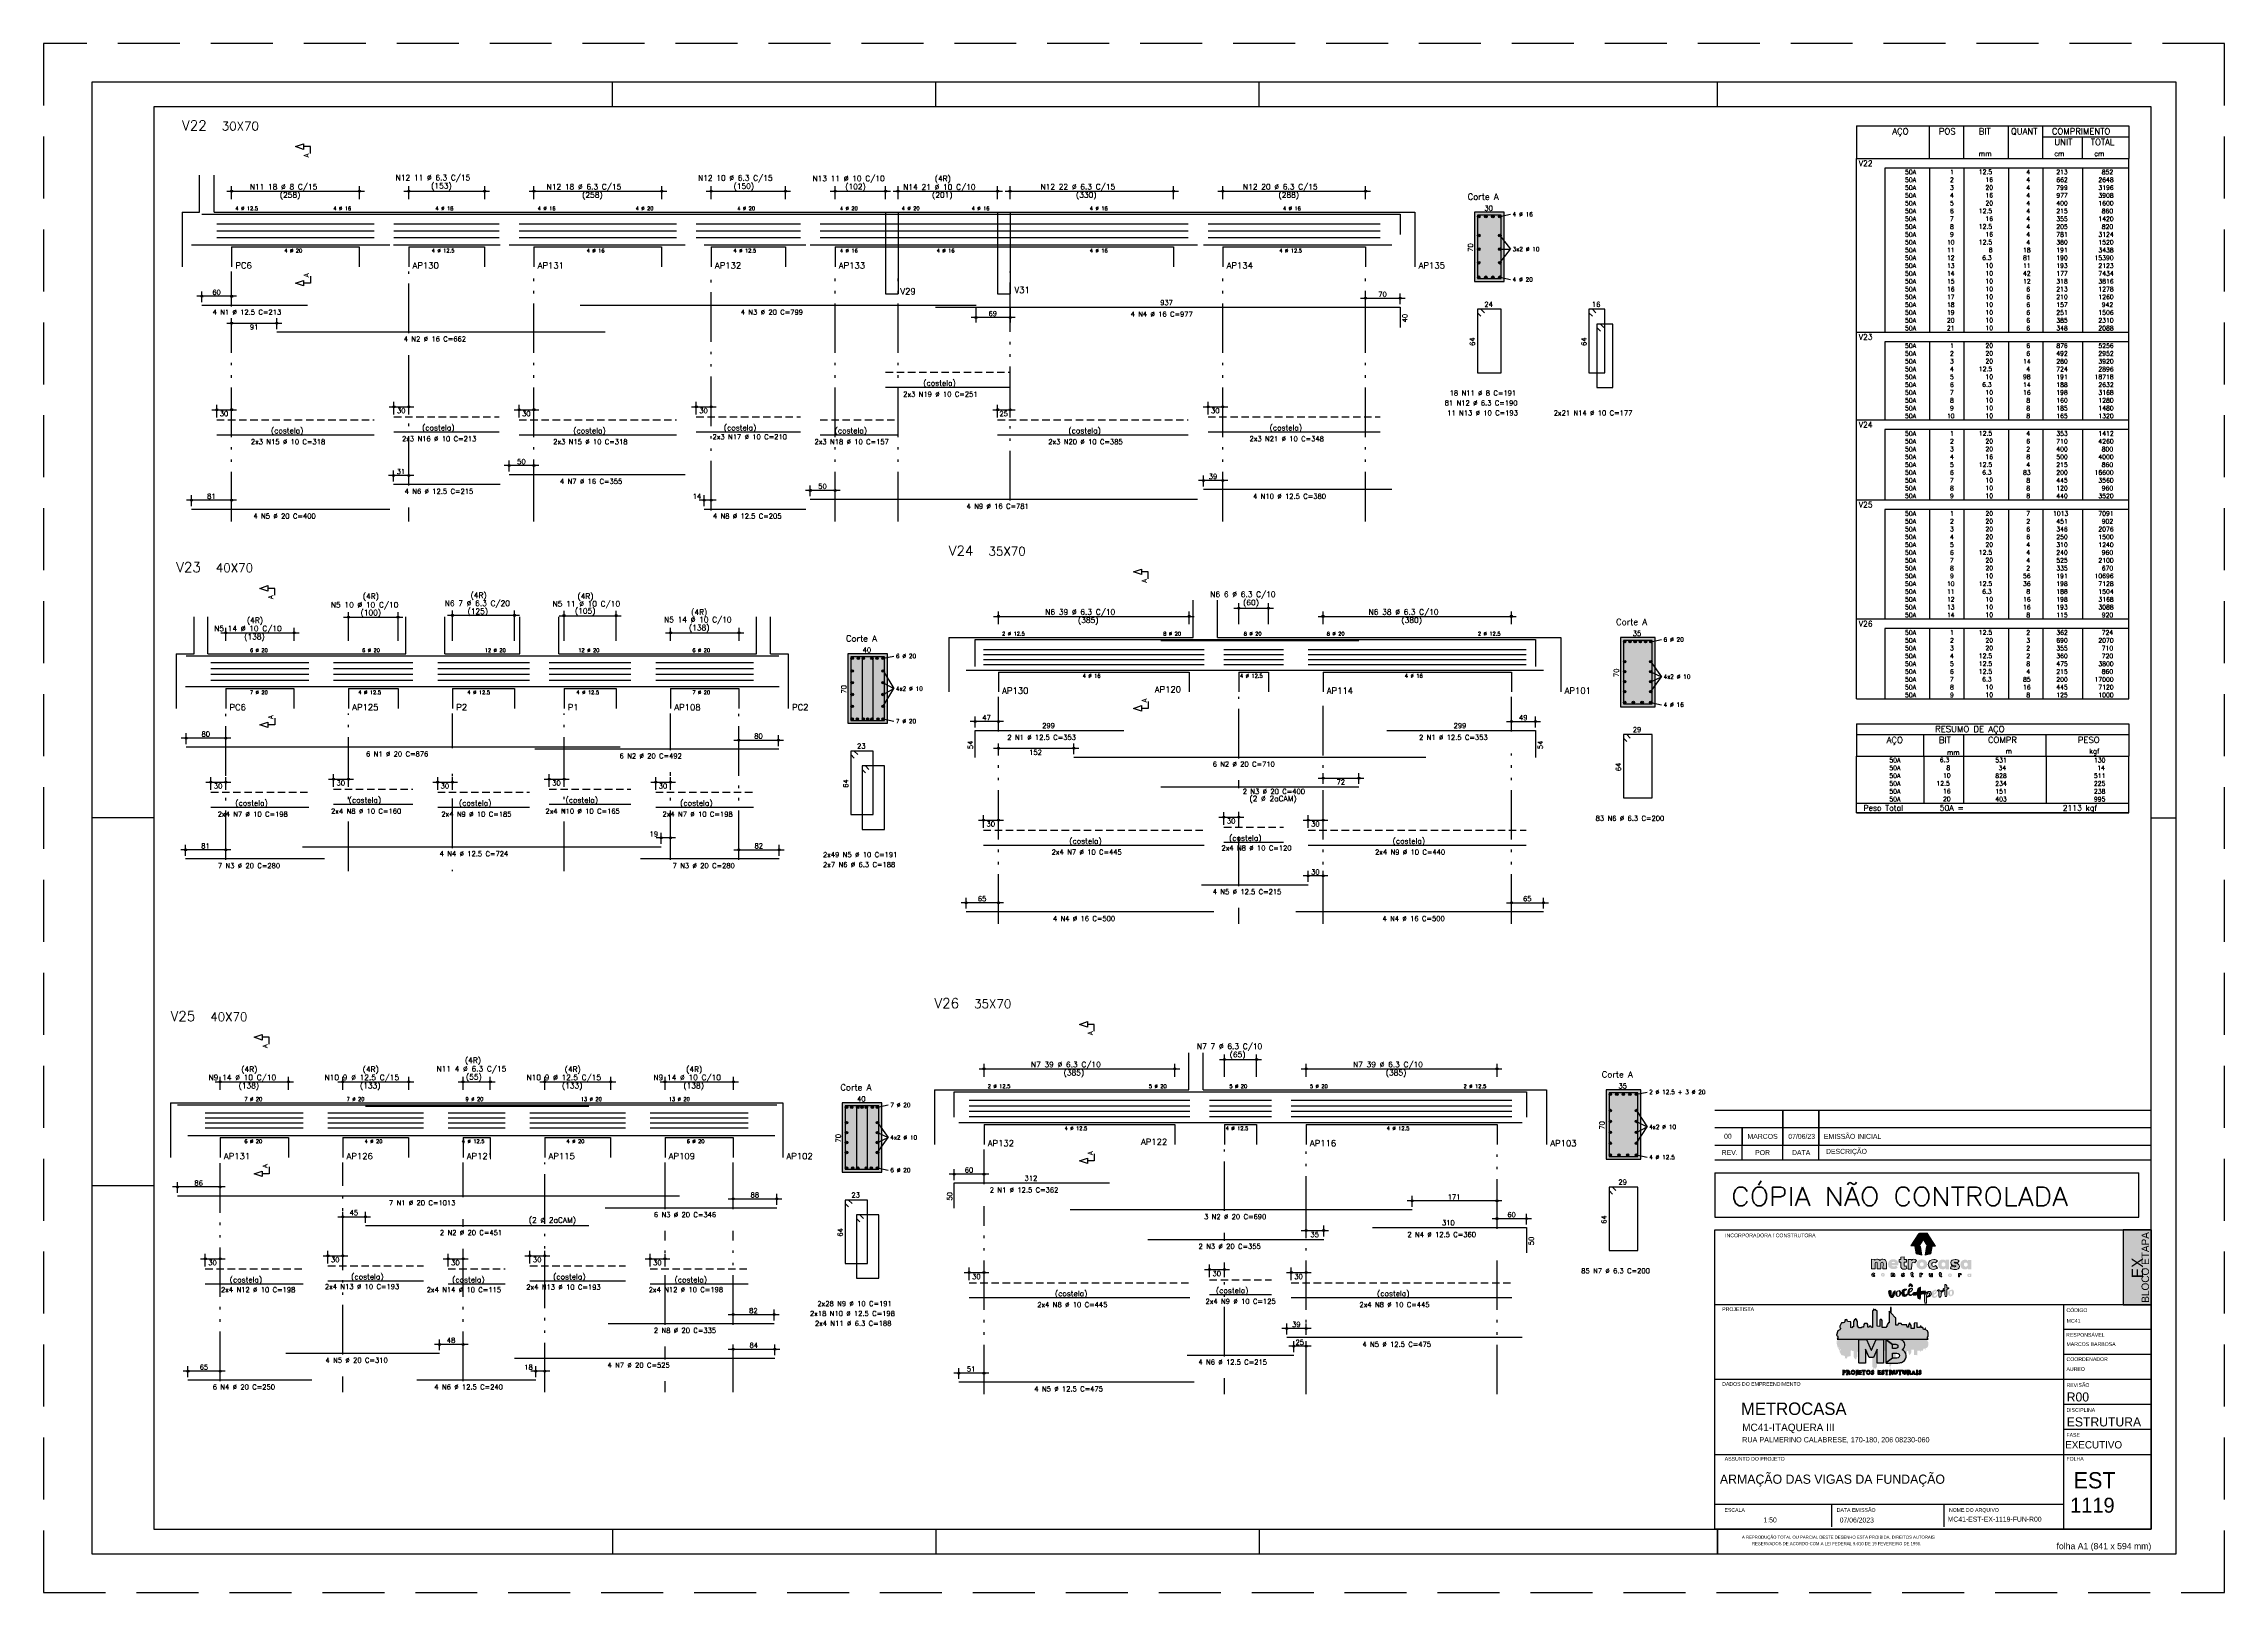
# Model space of a CAD drawing. Extents: x -2.3 to 85.7, y -1.9 to 60.6.
import ezdxf
from ezdxf.enums import TextEntityAlignment as Align

# ---------------------------------------------------------------- set-up
doc = ezdxf.new("R2010")
doc.units = 0
doc.header["$MEASUREMENT"] = 0
for name, pattern in [('CENTER', [2, 1.25, -0.25, 0.25, -0.25]), ('ESTILO_TQS_0001', [0.45, 0.3, -0.15]), ('ESTILO_TQS_0004', [3.3, 2, -0.4, 0.05, -0.4, 0.05, -0.4]), ('HIDDEN', [0.375, 0.25, -0.125])]:
    doc.linetypes.add(name, pattern=pattern)
doc.layers.get('0').update_dxf_attribs({"linetype": 'CONTINUOUS'})
doc.layers.get('Defpoints').update_dxf_attribs({"linetype": 'CONTINUOUS'})
for name, color, linetype in [('_ARQUIVO', 7, 'CONTINUOUS'), ('ARQ-MAR', 2, 'CONTINUOUS'), ('ARQ_CAR', 7, 'CONTINUOUS'), ('ARQ_CAR-TXT', 7, 'CONTINUOUS'), ('ARQ_FOLHA', 7, 'CONTINUOUS'), ('ARQ_TXT-2', 2, 'CONTINUOUS'), ('ARQ_TXT-4', 4, 'CONTINUOUS'), ('ARQ_VISTA 0', 251, 'CONTINUOUS'), ('H7', 1, 'CONTINUOUS'), ('Layer 1', 7, 'CONTINUOUS'), ('PENA_01', 1, 'CONTINUOUS'), ('PENA_02', 2, 'CONTINUOUS'), ('PENA_03', 3, 'CONTINUOUS'), ('PENA_04', 4, 'CONTINUOUS'), ('PENA_05', 5, 'CONTINUOUS'), ('PENA_06', 6, 'CONTINUOUS'), ('PENA_10', 253, 'CONTINUOUS'), ('PSG-NV1-HTC-251', 251, 'CONTINUOUS'), ('PSG-NV2-FLH-SELO', 1, 'CONTINUOUS'), ('ver', 20, 'CONTINUOUS')]:
    doc.layers.add(name, color=color, linetype=linetype)
doc.styles.add('01-MILLEU', font='GOTHIC.TTF')
doc.styles.add('CARIMBO', font='romans.shx', dxfattribs={"height": 30})
doc.styles.add('R300', font='SIMPLEX.SHX', dxfattribs={"width": 1.1, "height": 5.5})
doc.styles.get("Standard").update_dxf_attribs({"font": 'ROMANS.SHX'})
doc.styles.add('TQS_ARIAL', font='arial.ttf')

# ---------------------------------------------------------------- blocks, each defined once
blk = doc.blocks.new('FOLHA A1 - 841 X 594')
at = {"layer": 'ARQ_FOLHA', "color": 1}
for p, q in [((-631, 584), (-631, 594)), ((-500.5, 584), (-500.5, 594)), ((-370, 584), (-370, 594)), ((-185, 584), (-185, 594)), ((-816, 297), (-841, 297)), ((-10, 297), (0, 297)), ((-816, 148.5), (-841, 148.5)), ((-631, 10), (-631, 0)), ((-500.5, 10), (-500.5, 0)), ((-370, 10), (-370, 0)), ((-185, 10), (-185, 0.5)), ((-185, 0.5), (-185, 10)), ((-185, 9.5), (-185, 0)), ((-185, 9.5), (-185, 0)), ((-185, 0), (-185, 9.5))]:
    blk.add_line(p, q, dxfattribs=at)
for points in [[(-841, 0), (0, 0), (0, 594), (-841, 594)], [(-816, 10), (-10, 10), (-10, 584), (-816, 584)]]:
    blk.add_lwpolyline(points, close=True, dxfattribs=at)
at = {"layer": 'Defpoints', "color": 8, "linetype": 'HIDDEN', "ltscale": 100}
blk.add_lwpolyline([(-860.5, 609.5), (-860.5, -15.5), (19.5, -15.5), (19.5, 609.5)], close=True, dxfattribs=at)
at = {"layer": 'ARQ_FOLHA', "insert": (-10, 4.42), "char_height": 2.5, "width": 84.157, "attachment_point": 3, "style": 'TQS_ARIAL'}
blk.add_mtext('\\pt7.5;folha A1 (841 x 594 mm)', dxfattribs=at)
at = {"layer": 'PSG-NV1-HTC-251', "insert": (-185, 10), "char_height": 1.25, "width": 84.6052, "attachment_point": 1, "line_spacing_factor": 1.25, "style": 'CARIMBO'}
blk.add_mtext('\\pi42.3026;{\\fArial Narrow|b0|i0|c0|p34;\\P\\pi9.83841;A REPRODUÇÃO TOTAL OU PARCIAL DESTE DESENHO ESTÁ PROIBIDA. DIREITOS AUTORAIS \\P\\pi13.89154;RESERVADOS DE ACORDO COM A LEI FEDERAL 9.610 DE 19 FEVEREIRO DE 1998.}', dxfattribs=at)
blk = doc.blocks.new('*U23')
blk.add_blockref('FOLHA A1 - 841 X 594', (0, 0))
blk = doc.blocks.new('*U26')
at = {"layer": 'ARQ_CAR-TXT', "true_color": 0x58ba48}
h = blk.add_hatch(color=85, dxfattribs=at)
h.dxf.hatch_style = 1
h.paths.add_polyline_path([(-11.28, 0), (0, 0), (0, 30), (-11.28, 30)])
at = {"layer": 'ARQ_CAR', "color": 5}
blk.add_lwpolyline([(-11.28, 0), (0, 0), (0, 30), (-11.28, 30)], close=True, dxfattribs=at)
at = {"layer": 'ARQ_CAR-TXT', "color": 4, "style": '01-MILLEU'}
blk.add_text('EX', height=4.614, rotation=90, dxfattribs=at).set_placement((-3.26, 10.64))
at = {"layer": 'ARQ_TXT-2', "style": '01-MILLEU'}
blk.add_text('EXECUTIVO', height=2.95, dxfattribs=at).set_placement((-34.5, -57.63))
blk = doc.blocks.new('METROCASA')
at = {"layer": 'Layer 1', "true_color": 0xed1c24}
h = blk.add_hatch(color=240, dxfattribs=at)
h.dxf.hatch_style = 2
h.paths.add_polyline_path([(-1.29, 0.86), (-1.02, -0.59), (0.13, -0.85), (-0.13, 0.85)])
h.paths.add_polyline_path([(2.84, 0.94), (1.22, 3.51), (-0.37, 3.52), (1.27, 0.94)])
h.paths.add_polyline_path([(-2.08, 0.96), (-0.44, 0.95), (0.36, 2.19), (-0.45, 3.48)])
h.paths.add_polyline_path([(0.77, -0.85), (1.92, -0.6), (2.21, 0.84), (1.05, 0.84)])
at = {"layer": 'Layer 1', "true_color": 0x404041}
h = blk.add_hatch(color=250, dxfattribs=at)
h.dxf.hatch_style = 2
edge = h.paths.add_edge_path()
edge.add_spline(control_points=[(-3.66, -4.74), (-3.71, -4.74), (-3.72, -4.72), (-3.72, -4.71), (-3.72, -4.68), (-3.69, -4.68), (-3.66, -4.68), (-3.6, -4.68), (-3.52, -4.7), (-3.48, -4.72), (-3.48, -4.72), (-3.38, -4.57), (-3.38, -4.57), (-3.44, -4.52), (-3.54, -4.48), (-3.65, -4.48), (-3.81, -4.48), (-3.97, -4.54), (-3.97, -4.71), (-3.97, -4.87), (-3.81, -4.92), (-3.68, -4.93), (-3.63, -4.93), (-3.61, -4.94), (-3.61, -4.97), (-3.61, -4.99), (-3.63, -5), (-3.68, -5), (-3.73, -5), (-3.81, -4.99), (-3.92, -4.92), (-3.92, -4.92), (-4, -5.11), (-4, -5.11), (-3.92, -5.16), (-3.79, -5.2), (-3.67, -5.2), (-3.51, -5.2), (-3.36, -5.14), (-3.35, -4.97), (-3.35, -4.79), (-3.52, -4.75), (-3.66, -4.74)], knot_values=[0, 0, 0, 0, 1, 1, 1, 2, 2, 2, 3, 3, 3, 4, 4, 4, 5, 5, 5, 6, 6, 6, 7, 7, 7, 8, 8, 8, 9, 9, 9, 10, 10, 10, 11, 11, 11, 12, 12, 12, 13, 13, 13, 14, 14, 14, 14], degree=3, periodic=0)
edge = h.paths.add_edge_path()
edge.add_spline(control_points=[(-5.55, -4.47), (-5.62, -4.47), (-5.7, -4.5), (-5.76, -4.56), (-5.76, -4.56), (-5.77, -4.49), (-5.77, -4.49), (-5.77, -4.49), (-6, -4.49), (-6, -4.49), (-6, -4.49), (-6, -5.17), (-6, -5.17), (-6, -5.17), (-5.75, -5.17), (-5.75, -5.17), (-5.75, -5.17), (-5.75, -4.81), (-5.75, -4.81), (-5.75, -4.72), (-5.69, -4.68), (-5.63, -4.68), (-5.58, -4.68), (-5.54, -4.71), (-5.54, -4.79), (-5.54, -4.79), (-5.54, -5.17), (-5.54, -5.17), (-5.54, -5.17), (-5.29, -5.17), (-5.29, -5.17), (-5.29, -5.17), (-5.28, -4.79), (-5.28, -4.79), (-5.28, -4.55), (-5.4, -4.48), (-5.55, -4.47)], knot_values=[0, 0, 0, 0, 1, 1, 1, 2, 2, 2, 3, 3, 3, 4, 4, 4, 5, 5, 5, 6, 6, 6, 7, 7, 7, 8, 8, 8, 9, 9, 9, 10, 10, 10, 11, 11, 11, 12, 12, 12, 12], degree=3, periodic=0)
edge = h.paths.add_edge_path()
edge.add_spline(control_points=[(-7.69, -4.46), (-7.89, -4.46), (-8.08, -4.57), (-8.08, -4.82), (-8.08, -5.06), (-7.89, -5.17), (-7.69, -5.17), (-7.5, -5.18), (-7.3, -5.07), (-7.3, -4.82), (-7.3, -4.57), (-7.49, -4.47), (-7.69, -4.46)], knot_values=[0, 0, 0, 0, 1, 1, 1, 2, 2, 2, 3, 3, 3, 4, 4, 4, 4], degree=3, periodic=0)
edge = h.paths.add_edge_path()
edge.add_spline(control_points=[(-7.69, -4.97), (-7.78, -4.97), (-7.83, -4.9), (-7.83, -4.82), (-7.83, -4.74), (-7.78, -4.67), (-7.69, -4.67), (-7.6, -4.67), (-7.55, -4.74), (-7.55, -4.82), (-7.55, -4.9), (-7.61, -4.97), (-7.69, -4.97)], knot_values=[0, 0, 0, 0, 1, 1, 1, 2, 2, 2, 3, 3, 3, 4, 4, 4, 4], degree=3, periodic=0)
edge = h.paths.add_edge_path()
edge.add_spline(control_points=[(-9.57, -4.95), (-9.67, -4.95), (-9.72, -4.88), (-9.72, -4.81), (-9.72, -4.73), (-9.67, -4.66), (-9.57, -4.66), (-9.53, -4.66), (-9.49, -4.67), (-9.46, -4.71), (-9.46, -4.71), (-9.32, -4.56), (-9.32, -4.56), (-9.39, -4.49), (-9.49, -4.45), (-9.59, -4.45), (-9.78, -4.45), (-9.97, -4.56), (-9.97, -4.81), (-9.97, -5.06), (-9.78, -5.16), (-9.59, -5.16), (-9.48, -5.16), (-9.39, -5.12), (-9.3, -5.05), (-9.3, -5.05), (-9.45, -4.9), (-9.45, -4.9), (-9.48, -4.93), (-9.53, -4.95), (-9.57, -4.95)], knot_values=[0, 0, 0, 0, 1, 1, 1, 2, 2, 2, 3, 3, 3, 4, 4, 4, 5, 5, 5, 6, 6, 6, 7, 7, 7, 8, 8, 8, 9, 9, 9, 10, 10, 10, 10], degree=3, periodic=0)
edge = h.paths.add_edge_path()
edge.add_spline(control_points=[(-1.68, -5), (-1.72, -5), (-1.74, -4.98), (-1.74, -4.93), (-1.74, -4.93), (-1.74, -4.71), (-1.74, -4.71), (-1.74, -4.71), (-1.59, -4.71), (-1.59, -4.71), (-1.59, -4.71), (-1.59, -4.52), (-1.59, -4.52), (-1.59, -4.52), (-1.74, -4.52), (-1.74, -4.52), (-1.74, -4.52), (-1.74, -4.32), (-1.74, -4.32), (-1.74, -4.32), (-1.99, -4.34), (-1.99, -4.34), (-1.99, -4.34), (-1.99, -4.51), (-1.99, -4.51), (-1.99, -4.51), (-2.1, -4.51), (-2.1, -4.51), (-2.1, -4.51), (-2.1, -4.71), (-2.1, -4.71), (-2.1, -4.71), (-1.99, -4.71), (-1.99, -4.71), (-1.99, -4.71), (-1.99, -4.93), (-1.99, -4.93), (-2, -5.14), (-1.88, -5.21), (-1.74, -5.21), (-1.67, -5.21), (-1.61, -5.19), (-1.55, -5.16), (-1.55, -5.16), (-1.6, -4.97), (-1.6, -4.97), (-1.62, -4.99), (-1.65, -5), (-1.68, -5)], knot_values=[0, 0, 0, 0, 1, 1, 1, 2, 2, 2, 3, 3, 3, 4, 4, 4, 5, 5, 5, 6, 6, 6, 7, 7, 7, 8, 8, 8, 9, 9, 9, 10, 10, 10, 11, 11, 11, 12, 12, 12, 13, 13, 13, 14, 14, 14, 15, 15, 15, 16, 16, 16, 16], degree=3, periodic=0)
edge = h.paths.add_edge_path()
edge.add_spline(control_points=[(9.78, -4.57), (9.78, -4.57), (9.77, -4.65), (9.77, -4.65), (9.73, -4.59), (9.66, -4.56), (9.57, -4.56), (9.37, -4.56), (9.24, -4.71), (9.24, -4.91), (9.24, -5.11), (9.35, -5.25), (9.55, -5.26), (9.62, -5.27), (9.71, -5.24), (9.77, -5.18), (9.77, -5.18), (9.78, -5.25), (9.78, -5.25), (9.78, -5.25), (10.01, -5.25), (10.01, -5.25), (10.01, -5.25), (10.02, -4.57), (10.02, -4.57), (10.02, -4.57), (9.78, -4.57), (9.78, -4.57)], knot_values=[0, 0, 0, 0, 1, 1, 1, 2, 2, 2, 3, 3, 3, 4, 4, 4, 5, 5, 5, 6, 6, 6, 7, 7, 7, 8, 8, 8, 9, 9, 9, 9], degree=3, periodic=0)
edge = h.paths.add_edge_path()
edge.add_spline(control_points=[(9.62, -5.06), (9.55, -5.06), (9.49, -5), (9.49, -4.91), (9.49, -4.82), (9.55, -4.76), (9.62, -4.76), (9.71, -4.76), (9.76, -4.82), (9.76, -4.91), (9.76, -4.99), (9.71, -5.06), (9.62, -5.06)], knot_values=[0, 0, 0, 0, 1, 1, 1, 2, 2, 2, 3, 3, 3, 4, 4, 4, 4], degree=3, periodic=0)
edge = h.paths.add_edge_path()
edge.add_spline(control_points=[(7.69, -4.64), (7.69, -4.64), (7.68, -4.56), (7.68, -4.56), (7.68, -4.56), (7.45, -4.56), (7.45, -4.56), (7.45, -4.56), (7.45, -5.24), (7.45, -5.24), (7.45, -5.24), (7.7, -5.24), (7.7, -5.24), (7.7, -5.24), (7.7, -4.89), (7.7, -4.89), (7.7, -4.8), (7.76, -4.76), (7.82, -4.76), (7.86, -4.76), (7.89, -4.77), (7.93, -4.8), (7.93, -4.8), (8.04, -4.62), (8.04, -4.62), (7.99, -4.57), (7.93, -4.55), (7.86, -4.55), (7.79, -4.55), (7.73, -4.57), (7.69, -4.64)], knot_values=[0, 0, 0, 0, 1, 1, 1, 2, 2, 2, 3, 3, 3, 4, 4, 4, 5, 5, 5, 6, 6, 6, 7, 7, 7, 8, 8, 8, 9, 9, 9, 10, 10, 10, 10], degree=3, periodic=0)
edge = h.paths.add_edge_path()
edge.add_spline(control_points=[(5.76, -4.54), (5.56, -4.54), (5.37, -4.64), (5.37, -4.89), (5.37, -5.14), (5.56, -5.24), (5.75, -5.25), (5.95, -5.25), (6.14, -5.14), (6.14, -4.89), (6.15, -4.65), (5.96, -4.54), (5.76, -4.54)], knot_values=[0, 0, 0, 0, 1, 1, 1, 2, 2, 2, 3, 3, 3, 4, 4, 4, 4], degree=3, periodic=0)
edge = h.paths.add_edge_path()
edge.add_spline(control_points=[(5.76, -5.04), (5.67, -5.04), (5.62, -4.97), (5.62, -4.89), (5.62, -4.81), (5.67, -4.74), (5.76, -4.74), (5.85, -4.74), (5.9, -4.81), (5.9, -4.89), (5.9, -4.97), (5.84, -5.04), (5.76, -5.04)], knot_values=[0, 0, 0, 0, 1, 1, 1, 2, 2, 2, 3, 3, 3, 4, 4, 4, 4], degree=3, periodic=0)
edge = h.paths.add_edge_path()
edge.add_spline(control_points=[(4, -5.03), (3.96, -5.03), (3.94, -5.01), (3.93, -4.96), (3.93, -4.96), (3.94, -4.74), (3.94, -4.74), (3.94, -4.74), (4.09, -4.74), (4.09, -4.74), (4.09, -4.74), (4.09, -4.55), (4.09, -4.55), (4.09, -4.55), (3.94, -4.55), (3.94, -4.55), (3.94, -4.55), (3.94, -4.35), (3.94, -4.35), (3.94, -4.35), (3.69, -4.38), (3.69, -4.38), (3.69, -4.38), (3.69, -4.54), (3.69, -4.54), (3.69, -4.54), (3.58, -4.54), (3.58, -4.54), (3.58, -4.54), (3.58, -4.74), (3.58, -4.74), (3.58, -4.74), (3.69, -4.74), (3.69, -4.74), (3.69, -4.74), (3.68, -4.96), (3.68, -4.96), (3.68, -5.17), (3.8, -5.24), (3.93, -5.24), (4, -5.24), (4.07, -5.22), (4.13, -5.19), (4.13, -5.19), (4.08, -5), (4.08, -5), (4.05, -5.02), (4.03, -5.03), (4, -5.03)], knot_values=[0, 0, 0, 0, 1, 1, 1, 2, 2, 2, 3, 3, 3, 4, 4, 4, 5, 5, 5, 6, 6, 6, 7, 7, 7, 8, 8, 8, 9, 9, 9, 10, 10, 10, 11, 11, 11, 12, 12, 12, 13, 13, 13, 14, 14, 14, 15, 15, 15, 16, 16, 16, 16], degree=3, periodic=0)
edge = h.paths.add_edge_path()
edge.add_spline(control_points=[(2.03, -4.89), (2.03, -4.98), (1.97, -5.02), (1.91, -5.02), (1.87, -5.02), (1.82, -4.99), (1.82, -4.9), (1.82, -4.9), (1.82, -4.53), (1.82, -4.53), (1.82, -4.53), (1.57, -4.53), (1.57, -4.53), (1.57, -4.53), (1.57, -4.9), (1.57, -4.9), (1.57, -5.15), (1.69, -5.22), (1.83, -5.22), (1.9, -5.23), (1.99, -5.2), (2.05, -5.14), (2.05, -5.14), (2.06, -5.21), (2.06, -5.21), (2.06, -5.21), (2.28, -5.21), (2.28, -5.21), (2.28, -5.21), (2.28, -4.53), (2.28, -4.53), (2.28, -4.53), (2.03, -4.53), (2.03, -4.53), (2.03, -4.53), (2.03, -4.89), (2.03, -4.89)], knot_values=[0, 0, 0, 0, 1, 1, 1, 2, 2, 2, 3, 3, 3, 4, 4, 4, 5, 5, 5, 6, 6, 6, 7, 7, 7, 8, 8, 8, 9, 9, 9, 10, 10, 10, 11, 11, 11, 12, 12, 12, 12], degree=3, periodic=0)
edge = h.paths.add_edge_path()
edge.add_spline(control_points=[(-0.02, -4.59), (-0.02, -4.59), (-0.04, -4.52), (-0.04, -4.52), (-0.04, -4.52), (-0.26, -4.52), (-0.26, -4.52), (-0.26, -4.52), (-0.27, -5.2), (-0.27, -5.2), (-0.27, -5.2), (-0.02, -5.2), (-0.02, -5.2), (-0.02, -5.2), (-0.01, -4.85), (-0.01, -4.85), (-0.01, -4.76), (0.04, -4.72), (0.1, -4.72), (0.15, -4.72), (0.18, -4.73), (0.22, -4.76), (0.22, -4.76), (0.32, -4.58), (0.32, -4.58), (0.28, -4.53), (0.21, -4.51), (0.14, -4.5), (0.08, -4.5), (0.01, -4.53), (-0.02, -4.59)], knot_values=[0, 0, 0, 0, 1, 1, 1, 2, 2, 2, 3, 3, 3, 4, 4, 4, 5, 5, 5, 6, 6, 6, 7, 7, 7, 8, 8, 8, 9, 9, 9, 10, 10, 10, 10], degree=3, periodic=0)
at = {"layer": 'Layer 1', "true_color": 0xed1c24}
h = blk.add_hatch(color=240, dxfattribs=at)
h.dxf.hatch_style = 2
edge = h.paths.add_edge_path()
edge.add_spline(control_points=[(-1.94, -1.96), (-1.94, -1.96), (-1.98, -1.76), (-1.98, -1.76), (-1.98, -1.76), (-2.62, -1.75), (-2.62, -1.75), (-2.62, -1.75), (-2.63, -3.66), (-2.63, -3.66), (-2.63, -3.66), (-1.92, -3.66), (-1.92, -3.66), (-1.92, -3.66), (-1.91, -2.67), (-1.91, -2.67), (-1.91, -2.42), (-1.76, -2.31), (-1.58, -2.31), (-1.46, -2.31), (-1.38, -2.34), (-1.26, -2.43), (-1.26, -2.43), (-0.98, -1.92), (-0.98, -1.92), (-1.1, -1.79), (-1.28, -1.71), (-1.48, -1.71), (-1.66, -1.71), (-1.84, -1.79), (-1.94, -1.96)], knot_values=[0, 0, 0, 0, 1, 1, 1, 2, 2, 2, 3, 3, 3, 4, 4, 4, 5, 5, 5, 6, 6, 6, 7, 7, 7, 8, 8, 8, 9, 9, 9, 10, 10, 10, 10], degree=3, periodic=0)
edge = h.paths.add_edge_path()
edge.add_spline(control_points=[(-5.6, -1.69), (-6.11, -1.69), (-6.66, -1.99), (-6.66, -2.69), (-6.67, -3.38), (-6.16, -3.68), (-5.56, -3.68), (-5.23, -3.68), (-4.92, -3.58), (-4.69, -3.37), (-4.69, -3.37), (-5.04, -2.98), (-5.04, -2.98), (-5.16, -3.07), (-5.32, -3.13), (-5.53, -3.13), (-5.68, -3.13), (-5.9, -3.06), (-5.95, -2.89), (-5.95, -2.89), (-4.62, -2.89), (-4.62, -2.89), (-4.45, -2.14), (-4.92, -1.69), (-5.6, -1.69)], knot_values=[0, 0, 0, 0, 1, 1, 1, 2, 2, 2, 3, 3, 3, 4, 4, 4, 5, 5, 5, 6, 6, 6, 7, 7, 7, 8, 8, 8, 8], degree=3, periodic=0)
edge = h.paths.add_edge_path()
edge.add_spline(control_points=[(-5.94, -2.43), (-5.89, -2.12), (-5.27, -2.13), (-5.25, -2.43), (-5.25, -2.43), (-5.94, -2.43), (-5.94, -2.43)], knot_values=[0, 0, 0, 0, 1, 1, 1, 2, 2, 2, 2], degree=3, periodic=0)
edge = h.paths.add_edge_path()
edge.add_spline(control_points=[(4.86, -2), (4.76, -1.84), (4.58, -1.75), (4.31, -1.75), (3.75, -1.74), (3.38, -2.17), (3.38, -2.74), (3.37, -3.29), (3.68, -3.69), (4.24, -3.73), (4.45, -3.74), (4.71, -3.67), (4.87, -3.49), (4.87, -3.49), (4.9, -3.7), (4.9, -3.7), (4.9, -3.7), (5.56, -3.7), (5.56, -3.7), (5.56, -3.7), (5.57, -1.8), (5.57, -1.8), (5.57, -1.8), (4.9, -1.79), (4.9, -1.79), (4.9, -1.79), (4.86, -2), (4.86, -2)], knot_values=[0, 0, 0, 0, 1, 1, 1, 2, 2, 2, 3, 3, 3, 4, 4, 4, 5, 5, 5, 6, 6, 6, 7, 7, 7, 8, 8, 8, 9, 9, 9, 9], degree=3, periodic=0)
edge = h.paths.add_edge_path()
edge.add_spline(control_points=[(4.46, -3.16), (4.25, -3.16), (4.08, -3.01), (4.08, -2.74), (4.08, -2.47), (4.25, -2.32), (4.47, -2.32), (4.72, -2.32), (4.86, -2.49), (4.86, -2.74), (4.86, -2.97), (4.7, -3.16), (4.46, -3.16)], knot_values=[0, 0, 0, 0, 1, 1, 1, 2, 2, 2, 3, 3, 3, 4, 4, 4, 4], degree=3, periodic=0)
edge = h.paths.add_edge_path()
edge.add_spline(control_points=[(-7.68, -1.68), (-7.94, -1.68), (-8.15, -1.76), (-8.31, -1.95), (-8.4, -1.77), (-8.59, -1.69), (-8.78, -1.68), (-8.98, -1.68), (-9.19, -1.76), (-9.31, -1.92), (-9.31, -1.92), (-9.36, -1.72), (-9.36, -1.72), (-9.36, -1.72), (-9.95, -1.71), (-9.95, -1.71), (-9.95, -1.71), (-9.96, -3.62), (-9.96, -3.62), (-9.96, -3.62), (-9.26, -3.62), (-9.26, -3.62), (-9.26, -3.62), (-9.25, -2.58), (-9.25, -2.58), (-9.25, -2.37), (-9.12, -2.27), (-9, -2.27), (-8.87, -2.27), (-8.8, -2.35), (-8.8, -2.57), (-8.8, -2.57), (-8.81, -3.62), (-8.81, -3.62), (-8.81, -3.62), (-8.11, -3.63), (-8.11, -3.63), (-8.11, -3.63), (-8.1, -2.58), (-8.1, -2.58), (-8.1, -2.37), (-7.98, -2.29), (-7.86, -2.29), (-7.75, -2.29), (-7.66, -2.37), (-7.66, -2.57), (-7.66, -2.57), (-7.67, -3.63), (-7.67, -3.63), (-7.67, -3.63), (-6.96, -3.63), (-6.96, -3.63), (-6.96, -3.63), (-6.95, -2.57), (-6.95, -2.57), (-6.95, -1.94), (-7.26, -1.68), (-7.68, -1.68)], knot_values=[0, 0, 0, 0, 1, 1, 1, 2, 2, 2, 3, 3, 3, 4, 4, 4, 5, 5, 5, 6, 6, 6, 7, 7, 7, 8, 8, 8, 9, 9, 9, 10, 10, 10, 11, 11, 11, 12, 12, 12, 13, 13, 13, 14, 14, 14, 15, 15, 15, 16, 16, 16, 17, 17, 17, 18, 18, 18, 19, 19, 19, 19], degree=3, periodic=0)
edge = h.paths.add_edge_path()
edge.add_spline(control_points=[(-3.23, -3.11), (-3.34, -3.11), (-3.41, -3.06), (-3.42, -2.93), (-3.42, -2.93), (-3.41, -2.3), (-3.41, -2.3), (-3.41, -2.3), (-2.98, -2.3), (-2.98, -2.3), (-2.98, -2.3), (-2.98, -1.76), (-2.98, -1.76), (-2.98, -1.76), (-3.41, -1.76), (-3.41, -1.76), (-3.41, -1.76), (-3.4, -1.21), (-3.4, -1.21), (-3.4, -1.21), (-4.11, -1.28), (-4.11, -1.28), (-4.11, -1.28), (-4.11, -1.76), (-4.11, -1.76), (-4.11, -1.76), (-4.42, -1.75), (-4.42, -1.75), (-4.42, -1.75), (-4.42, -2.3), (-4.42, -2.3), (-4.42, -2.3), (-4.11, -2.3), (-4.11, -2.3), (-4.11, -2.3), (-4.12, -2.92), (-4.12, -2.92), (-4.13, -3.52), (-3.79, -3.69), (-3.42, -3.7), (-3.22, -3.7), (-3.03, -3.66), (-2.87, -3.57), (-2.87, -3.57), (-3.02, -3.05), (-3.02, -3.05), (-3.08, -3.09), (-3.16, -3.11), (-3.23, -3.11)], knot_values=[0, 0, 0, 0, 1, 1, 1, 2, 2, 2, 3, 3, 3, 4, 4, 4, 5, 5, 5, 6, 6, 6, 7, 7, 7, 8, 8, 8, 9, 9, 9, 10, 10, 10, 11, 11, 11, 12, 12, 12, 13, 13, 13, 14, 14, 14, 15, 15, 15, 16, 16, 16, 16], degree=3, periodic=0)
edge = h.paths.add_edge_path()
edge.add_spline(control_points=[(2.53, -3.13), (2.26, -3.13), (2.12, -2.94), (2.12, -2.74), (2.12, -2.5), (2.27, -2.3), (2.54, -2.3), (2.66, -2.3), (2.77, -2.35), (2.86, -2.44), (2.86, -2.44), (3.24, -2.04), (3.24, -2.04), (3.04, -1.84), (2.77, -1.74), (2.5, -1.74), (1.96, -1.73), (1.43, -2.04), (1.42, -2.73), (1.42, -3.44), (1.94, -3.72), (2.5, -3.72), (2.78, -3.72), (3.06, -3.6), (3.28, -3.4), (3.28, -3.4), (2.88, -2.98), (2.88, -2.98), (2.79, -3.08), (2.66, -3.13), (2.53, -3.13)], knot_values=[0, 0, 0, 0, 1, 1, 1, 2, 2, 2, 3, 3, 3, 4, 4, 4, 5, 5, 5, 6, 6, 6, 7, 7, 7, 8, 8, 8, 9, 9, 9, 10, 10, 10, 10], degree=3, periodic=0)
edge = h.paths.add_edge_path()
edge.add_spline(control_points=[(9.37, -1.82), (9.37, -1.82), (9.33, -2.02), (9.33, -2.02), (9.23, -1.87), (9.04, -1.77), (8.77, -1.77), (8.22, -1.77), (7.85, -2.2), (7.84, -2.76), (7.84, -3.31), (8.15, -3.71), (8.71, -3.75), (8.92, -3.76), (9.17, -3.7), (9.34, -3.51), (9.34, -3.51), (9.37, -3.72), (9.37, -3.72), (9.37, -3.72), (10.02, -3.72), (10.02, -3.72), (10.02, -3.72), (10.03, -1.82), (10.03, -1.82), (10.03, -1.82), (9.37, -1.82), (9.37, -1.82)], knot_values=[0, 0, 0, 0, 1, 1, 1, 2, 2, 2, 3, 3, 3, 4, 4, 4, 5, 5, 5, 6, 6, 6, 7, 7, 7, 8, 8, 8, 9, 9, 9, 9], degree=3, periodic=0)
edge = h.paths.add_edge_path()
edge.add_spline(control_points=[(8.93, -3.18), (8.71, -3.18), (8.55, -3.03), (8.55, -2.76), (8.55, -2.5), (8.72, -2.34), (8.93, -2.35), (9.18, -2.35), (9.32, -2.51), (9.32, -2.77), (9.32, -2.99), (9.17, -3.18), (8.93, -3.18)], knot_values=[0, 0, 0, 0, 1, 1, 1, 2, 2, 2, 3, 3, 3, 4, 4, 4, 4], degree=3, periodic=0)
edge = h.paths.add_edge_path()
edge.add_spline(control_points=[(6.78, -2.48), (6.66, -2.48), (6.63, -2.42), (6.63, -2.39), (6.63, -2.32), (6.7, -2.29), (6.8, -2.3), (6.96, -2.29), (7.18, -2.35), (7.28, -2.41), (7.28, -2.41), (7.58, -1.99), (7.58, -1.99), (7.4, -1.85), (7.12, -1.76), (6.81, -1.76), (6.36, -1.75), (5.93, -1.92), (5.93, -2.38), (5.92, -2.84), (6.37, -2.99), (6.74, -3), (6.88, -3.02), (6.94, -3.05), (6.94, -3.11), (6.94, -3.17), (6.87, -3.2), (6.75, -3.2), (6.59, -3.19), (6.36, -3.18), (6.07, -2.98), (6.07, -2.98), (5.84, -3.5), (5.84, -3.5), (6.05, -3.66), (6.43, -3.75), (6.76, -3.76), (7.22, -3.76), (7.65, -3.58), (7.65, -3.11), (7.65, -2.61), (7.17, -2.49), (6.78, -2.48)], knot_values=[0, 0, 0, 0, 1, 1, 1, 2, 2, 2, 3, 3, 3, 4, 4, 4, 5, 5, 5, 6, 6, 6, 7, 7, 7, 8, 8, 8, 9, 9, 9, 10, 10, 10, 11, 11, 11, 12, 12, 12, 13, 13, 13, 14, 14, 14, 14], degree=3, periodic=0)
edge = h.paths.add_edge_path()
edge.add_spline(control_points=[(0.13, -1.72), (-0.42, -1.72), (-0.95, -2.01), (-0.96, -2.72), (-0.96, -3.41), (-0.42, -3.71), (0.12, -3.72), (0.66, -3.72), (1.21, -3.42), (1.22, -2.73), (1.22, -2.03), (0.7, -1.73), (0.13, -1.72)], knot_values=[0, 0, 0, 0, 1, 1, 1, 2, 2, 2, 3, 3, 3, 4, 4, 4, 4], degree=3, periodic=0)
edge = h.paths.add_edge_path()
edge.add_spline(control_points=[(0.13, -3.13), (-0.12, -3.13), (-0.27, -2.94), (-0.26, -2.72), (-0.26, -2.5), (-0.12, -2.3), (0.13, -2.31), (0.38, -2.31), (0.52, -2.5), (0.52, -2.72), (0.52, -2.96), (0.37, -3.14), (0.13, -3.13)], knot_values=[0, 0, 0, 0, 1, 1, 1, 2, 2, 2, 3, 3, 3, 4, 4, 4, 4], degree=3, periodic=0)
at = {"layer": 'Layer 1', "true_color": 0x404041}
h = blk.add_hatch(color=250, dxfattribs=at)
h.dxf.hatch_style = 2
edge = h.paths.add_edge_path()
edge.add_spline(control_points=[(-2.43, -7.17), (-2.4, -7.16), (-2.38, -7.15), (-2.36, -7.14), (-2.33, -7.13), (-2.31, -7.11), (-2.3, -7.09), (-2.28, -7.07), (-2.26, -7.04), (-2.24, -7.01), (-2.22, -6.98), (-2.2, -6.95), (-2.17, -6.92), (-2.15, -6.93), (-2.11, -6.95), (-2.08, -6.98), (-2.05, -7.01), (-2.01, -7.04), (-1.98, -7.06), (-1.94, -7.09), (-1.9, -7.11), (-1.87, -7.13), (-1.84, -7.14), (-1.81, -7.14), (-1.78, -7.12), (-1.75, -7.1), (-1.75, -7.07), (-1.76, -7.02), (-1.78, -6.98), (-1.8, -6.94), (-1.84, -6.89), (-1.87, -6.84), (-1.91, -6.8), (-1.96, -6.76), (-2, -6.72), (-2.04, -6.69), (-2.07, -6.68), (-2.11, -6.66), (-2.15, -6.65), (-2.18, -6.64), (-2.21, -6.64), (-2.24, -6.64), (-2.26, -6.65), (-2.29, -6.66), (-2.31, -6.68), (-2.33, -6.71), (-2.35, -6.73), (-2.36, -6.77), (-2.38, -6.82), (-2.4, -6.84), (-2.41, -6.87), (-2.43, -6.91), (-2.44, -6.95), (-2.46, -6.99), (-2.47, -7.03), (-2.48, -7.07), (-2.48, -7.11), (-2.48, -7.14), (-2.47, -7.16), (-2.46, -7.18), (-2.43, -7.17)], knot_values=[0, 0, 0, 0, 1, 1, 1, 2, 2, 2, 3, 3, 3, 4, 4, 4, 5, 5, 5, 6, 6, 6, 7, 7, 7, 8, 8, 8, 9, 9, 9, 10, 10, 10, 11, 11, 11, 12, 12, 12, 13, 13, 13, 14, 14, 14, 15, 15, 15, 16, 16, 16, 17, 17, 17, 18, 18, 18, 19, 19, 19, 20, 20, 20, 20], degree=3, periodic=0)
edge = h.paths.add_edge_path()
edge.add_spline(control_points=[(-5.26, -8.04), (-5.28, -8.03), (-5.33, -8.05), (-5.4, -8.1), (-5.49, -8.17), (-5.55, -8.25), (-5.6, -8.35), (-5.65, -8.45), (-5.69, -8.55), (-5.71, -8.65), (-5.74, -8.76), (-5.76, -8.85), (-5.77, -8.93), (-5.78, -9.02), (-5.8, -9.07), (-5.81, -9.1), (-5.83, -9.13), (-5.85, -9.12), (-5.88, -9.08), (-5.91, -9.04), (-5.94, -8.98), (-5.97, -8.89), (-6, -8.8), (-6.02, -8.7), (-6.04, -8.57), (-6.05, -8.44), (-6.05, -8.3), (-6.03, -8.14), (-6.03, -8.11), (-6.04, -8.08), (-6.06, -8.06), (-6.09, -8.03), (-6.12, -8.01), (-6.16, -8), (-6.2, -7.98), (-6.25, -7.98), (-6.3, -7.98), (-6.35, -7.99), (-6.4, -8), (-6.45, -8.03), (-6.48, -8.05), (-6.5, -8.08), (-6.52, -8.13), (-6.53, -8.18), (-6.53, -8.24), (-6.53, -8.31), (-6.53, -8.38), (-6.52, -8.45), (-6.5, -8.52), (-6.49, -8.6), (-6.47, -8.67), (-6.45, -8.74), (-6.43, -8.81), (-6.41, -8.87), (-6.39, -8.93), (-6.36, -8.98), (-6.34, -9.03), (-6.32, -9.05), (-6.29, -9.1), (-6.26, -9.14), (-6.23, -9.18), (-6.19, -9.23), (-6.16, -9.27), (-6.11, -9.3), (-6.07, -9.34), (-6.02, -9.36), (-5.96, -9.37), (-5.9, -9.38), (-5.83, -9.38), (-5.75, -9.35), (-5.71, -9.34), (-5.67, -9.31), (-5.63, -9.25), (-5.58, -9.19), (-5.54, -9.12), (-5.51, -9.05), (-5.47, -8.98), (-5.44, -8.9), (-5.41, -8.82), (-5.38, -8.74), (-5.36, -8.67), (-5.34, -8.61), (-5.32, -8.53), (-5.29, -8.44), (-5.27, -8.36), (-5.25, -8.27), (-5.23, -8.2), (-5.23, -8.15), (-5.22, -8.09), (-5.23, -8.06), (-5.26, -8.04)], knot_values=[0, 0, 0, 0, 1, 1, 1, 2, 2, 2, 3, 3, 3, 4, 4, 4, 5, 5, 5, 6, 6, 6, 7, 7, 7, 8, 8, 8, 9, 9, 9, 10, 10, 10, 11, 11, 11, 12, 12, 12, 13, 13, 13, 14, 14, 14, 15, 15, 15, 16, 16, 16, 17, 17, 17, 18, 18, 18, 19, 19, 19, 20, 20, 20, 21, 21, 21, 22, 22, 22, 23, 23, 23, 24, 24, 24, 25, 25, 25, 26, 26, 26, 27, 27, 27, 28, 28, 28, 29, 29, 29, 30, 30, 30, 30], degree=3, periodic=0)
edge = h.paths.add_edge_path()
edge.add_spline(control_points=[(-1.57, -8.39), (-1.57, -8.35), (-1.58, -8.33), (-1.6, -8.33), (-1.62, -8.34), (-1.64, -8.36), (-1.66, -8.39), (-1.68, -8.43), (-1.71, -8.47), (-1.75, -8.52), (-1.78, -8.56), (-1.82, -8.61), (-1.87, -8.65), (-1.92, -8.7), (-1.99, -8.73), (-2.07, -8.75), (-2.11, -8.76), (-2.14, -8.76), (-2.17, -8.75), (-2.19, -8.74), (-2.22, -8.73), (-2.24, -8.72), (-2.26, -8.7), (-2.27, -8.68), (-2.28, -8.66), (-2.3, -8.64), (-2.31, -8.61), (-2.31, -8.59), (-2.33, -8.53), (-2.34, -8.45), (-2.33, -8.37), (-2.27, -8.37), (-2.2, -8.36), (-2.14, -8.33), (-2.08, -8.31), (-2.02, -8.28), (-1.96, -8.23), (-1.89, -8.19), (-1.83, -8.12), (-1.77, -8.03), (-1.71, -7.95), (-1.68, -7.87), (-1.66, -7.8), (-1.65, -7.72), (-1.65, -7.65), (-1.67, -7.59), (-1.69, -7.53), (-1.72, -7.48), (-1.77, -7.45), (-1.81, -7.41), (-1.87, -7.39), (-1.93, -7.39), (-2, -7.4), (-2.06, -7.41), (-2.13, -7.43), (-2.2, -7.44), (-2.26, -7.47), (-2.32, -7.5), (-2.38, -7.53), (-2.44, -7.57), (-2.49, -7.62), (-2.54, -7.67), (-2.58, -7.72), (-2.62, -7.78), (-2.66, -7.87), (-2.7, -7.94), (-2.72, -8.02), (-2.74, -8.1), (-2.75, -8.16), (-2.76, -8.22), (-2.77, -8.29), (-2.77, -8.36), (-2.76, -8.42), (-2.75, -8.52), (-2.72, -8.62), (-2.68, -8.71), (-2.65, -8.78), (-2.6, -8.86), (-2.54, -8.92), (-2.47, -8.99), (-2.39, -9.03), (-2.28, -9.05), (-2.17, -9.07), (-2.07, -9.07), (-1.98, -9.04), (-1.9, -9.01), (-1.83, -8.97), (-1.78, -8.91), (-1.72, -8.86), (-1.68, -8.8), (-1.64, -8.73), (-1.61, -8.66), (-1.59, -8.6), (-1.58, -8.54), (-1.57, -8.48), (-1.56, -8.43), (-1.57, -8.39)], knot_values=[0, 0, 0, 0, 1, 1, 1, 2, 2, 2, 3, 3, 3, 4, 4, 4, 5, 5, 5, 6, 6, 6, 7, 7, 7, 8, 8, 8, 9, 9, 9, 10, 10, 10, 11, 11, 11, 12, 12, 12, 13, 13, 13, 14, 14, 14, 15, 15, 15, 16, 16, 16, 17, 17, 17, 18, 18, 18, 19, 19, 19, 20, 20, 20, 21, 21, 21, 22, 22, 22, 23, 23, 23, 24, 24, 24, 25, 25, 25, 26, 26, 26, 27, 27, 27, 28, 28, 28, 29, 29, 29, 30, 30, 30, 31, 31, 31, 32, 32, 32, 32], degree=3, periodic=0)
edge = h.paths.add_edge_path()
edge.add_spline(control_points=[(-2.31, -8.07), (-2.31, -8.04), (-2.3, -8.01), (-2.29, -7.98), (-2.27, -7.95), (-2.25, -7.9), (-2.23, -7.85), (-2.2, -7.81), (-2.17, -7.77), (-2.14, -7.75), (-2.1, -7.72), (-2.07, -7.7), (-2.03, -7.69), (-1.99, -7.67), (-1.95, -7.66), (-1.91, -7.65), (-1.9, -7.67), (-1.91, -7.7), (-1.91, -7.72), (-1.92, -7.75), (-1.93, -7.78), (-1.94, -7.81), (-1.95, -7.85), (-1.97, -7.89), (-2.01, -7.94), (-2.04, -7.99), (-2.07, -8.02), (-2.11, -8.05), (-2.15, -8.07), (-2.18, -8.09), (-2.21, -8.1), (-2.25, -8.11), (-2.29, -8.12), (-2.32, -8.13), (-2.32, -8.11), (-2.32, -8.09), (-2.31, -8.07)], knot_values=[0, 0, 0, 0, 1, 1, 1, 2, 2, 2, 3, 3, 3, 4, 4, 4, 5, 5, 5, 6, 6, 6, 7, 7, 7, 8, 8, 8, 9, 9, 9, 10, 10, 10, 11, 11, 11, 12, 12, 12, 12], degree=3, periodic=0)
edge = h.paths.add_edge_path()
edge.add_spline(control_points=[(-4.11, -8.09), (-4.16, -8), (-4.24, -7.93), (-4.34, -7.88), (-4.36, -7.87), (-4.38, -7.87), (-4.39, -7.87), (-4.4, -7.88), (-4.41, -7.89), (-4.43, -7.9), (-4.45, -7.92), (-4.48, -7.93), (-4.52, -7.95), (-4.57, -7.97), (-4.64, -7.99), (-4.74, -8), (-4.84, -8.02), (-4.93, -8.06), (-5, -8.14), (-5.07, -8.21), (-5.12, -8.29), (-5.15, -8.39), (-5.18, -8.48), (-5.2, -8.59), (-5.19, -8.69), (-5.18, -8.8), (-5.16, -8.89), (-5.11, -8.98), (-5.06, -9.06), (-5, -9.13), (-4.91, -9.18), (-4.82, -9.23), (-4.72, -9.25), (-4.59, -9.24), (-4.49, -9.22), (-4.4, -9.19), (-4.32, -9.13), (-4.24, -9.07), (-4.18, -9), (-4.12, -8.92), (-4.07, -8.84), (-4.03, -8.75), (-4.01, -8.65), (-3.99, -8.55), (-3.99, -8.45), (-4, -8.36), (-4.02, -8.26), (-4.05, -8.17), (-4.11, -8.09)], knot_values=[0, 0, 0, 0, 1, 1, 1, 2, 2, 2, 3, 3, 3, 4, 4, 4, 5, 5, 5, 6, 6, 6, 7, 7, 7, 8, 8, 8, 9, 9, 9, 10, 10, 10, 11, 11, 11, 12, 12, 12, 13, 13, 13, 14, 14, 14, 15, 15, 15, 16, 16, 16, 16], degree=3, periodic=0)
edge = h.paths.add_edge_path()
edge.add_spline(control_points=[(-4.4, -8.7), (-4.42, -8.76), (-4.44, -8.82), (-4.46, -8.88), (-4.48, -8.94), (-4.51, -8.98), (-4.54, -9.02), (-4.57, -9.06), (-4.6, -9.08), (-4.63, -9.09), (-4.66, -9.1), (-4.68, -9.08), (-4.7, -9.05), (-4.73, -9.01), (-4.74, -8.96), (-4.76, -8.9), (-4.77, -8.84), (-4.77, -8.77), (-4.78, -8.7), (-4.78, -8.62), (-4.78, -8.55), (-4.78, -8.48), (-4.78, -8.41), (-4.77, -8.36), (-4.76, -8.3), (-4.75, -8.25), (-4.74, -8.22), (-4.73, -8.21), (-4.68, -8.16), (-4.64, -8.14), (-4.6, -8.14), (-4.55, -8.14), (-4.5, -8.17), (-4.44, -8.23), (-4.41, -8.25), (-4.4, -8.29), (-4.39, -8.34), (-4.37, -8.39), (-4.37, -8.44), (-4.37, -8.5), (-4.38, -8.57), (-4.39, -8.63), (-4.4, -8.7)], knot_values=[0, 0, 0, 0, 1, 1, 1, 2, 2, 2, 3, 3, 3, 4, 4, 4, 5, 5, 5, 6, 6, 6, 7, 7, 7, 8, 8, 8, 9, 9, 9, 10, 10, 10, 11, 11, 11, 12, 12, 12, 13, 13, 13, 14, 14, 14, 14], degree=3, periodic=0)
edge = h.paths.add_edge_path()
edge.add_spline(control_points=[(-2.78, -8.64), (-2.8, -8.64), (-2.82, -8.66), (-2.85, -8.69), (-2.88, -8.72), (-2.92, -8.74), (-2.96, -8.77), (-3, -8.79), (-3.05, -8.81), (-3.1, -8.82), (-3.15, -8.84), (-3.21, -8.83), (-3.28, -8.81), (-3.32, -8.8), (-3.36, -8.77), (-3.39, -8.72), (-3.41, -8.67), (-3.43, -8.6), (-3.44, -8.53), (-3.45, -8.46), (-3.45, -8.39), (-3.44, -8.31), (-3.43, -8.23), (-3.41, -8.15), (-3.39, -8.08), (-3.36, -8.01), (-3.32, -7.96), (-3.27, -7.93), (-3.23, -7.9), (-3.18, -7.88), (-3.13, -7.87), (-3.09, -7.86), (-3.05, -7.86), (-3.01, -7.86), (-2.98, -7.86), (-2.96, -7.86), (-2.95, -7.85), (-2.94, -7.83), (-2.95, -7.8), (-2.98, -7.76), (-3.02, -7.73), (-3.06, -7.7), (-3.12, -7.68), (-3.18, -7.67), (-3.25, -7.66), (-3.33, -7.67), (-3.41, -7.68), (-3.49, -7.72), (-3.58, -7.79), (-3.67, -7.86), (-3.74, -7.94), (-3.79, -8.03), (-3.84, -8.12), (-3.87, -8.21), (-3.89, -8.3), (-3.9, -8.39), (-3.9, -8.48), (-3.89, -8.57), (-3.88, -8.66), (-3.85, -8.74), (-3.82, -8.82), (-3.78, -8.89), (-3.73, -8.96), (-3.68, -9.01), (-3.62, -9.06), (-3.56, -9.1), (-3.49, -9.12), (-3.41, -9.14), (-3.34, -9.15), (-3.27, -9.14), (-3.21, -9.13), (-3.15, -9.11), (-3.09, -9.09), (-3.03, -9.06), (-2.98, -9.02), (-2.93, -8.98), (-2.89, -8.94), (-2.85, -8.9), (-2.82, -8.86), (-2.76, -8.78), (-2.73, -8.72), (-2.72, -8.68), (-2.72, -8.63), (-2.74, -8.62), (-2.78, -8.64)], knot_values=[0, 0, 0, 0, 1, 1, 1, 2, 2, 2, 3, 3, 3, 4, 4, 4, 5, 5, 5, 6, 6, 6, 7, 7, 7, 8, 8, 8, 9, 9, 9, 10, 10, 10, 11, 11, 11, 12, 12, 12, 13, 13, 13, 14, 14, 14, 15, 15, 15, 16, 16, 16, 17, 17, 17, 18, 18, 18, 19, 19, 19, 20, 20, 20, 21, 21, 21, 22, 22, 22, 23, 23, 23, 24, 24, 24, 25, 25, 25, 26, 26, 26, 27, 27, 27, 28, 28, 28, 28], degree=3, periodic=0)
at = {"layer": 'Layer 1', "true_color": 0x1b8e45}
h = blk.add_hatch(color=114, dxfattribs=at)
h.dxf.hatch_style = 2
edge = h.paths.add_edge_path()
edge.add_spline(control_points=[(0.79, -8.06), (0.59, -8.03), (-0.17, -8.19), (-0.17, -8.19), (-0.17, -8.19), (-0.11, -7.43), (-0.17, -7.33), (-0.22, -7.23), (-0.47, -7.45), (-0.61, -7.52), (-0.74, -7.59), (-0.74, -8.26), (-0.74, -8.26), (-0.74, -8.26), (-1.25, -8.38), (-1.45, -8.38), (-1.45, -8.43), (-1.45, -8.49), (-1.47, -8.56), (-1.48, -8.63), (-1.51, -8.7), (-1.54, -8.78), (-1.56, -8.82), (-1.58, -8.86), (-1.61, -8.89), (-1.61, -8.9), (-1.61, -8.9), (-1.6, -8.9), (-1.35, -8.97), (-0.75, -8.8), (-0.75, -8.8), (-0.75, -8.8), (-0.76, -9.13), (-0.67, -9.41), (-0.58, -9.69), (-0.21, -9.73), (-0.18, -9.61), (-0.15, -9.49), (-0.17, -8.73), (-0.17, -8.73), (-0.17, -8.73), (0.36, -8.62), (0.55, -8.6), (0.75, -8.58), (0.98, -8.09), (0.79, -8.06)], knot_values=[0, 0, 0, 0, 1, 1, 1, 2, 2, 2, 3, 3, 3, 4, 4, 4, 5, 5, 5, 6, 6, 6, 7, 7, 7, 8, 8, 8, 9, 9, 9, 10, 10, 10, 11, 11, 11, 12, 12, 12, 13, 13, 13, 14, 14, 14, 15, 15, 15, 15], degree=3, periodic=0)
at = {"layer": 'Layer 1', "true_color": 0x404041}
h = blk.add_hatch(color=250, dxfattribs=at)
h.dxf.hatch_style = 2
edge = h.paths.add_edge_path()
edge.add_spline(control_points=[(3.23, -8.73), (3.21, -8.72), (3.19, -8.73), (3.17, -8.77), (3.15, -8.81), (3.12, -8.85), (3.09, -8.9), (3.05, -8.95), (3.01, -9), (2.96, -9.05), (2.91, -9.1), (2.85, -9.13), (2.77, -9.15), (2.73, -9.16), (2.7, -9.16), (2.67, -9.16), (2.64, -9.15), (2.62, -9.14), (2.6, -9.13), (2.58, -9.11), (2.57, -9.09), (2.55, -9.07), (2.54, -9.05), (2.53, -9.03), (2.52, -9), (2.5, -8.94), (2.49, -8.87), (2.5, -8.79), (2.56, -8.79), (2.62, -8.77), (2.68, -8.74), (2.74, -8.72), (2.8, -8.68), (2.86, -8.64), (2.93, -8.59), (2.99, -8.52), (3.05, -8.43), (3.1, -8.35), (3.13, -8.27), (3.14, -8.2), (3.16, -8.12), (3.15, -8.05), (3.13, -7.99), (3.11, -7.94), (3.08, -7.89), (3.03, -7.85), (2.99, -7.82), (2.93, -7.8), (2.87, -7.81), (2.8, -7.81), (2.74, -7.82), (2.67, -7.84), (2.6, -7.86), (2.54, -7.89), (2.48, -7.92), (2.42, -7.96), (2.37, -8), (2.31, -8.05), (2.26, -8.09), (2.22, -8.15), (2.19, -8.21), (2.16, -8.27), (2.12, -8.34), (2.1, -8.42), (2.07, -8.5), (2.06, -8.58), (2.05, -8.66), (2.04, -8.75), (2.04, -8.83), (2.05, -8.92), (2.06, -9), (2.08, -9.08), (2.12, -9.15), (2.15, -9.23), (2.19, -9.29), (2.25, -9.34), (2.31, -9.39), (2.38, -9.43), (2.46, -9.44), (2.57, -9.47), (2.66, -9.47), (2.75, -9.44), (2.83, -9.42), (2.91, -9.38), (2.97, -9.33), (3.04, -9.28), (3.09, -9.22), (3.14, -9.16), (3.18, -9.09), (3.21, -9.02), (3.23, -8.96), (3.26, -8.9), (3.27, -8.85), (3.27, -8.81), (3.26, -8.76), (3.25, -8.74), (3.23, -8.73)], knot_values=[0, 0, 0, 0, 1, 1, 1, 2, 2, 2, 3, 3, 3, 4, 4, 4, 5, 5, 5, 6, 6, 6, 7, 7, 7, 8, 8, 8, 9, 9, 9, 10, 10, 10, 11, 11, 11, 12, 12, 12, 13, 13, 13, 14, 14, 14, 15, 15, 15, 16, 16, 16, 17, 17, 17, 18, 18, 18, 19, 19, 19, 20, 20, 20, 21, 21, 21, 22, 22, 22, 23, 23, 23, 24, 24, 24, 25, 25, 25, 26, 26, 26, 27, 27, 27, 28, 28, 28, 29, 29, 29, 30, 30, 30, 31, 31, 31, 32, 32, 32, 32], degree=3, periodic=0)
edge = h.paths.add_edge_path()
edge.add_spline(control_points=[(2.49, -8.48), (2.5, -8.45), (2.51, -8.43), (2.52, -8.39), (2.53, -8.35), (2.55, -8.31), (2.59, -8.27), (2.63, -8.21), (2.66, -8.16), (2.7, -8.13), (2.74, -8.1), (2.77, -8.08), (2.8, -8.07), (2.84, -8.06), (2.87, -8.05), (2.9, -8.06), (2.91, -8.08), (2.92, -8.11), (2.91, -8.14), (2.91, -8.16), (2.9, -8.19), (2.89, -8.23), (2.87, -8.27), (2.85, -8.3), (2.81, -8.34), (2.77, -8.39), (2.73, -8.42), (2.69, -8.45), (2.65, -8.47), (2.62, -8.49), (2.59, -8.51), (2.56, -8.52), (2.52, -8.53), (2.5, -8.54), (2.49, -8.53), (2.49, -8.5), (2.49, -8.48)], knot_values=[0, 0, 0, 0, 1, 1, 1, 2, 2, 2, 3, 3, 3, 4, 4, 4, 5, 5, 5, 6, 6, 6, 7, 7, 7, 8, 8, 8, 9, 9, 9, 10, 10, 10, 11, 11, 11, 12, 12, 12, 12], degree=3, periodic=0)
edge = h.paths.add_edge_path()
edge.add_spline(control_points=[(1.86, -8.24), (1.82, -8.2), (1.78, -8.18), (1.72, -8.16), (1.67, -8.14), (1.62, -8.13), (1.56, -8.13), (1.48, -8.13), (1.42, -8.15), (1.36, -8.18), (1.3, -8.22), (1.25, -8.26), (1.21, -8.3), (1.17, -8.34), (1.14, -8.38), (1.11, -8.42), (1.09, -8.46), (1.07, -8.48), (1.06, -8.5), (1.05, -8.51), (1.04, -8.51), (1.04, -8.48), (1.04, -8.46), (1.03, -8.43), (1.03, -8.39), (1.03, -8.35), (1.02, -8.31), (1.02, -8.27), (1.01, -8.26), (1.01, -8.25), (1.01, -8.24), (0.9, -8.44), (0.79, -8.63), (0.67, -8.81), (0.67, -8.82), (0.67, -8.83), (0.67, -8.84), (0.67, -8.98), (0.66, -9.12), (0.66, -9.26), (0.66, -9.4), (0.66, -9.54), (0.66, -9.67), (0.67, -9.81), (0.67, -9.93), (0.67, -10.04), (0.68, -10.15), (0.68, -10.24), (0.69, -10.31), (0.69, -10.38), (0.7, -10.42), (0.71, -10.43), (0.73, -10.45), (0.76, -10.47), (0.8, -10.49), (0.83, -10.51), (0.87, -10.52), (0.91, -10.53), (0.94, -10.53), (0.97, -10.52), (1, -10.51), (1.02, -10.49), (1.04, -10.46), (1.05, -10.41), (1.05, -10.38), (1.05, -10.33), (1.05, -10.25), (1.05, -10.17), (1.05, -10.07), (1.05, -9.96), (1.05, -9.86), (1.05, -9.74), (1.05, -9.62), (1.06, -9.49), (1.06, -9.38), (1.06, -9.26), (1.07, -9.14), (1.08, -9.04), (1.09, -8.94), (1.11, -8.84), (1.13, -8.77), (1.15, -8.71), (1.2, -8.59), (1.27, -8.5), (1.34, -8.46), (1.42, -8.41), (1.5, -8.42), (1.57, -8.48), (1.62, -8.51), (1.65, -8.55), (1.66, -8.6), (1.67, -8.65), (1.67, -8.7), (1.65, -8.75), (1.64, -8.8), (1.62, -8.85), (1.58, -8.9), (1.55, -8.94), (1.51, -8.98), (1.47, -9), (1.42, -9.03), (1.38, -9.05), (1.35, -9.07), (1.31, -9.09), (1.28, -9.11), (1.26, -9.12), (1.24, -9.13), (1.22, -9.15), (1.21, -9.16), (1.19, -9.17), (1.19, -9.19), (1.18, -9.21), (1.17, -9.24), (1.19, -9.26), (1.23, -9.27), (1.27, -9.27), (1.35, -9.25), (1.46, -9.22), (1.53, -9.2), (1.59, -9.17), (1.65, -9.14), (1.71, -9.11), (1.77, -9.06), (1.81, -9.02), (1.86, -8.97), (1.9, -8.91), (1.93, -8.84), (1.96, -8.77), (1.98, -8.7), (1.98, -8.61), (1.99, -8.53), (1.98, -8.46), (1.95, -8.4), (1.93, -8.33), (1.9, -8.28), (1.86, -8.24)], knot_values=[0, 0, 0, 0, 1, 1, 1, 2, 2, 2, 3, 3, 3, 4, 4, 4, 5, 5, 5, 6, 6, 6, 7, 7, 7, 8, 8, 8, 9, 9, 9, 10, 10, 10, 11, 11, 11, 12, 12, 12, 13, 13, 13, 14, 14, 14, 15, 15, 15, 16, 16, 16, 17, 17, 17, 18, 18, 18, 19, 19, 19, 20, 20, 20, 21, 21, 21, 22, 22, 22, 23, 23, 23, 24, 24, 24, 25, 25, 25, 26, 26, 26, 27, 27, 27, 28, 28, 28, 29, 29, 29, 30, 30, 30, 31, 31, 31, 32, 32, 32, 33, 33, 33, 34, 34, 34, 35, 35, 35, 36, 36, 36, 37, 37, 37, 38, 38, 38, 39, 39, 39, 40, 40, 40, 41, 41, 41, 42, 42, 42, 43, 43, 43, 44, 44, 44, 45, 45, 45, 45], degree=3, periodic=0)
edge = h.paths.add_edge_path()
edge.add_spline(control_points=[(6.57, -8.23), (6.55, -8.13), (6.51, -8.04), (6.46, -7.96), (6.41, -7.88), (6.33, -7.81), (6.23, -7.76), (6.2, -7.74), (6.19, -7.74), (6.18, -7.75), (6.17, -7.75), (6.16, -7.76), (6.14, -7.78), (6.12, -7.79), (6.09, -7.81), (6.05, -7.82), (6, -7.84), (5.93, -7.86), (5.84, -7.87), (5.73, -7.89), (5.64, -7.94), (5.57, -8.01), (5.5, -8.08), (5.45, -8.16), (5.42, -8.26), (5.39, -8.36), (5.38, -8.46), (5.38, -8.56), (5.39, -8.67), (5.42, -8.77), (5.46, -8.85), (5.51, -8.94), (5.57, -9), (5.66, -9.05), (5.75, -9.1), (5.85, -9.12), (5.98, -9.11), (6.08, -9.1), (6.17, -9.06), (6.25, -9), (6.33, -8.95), (6.39, -8.88), (6.44, -8.79), (6.5, -8.71), (6.53, -8.62), (6.56, -8.52), (6.58, -8.42), (6.58, -8.33), (6.57, -8.23)], knot_values=[0, 0, 0, 0, 1, 1, 1, 2, 2, 2, 3, 3, 3, 4, 4, 4, 5, 5, 5, 6, 6, 6, 7, 7, 7, 8, 8, 8, 9, 9, 9, 10, 10, 10, 11, 11, 11, 12, 12, 12, 13, 13, 13, 14, 14, 14, 15, 15, 15, 16, 16, 16, 16], degree=3, periodic=0)
edge = h.paths.add_edge_path()
edge.add_spline(control_points=[(6.17, -8.57), (6.15, -8.64), (6.13, -8.7), (6.11, -8.75), (6.09, -8.81), (6.06, -8.86), (6.03, -8.89), (6, -8.93), (5.97, -8.96), (5.94, -8.96), (5.91, -8.97), (5.89, -8.96), (5.87, -8.92), (5.84, -8.88), (5.83, -8.83), (5.82, -8.77), (5.8, -8.71), (5.8, -8.64), (5.79, -8.57), (5.79, -8.5), (5.79, -8.42), (5.79, -8.36), (5.8, -8.29), (5.8, -8.23), (5.81, -8.18), (5.82, -8.13), (5.83, -8.09), (5.84, -8.08), (5.89, -8.03), (5.93, -8.01), (5.97, -8.01), (6.02, -8.01), (6.07, -8.04), (6.13, -8.1), (6.15, -8.12), (6.17, -8.16), (6.18, -8.21), (6.19, -8.26), (6.2, -8.32), (6.19, -8.38), (6.19, -8.44), (6.18, -8.5), (6.17, -8.57)], knot_values=[0, 0, 0, 0, 1, 1, 1, 2, 2, 2, 3, 3, 3, 4, 4, 4, 5, 5, 5, 6, 6, 6, 7, 7, 7, 8, 8, 8, 9, 9, 9, 10, 10, 10, 11, 11, 11, 12, 12, 12, 13, 13, 13, 14, 14, 14, 14], degree=3, periodic=0)
edge = h.paths.add_edge_path()
edge.add_spline(control_points=[(5.46, -7.57), (5.5, -7.55), (5.52, -7.52), (5.52, -7.49), (5.52, -7.46), (5.5, -7.44), (5.46, -7.43), (5.42, -7.43), (5.38, -7.42), (5.33, -7.43), (5.27, -7.43), (5.2, -7.44), (5.13, -7.45), (5.13, -7.41), (5.13, -7.36), (5.12, -7.31), (5.12, -7.27), (5.12, -7.22), (5.12, -7.17), (5.12, -7.12), (5.11, -7.06), (5.11, -7.01), (5.11, -6.97), (5.09, -6.92), (5.05, -6.89), (5.02, -6.85), (4.98, -6.82), (4.93, -6.8), (4.89, -6.79), (4.85, -6.78), (4.81, -6.79), (4.77, -6.8), (4.75, -6.82), (4.74, -6.86), (4.73, -6.89), (4.73, -6.91), (4.73, -6.94), (4.72, -6.96), (4.72, -6.99), (4.72, -7.03), (4.72, -7.06), (4.72, -7.11), (4.72, -7.16), (4.73, -7.22), (4.73, -7.29), (4.73, -7.38), (4.73, -7.39), (4.73, -7.4), (4.72, -7.42), (4.72, -7.43), (4.72, -7.45), (4.72, -7.47), (4.72, -7.47), (4.72, -7.52), (4.72, -7.52), (4.65, -7.54), (4.6, -7.56), (4.55, -7.59), (4.5, -7.61), (4.46, -7.63), (4.43, -7.66), (4.39, -7.69), (4.38, -7.72), (4.39, -7.75), (4.4, -7.79), (4.42, -7.81), (4.46, -7.82), (4.49, -7.83), (4.53, -7.84), (4.58, -7.83), (4.63, -7.83), (4.68, -7.81), (4.74, -7.8), (4.74, -8.05), (4.74, -8.27), (4.75, -8.47), (4.75, -8.56), (4.75, -8.64), (4.76, -8.72), (4.76, -8.81), (4.76, -8.88), (4.77, -8.95), (4.78, -9.01), (4.79, -9.06), (4.8, -9.1), (4.81, -9.14), (4.82, -9.17), (4.83, -9.17), (4.86, -9.18), (4.89, -9.19), (4.92, -9.19), (4.95, -9.19), (4.98, -9.19), (5.01, -9.17), (5.03, -9.16), (5.06, -9.13), (5.08, -9.08), (5.11, -9.03), (5.12, -8.96), (5.14, -8.86), (5.14, -8.76), (5.15, -8.64), (5.15, -8.51), (5.15, -8.38), (5.15, -8.25), (5.15, -8.13), (5.15, -7.99), (5.14, -7.85), (5.14, -7.7), (5.21, -7.68), (5.27, -7.66), (5.33, -7.64), (5.38, -7.62), (5.42, -7.6), (5.46, -7.57)], knot_values=[0, 0, 0, 0, 1, 1, 1, 2, 2, 2, 3, 3, 3, 4, 4, 4, 5, 5, 5, 6, 6, 6, 7, 7, 7, 8, 8, 8, 9, 9, 9, 10, 10, 10, 11, 11, 11, 12, 12, 12, 13, 13, 13, 14, 14, 14, 15, 15, 15, 16, 16, 16, 17, 17, 17, 18, 18, 18, 19, 19, 19, 20, 20, 20, 21, 21, 21, 22, 22, 22, 23, 23, 23, 24, 24, 24, 25, 25, 25, 26, 26, 26, 27, 27, 27, 28, 28, 28, 29, 29, 29, 30, 30, 30, 31, 31, 31, 32, 32, 32, 33, 33, 33, 34, 34, 34, 35, 35, 35, 36, 36, 36, 37, 37, 37, 38, 38, 38, 38], degree=3, periodic=0)
edge = h.paths.add_edge_path()
edge.add_spline(control_points=[(4.51, -7.89), (4.44, -7.88), (4.37, -7.88), (4.3, -7.91), (4.23, -7.94), (4.17, -7.98), (4.11, -8.02), (4.05, -8.06), (3.98, -8.12), (3.92, -8.18), (3.91, -8.15), (3.9, -8.12), (3.88, -8.09), (3.86, -8.06), (3.84, -8.03), (3.81, -8), (3.78, -7.97), (3.74, -7.93), (3.7, -7.9), (3.65, -7.86), (3.59, -7.84), (3.53, -7.84), (3.48, -7.85), (3.43, -7.86), (3.38, -7.88), (3.33, -7.9), (3.3, -7.93), (3.27, -7.96), (3.24, -7.99), (3.23, -8.01), (3.24, -8.02), (3.25, -8.04), (3.26, -8.05), (3.27, -8.05), (3.28, -8.05), (3.3, -8.05), (3.31, -8.05), (3.33, -8.05), (3.35, -8.05), (3.37, -8.05), (3.39, -8.05), (3.41, -8.06), (3.43, -8.07), (3.46, -8.08), (3.48, -8.1), (3.5, -8.14), (3.51, -8.17), (3.52, -8.22), (3.53, -8.28), (3.54, -8.34), (3.54, -8.41), (3.54, -8.5), (3.54, -8.59), (3.54, -8.69), (3.53, -8.81), (3.53, -9), (3.55, -9.13), (3.59, -9.2), (3.63, -9.28), (3.69, -9.31), (3.77, -9.3), (3.84, -9.29), (3.9, -9.25), (3.94, -9.17), (3.98, -9.1), (4, -8.99), (4, -8.85), (4, -8.78), (4, -8.71), (4.01, -8.64), (4.02, -8.56), (4.03, -8.49), (4.06, -8.42), (4.08, -8.36), (4.11, -8.3), (4.16, -8.25), (4.21, -8.19), (4.27, -8.15), (4.34, -8.13), (4.38, -8.12), (4.42, -8.1), (4.44, -8.07), (4.47, -8.05), (4.5, -8.02), (4.51, -8), (4.53, -7.97), (4.54, -7.95), (4.54, -7.93), (4.54, -7.91), (4.53, -7.89), (4.51, -7.89)], knot_values=[0, 0, 0, 0, 1, 1, 1, 2, 2, 2, 3, 3, 3, 4, 4, 4, 5, 5, 5, 6, 6, 6, 7, 7, 7, 8, 8, 8, 9, 9, 9, 10, 10, 10, 11, 11, 11, 12, 12, 12, 13, 13, 13, 14, 14, 14, 15, 15, 15, 16, 16, 16, 17, 17, 17, 18, 18, 18, 19, 19, 19, 20, 20, 20, 21, 21, 21, 22, 22, 22, 23, 23, 23, 24, 24, 24, 25, 25, 25, 26, 26, 26, 27, 27, 27, 28, 28, 28, 29, 29, 29, 30, 30, 30, 30], degree=3, periodic=0)
at = {"layer": 'Layer 1', "lineweight": 0}
for points in [[(-2.08, 0.96), (-0.44, 0.95), (0.36, 2.19), (-0.45, 3.48), (-2.08, 0.96)], [(-1.29, 0.86), (-1.02, -0.59), (0.13, -0.85), (-0.13, 0.85), (-1.29, 0.86)], [(2.84, 0.94), (1.22, 3.51), (-0.37, 3.52), (1.27, 0.94), (2.84, 0.94)], [(0.77, -0.85), (1.92, -0.6), (2.21, 0.84), (1.05, 0.84), (0.77, -0.85)]]:
    blk.add_lwpolyline(points, dxfattribs=at)
for points, knots in [([(-7.68, -1.68), (-7.94, -1.68), (-8.15, -1.76), (-8.31, -1.95), (-8.4, -1.77), (-8.59, -1.69), (-8.78, -1.68), (-8.98, -1.68), (-9.19, -1.76), (-9.31, -1.92), (-9.31, -1.92), (-9.36, -1.72), (-9.36, -1.72), (-9.36, -1.72), (-9.95, -1.71), (-9.95, -1.71), (-9.95, -1.71), (-9.96, -3.62), (-9.96, -3.62), (-9.96, -3.62), (-9.26, -3.62), (-9.26, -3.62), (-9.26, -3.62), (-9.25, -2.58), (-9.25, -2.58), (-9.25, -2.37), (-9.12, -2.27), (-9, -2.27), (-8.87, -2.27), (-8.8, -2.35), (-8.8, -2.57), (-8.8, -2.57), (-8.81, -3.62), (-8.81, -3.62), (-8.81, -3.62), (-8.11, -3.63), (-8.11, -3.63), (-8.11, -3.63), (-8.1, -2.58), (-8.1, -2.58), (-8.1, -2.37), (-7.98, -2.29), (-7.86, -2.29), (-7.75, -2.29), (-7.66, -2.37), (-7.66, -2.57), (-7.66, -2.57), (-7.67, -3.63), (-7.67, -3.63), (-7.67, -3.63), (-6.96, -3.63), (-6.96, -3.63), (-6.96, -3.63), (-6.95, -2.57), (-6.95, -2.57), (-6.95, -1.94), (-7.26, -1.68), (-7.68, -1.68)], [0, 0, 0, 0, 1, 1, 1, 2, 2, 2, 3, 3, 3, 4, 4, 4, 5, 5, 5, 6, 6, 6, 7, 7, 7, 8, 8, 8, 9, 9, 9, 10, 10, 10, 11, 11, 11, 12, 12, 12, 13, 13, 13, 14, 14, 14, 15, 15, 15, 16, 16, 16, 17, 17, 17, 18, 18, 18, 19, 19, 19, 19]), ([(-3.23, -3.11), (-3.34, -3.11), (-3.41, -3.06), (-3.42, -2.93), (-3.42, -2.93), (-3.41, -2.3), (-3.41, -2.3), (-3.41, -2.3), (-2.98, -2.3), (-2.98, -2.3), (-2.98, -2.3), (-2.98, -1.76), (-2.98, -1.76), (-2.98, -1.76), (-3.41, -1.76), (-3.41, -1.76), (-3.41, -1.76), (-3.4, -1.21), (-3.4, -1.21), (-3.4, -1.21), (-4.11, -1.28), (-4.11, -1.28), (-4.11, -1.28), (-4.11, -1.76), (-4.11, -1.76), (-4.11, -1.76), (-4.42, -1.75), (-4.42, -1.75), (-4.42, -1.75), (-4.42, -2.3), (-4.42, -2.3), (-4.42, -2.3), (-4.11, -2.3), (-4.11, -2.3), (-4.11, -2.3), (-4.12, -2.92), (-4.12, -2.92), (-4.13, -3.52), (-3.79, -3.69), (-3.42, -3.7), (-3.22, -3.7), (-3.03, -3.66), (-2.87, -3.57), (-2.87, -3.57), (-3.02, -3.05), (-3.02, -3.05), (-3.08, -3.09), (-3.16, -3.11), (-3.23, -3.11)], [0, 0, 0, 0, 1, 1, 1, 2, 2, 2, 3, 3, 3, 4, 4, 4, 5, 5, 5, 6, 6, 6, 7, 7, 7, 8, 8, 8, 9, 9, 9, 10, 10, 10, 11, 11, 11, 12, 12, 12, 13, 13, 13, 14, 14, 14, 15, 15, 15, 16, 16, 16, 16]), ([(-1.94, -1.96), (-1.94, -1.96), (-1.98, -1.76), (-1.98, -1.76), (-1.98, -1.76), (-2.62, -1.75), (-2.62, -1.75), (-2.62, -1.75), (-2.63, -3.66), (-2.63, -3.66), (-2.63, -3.66), (-1.92, -3.66), (-1.92, -3.66), (-1.92, -3.66), (-1.91, -2.67), (-1.91, -2.67), (-1.91, -2.42), (-1.76, -2.31), (-1.58, -2.31), (-1.46, -2.31), (-1.38, -2.34), (-1.26, -2.43), (-1.26, -2.43), (-0.98, -1.92), (-0.98, -1.92), (-1.1, -1.79), (-1.28, -1.71), (-1.48, -1.71), (-1.66, -1.71), (-1.84, -1.79), (-1.94, -1.96)], [0, 0, 0, 0, 1, 1, 1, 2, 2, 2, 3, 3, 3, 4, 4, 4, 5, 5, 5, 6, 6, 6, 7, 7, 7, 8, 8, 8, 9, 9, 9, 10, 10, 10, 10]), ([(-1.68, -5), (-1.72, -5), (-1.74, -4.98), (-1.74, -4.93), (-1.74, -4.93), (-1.74, -4.71), (-1.74, -4.71), (-1.74, -4.71), (-1.59, -4.71), (-1.59, -4.71), (-1.59, -4.71), (-1.59, -4.52), (-1.59, -4.52), (-1.59, -4.52), (-1.74, -4.52), (-1.74, -4.52), (-1.74, -4.52), (-1.74, -4.32), (-1.74, -4.32), (-1.74, -4.32), (-1.99, -4.34), (-1.99, -4.34), (-1.99, -4.34), (-1.99, -4.51), (-1.99, -4.51), (-1.99, -4.51), (-2.1, -4.51), (-2.1, -4.51), (-2.1, -4.51), (-2.1, -4.71), (-2.1, -4.71), (-2.1, -4.71), (-1.99, -4.71), (-1.99, -4.71), (-1.99, -4.71), (-1.99, -4.93), (-1.99, -4.93), (-2, -5.14), (-1.88, -5.21), (-1.74, -5.21), (-1.67, -5.21), (-1.61, -5.19), (-1.55, -5.16), (-1.55, -5.16), (-1.6, -4.97), (-1.6, -4.97), (-1.62, -4.99), (-1.65, -5), (-1.68, -5)], [0, 0, 0, 0, 1, 1, 1, 2, 2, 2, 3, 3, 3, 4, 4, 4, 5, 5, 5, 6, 6, 6, 7, 7, 7, 8, 8, 8, 9, 9, 9, 10, 10, 10, 11, 11, 11, 12, 12, 12, 13, 13, 13, 14, 14, 14, 15, 15, 15, 16, 16, 16, 16]), ([(2.53, -3.13), (2.26, -3.13), (2.12, -2.94), (2.12, -2.74), (2.12, -2.5), (2.27, -2.3), (2.54, -2.3), (2.66, -2.3), (2.77, -2.35), (2.86, -2.44), (2.86, -2.44), (3.24, -2.04), (3.24, -2.04), (3.04, -1.84), (2.77, -1.74), (2.5, -1.74), (1.96, -1.73), (1.43, -2.04), (1.42, -2.73), (1.42, -3.44), (1.94, -3.72), (2.5, -3.72), (2.78, -3.72), (3.06, -3.6), (3.28, -3.4), (3.28, -3.4), (2.88, -2.98), (2.88, -2.98), (2.79, -3.08), (2.66, -3.13), (2.53, -3.13)], [0, 0, 0, 0, 1, 1, 1, 2, 2, 2, 3, 3, 3, 4, 4, 4, 5, 5, 5, 6, 6, 6, 7, 7, 7, 8, 8, 8, 9, 9, 9, 10, 10, 10, 10]), ([(4, -5.03), (3.96, -5.03), (3.94, -5.01), (3.93, -4.96), (3.93, -4.96), (3.94, -4.74), (3.94, -4.74), (3.94, -4.74), (4.09, -4.74), (4.09, -4.74), (4.09, -4.74), (4.09, -4.55), (4.09, -4.55), (4.09, -4.55), (3.94, -4.55), (3.94, -4.55), (3.94, -4.55), (3.94, -4.35), (3.94, -4.35), (3.94, -4.35), (3.69, -4.38), (3.69, -4.38), (3.69, -4.38), (3.69, -4.54), (3.69, -4.54), (3.69, -4.54), (3.58, -4.54), (3.58, -4.54), (3.58, -4.54), (3.58, -4.74), (3.58, -4.74), (3.58, -4.74), (3.69, -4.74), (3.69, -4.74), (3.69, -4.74), (3.68, -4.96), (3.68, -4.96), (3.68, -5.17), (3.8, -5.24), (3.93, -5.24), (4, -5.24), (4.07, -5.22), (4.13, -5.19), (4.13, -5.19), (4.08, -5), (4.08, -5), (4.05, -5.02), (4.03, -5.03), (4, -5.03)], [0, 0, 0, 0, 1, 1, 1, 2, 2, 2, 3, 3, 3, 4, 4, 4, 5, 5, 5, 6, 6, 6, 7, 7, 7, 8, 8, 8, 9, 9, 9, 10, 10, 10, 11, 11, 11, 12, 12, 12, 13, 13, 13, 14, 14, 14, 15, 15, 15, 16, 16, 16, 16]), ([(6.78, -2.48), (6.66, -2.48), (6.63, -2.42), (6.63, -2.39), (6.63, -2.32), (6.7, -2.29), (6.8, -2.3), (6.96, -2.29), (7.18, -2.35), (7.28, -2.41), (7.28, -2.41), (7.58, -1.99), (7.58, -1.99), (7.4, -1.85), (7.12, -1.76), (6.81, -1.76), (6.36, -1.75), (5.93, -1.92), (5.93, -2.38), (5.92, -2.84), (6.37, -2.99), (6.74, -3), (6.88, -3.02), (6.94, -3.05), (6.94, -3.11), (6.94, -3.17), (6.87, -3.2), (6.75, -3.2), (6.59, -3.19), (6.36, -3.18), (6.07, -2.98), (6.07, -2.98), (5.84, -3.5), (5.84, -3.5), (6.05, -3.66), (6.43, -3.75), (6.76, -3.76), (7.22, -3.76), (7.65, -3.58), (7.65, -3.11), (7.65, -2.61), (7.17, -2.49), (6.78, -2.48)], [0, 0, 0, 0, 1, 1, 1, 2, 2, 2, 3, 3, 3, 4, 4, 4, 5, 5, 5, 6, 6, 6, 7, 7, 7, 8, 8, 8, 9, 9, 9, 10, 10, 10, 11, 11, 11, 12, 12, 12, 13, 13, 13, 14, 14, 14, 14]), ([(-9.57, -4.95), (-9.67, -4.95), (-9.72, -4.88), (-9.72, -4.81), (-9.72, -4.73), (-9.67, -4.66), (-9.57, -4.66), (-9.53, -4.66), (-9.49, -4.67), (-9.46, -4.71), (-9.46, -4.71), (-9.32, -4.56), (-9.32, -4.56), (-9.39, -4.49), (-9.49, -4.45), (-9.59, -4.45), (-9.78, -4.45), (-9.97, -4.56), (-9.97, -4.81), (-9.97, -5.06), (-9.78, -5.16), (-9.59, -5.16), (-9.48, -5.16), (-9.39, -5.12), (-9.3, -5.05), (-9.3, -5.05), (-9.45, -4.9), (-9.45, -4.9), (-9.48, -4.93), (-9.53, -4.95), (-9.57, -4.95)], [0, 0, 0, 0, 1, 1, 1, 2, 2, 2, 3, 3, 3, 4, 4, 4, 5, 5, 5, 6, 6, 6, 7, 7, 7, 8, 8, 8, 9, 9, 9, 10, 10, 10, 10]), ([(-5.26, -8.04), (-5.28, -8.03), (-5.33, -8.05), (-5.4, -8.1), (-5.49, -8.17), (-5.55, -8.25), (-5.6, -8.35), (-5.65, -8.45), (-5.69, -8.55), (-5.71, -8.65), (-5.74, -8.76), (-5.76, -8.85), (-5.77, -8.93), (-5.78, -9.02), (-5.8, -9.07), (-5.81, -9.1), (-5.83, -9.13), (-5.85, -9.12), (-5.88, -9.08), (-5.91, -9.04), (-5.94, -8.98), (-5.97, -8.89), (-6, -8.8), (-6.02, -8.7), (-6.04, -8.57), (-6.05, -8.44), (-6.05, -8.3), (-6.03, -8.14), (-6.03, -8.11), (-6.04, -8.08), (-6.06, -8.06), (-6.09, -8.03), (-6.12, -8.01), (-6.16, -8), (-6.2, -7.98), (-6.25, -7.98), (-6.3, -7.98), (-6.35, -7.99), (-6.4, -8), (-6.45, -8.03), (-6.48, -8.05), (-6.5, -8.08), (-6.52, -8.13), (-6.53, -8.18), (-6.53, -8.24), (-6.53, -8.31), (-6.53, -8.38), (-6.52, -8.45), (-6.5, -8.52), (-6.49, -8.6), (-6.47, -8.67), (-6.45, -8.74), (-6.43, -8.81), (-6.41, -8.87), (-6.39, -8.93), (-6.36, -8.98), (-6.34, -9.03), (-6.32, -9.05), (-6.29, -9.1), (-6.26, -9.14), (-6.23, -9.18), (-6.19, -9.23), (-6.16, -9.27), (-6.11, -9.3), (-6.07, -9.34), (-6.02, -9.36), (-5.96, -9.37), (-5.9, -9.38), (-5.83, -9.38), (-5.75, -9.35), (-5.71, -9.34), (-5.67, -9.31), (-5.63, -9.25), (-5.58, -9.19), (-5.54, -9.12), (-5.51, -9.05), (-5.47, -8.98), (-5.44, -8.9), (-5.41, -8.82), (-5.38, -8.74), (-5.36, -8.67), (-5.34, -8.61), (-5.32, -8.53), (-5.29, -8.44), (-5.27, -8.36), (-5.25, -8.27), (-5.23, -8.2), (-5.23, -8.15), (-5.22, -8.09), (-5.23, -8.06), (-5.26, -8.04)], [0, 0, 0, 0, 1, 1, 1, 2, 2, 2, 3, 3, 3, 4, 4, 4, 5, 5, 5, 6, 6, 6, 7, 7, 7, 8, 8, 8, 9, 9, 9, 10, 10, 10, 11, 11, 11, 12, 12, 12, 13, 13, 13, 14, 14, 14, 15, 15, 15, 16, 16, 16, 17, 17, 17, 18, 18, 18, 19, 19, 19, 20, 20, 20, 21, 21, 21, 22, 22, 22, 23, 23, 23, 24, 24, 24, 25, 25, 25, 26, 26, 26, 27, 27, 27, 28, 28, 28, 29, 29, 29, 30, 30, 30, 30]), ([(-5.55, -4.47), (-5.62, -4.47), (-5.7, -4.5), (-5.76, -4.56), (-5.76, -4.56), (-5.77, -4.49), (-5.77, -4.49), (-5.77, -4.49), (-6, -4.49), (-6, -4.49), (-6, -4.49), (-6, -5.17), (-6, -5.17), (-6, -5.17), (-5.75, -5.17), (-5.75, -5.17), (-5.75, -5.17), (-5.75, -4.81), (-5.75, -4.81), (-5.75, -4.72), (-5.69, -4.68), (-5.63, -4.68), (-5.58, -4.68), (-5.54, -4.71), (-5.54, -4.79), (-5.54, -4.79), (-5.54, -5.17), (-5.54, -5.17), (-5.54, -5.17), (-5.29, -5.17), (-5.29, -5.17), (-5.29, -5.17), (-5.28, -4.79), (-5.28, -4.79), (-5.28, -4.55), (-5.4, -4.48), (-5.55, -4.47)], [0, 0, 0, 0, 1, 1, 1, 2, 2, 2, 3, 3, 3, 4, 4, 4, 5, 5, 5, 6, 6, 6, 7, 7, 7, 8, 8, 8, 9, 9, 9, 10, 10, 10, 11, 11, 11, 12, 12, 12, 12]), ([(-3.66, -4.74), (-3.71, -4.74), (-3.72, -4.72), (-3.72, -4.71), (-3.72, -4.68), (-3.69, -4.68), (-3.66, -4.68), (-3.6, -4.68), (-3.52, -4.7), (-3.48, -4.72), (-3.48, -4.72), (-3.38, -4.57), (-3.38, -4.57), (-3.44, -4.52), (-3.54, -4.48), (-3.65, -4.48), (-3.81, -4.48), (-3.97, -4.54), (-3.97, -4.71), (-3.97, -4.87), (-3.81, -4.92), (-3.68, -4.93), (-3.63, -4.93), (-3.61, -4.94), (-3.61, -4.97), (-3.61, -4.99), (-3.63, -5), (-3.68, -5), (-3.73, -5), (-3.81, -4.99), (-3.92, -4.92), (-3.92, -4.92), (-4, -5.11), (-4, -5.11), (-3.92, -5.16), (-3.79, -5.2), (-3.67, -5.2), (-3.51, -5.2), (-3.36, -5.14), (-3.35, -4.97), (-3.35, -4.79), (-3.52, -4.75), (-3.66, -4.74)], [0, 0, 0, 0, 1, 1, 1, 2, 2, 2, 3, 3, 3, 4, 4, 4, 5, 5, 5, 6, 6, 6, 7, 7, 7, 8, 8, 8, 9, 9, 9, 10, 10, 10, 11, 11, 11, 12, 12, 12, 13, 13, 13, 14, 14, 14, 14]), ([(-2.78, -8.64), (-2.8, -8.64), (-2.82, -8.66), (-2.85, -8.69), (-2.88, -8.72), (-2.92, -8.74), (-2.96, -8.77), (-3, -8.79), (-3.05, -8.81), (-3.1, -8.82), (-3.15, -8.84), (-3.21, -8.83), (-3.28, -8.81), (-3.32, -8.8), (-3.36, -8.77), (-3.39, -8.72), (-3.41, -8.67), (-3.43, -8.6), (-3.44, -8.53), (-3.45, -8.46), (-3.45, -8.39), (-3.44, -8.31), (-3.43, -8.23), (-3.41, -8.15), (-3.39, -8.08), (-3.36, -8.01), (-3.32, -7.96), (-3.27, -7.93), (-3.23, -7.9), (-3.18, -7.88), (-3.13, -7.87), (-3.09, -7.86), (-3.05, -7.86), (-3.01, -7.86), (-2.98, -7.86), (-2.96, -7.86), (-2.95, -7.85), (-2.94, -7.83), (-2.95, -7.8), (-2.98, -7.76), (-3.02, -7.73), (-3.06, -7.7), (-3.12, -7.68), (-3.18, -7.67), (-3.25, -7.66), (-3.33, -7.67), (-3.41, -7.68), (-3.49, -7.72), (-3.58, -7.79), (-3.67, -7.86), (-3.74, -7.94), (-3.79, -8.03), (-3.84, -8.12), (-3.87, -8.21), (-3.89, -8.3), (-3.9, -8.39), (-3.9, -8.48), (-3.89, -8.57), (-3.88, -8.66), (-3.85, -8.74), (-3.82, -8.82), (-3.78, -8.89), (-3.73, -8.96), (-3.68, -9.01), (-3.62, -9.06), (-3.56, -9.1), (-3.49, -9.12), (-3.41, -9.14), (-3.34, -9.15), (-3.27, -9.14), (-3.21, -9.13), (-3.15, -9.11), (-3.09, -9.09), (-3.03, -9.06), (-2.98, -9.02), (-2.93, -8.98), (-2.89, -8.94), (-2.85, -8.9), (-2.82, -8.86), (-2.76, -8.78), (-2.73, -8.72), (-2.72, -8.68), (-2.72, -8.63), (-2.74, -8.62), (-2.78, -8.64)], [0, 0, 0, 0, 1, 1, 1, 2, 2, 2, 3, 3, 3, 4, 4, 4, 5, 5, 5, 6, 6, 6, 7, 7, 7, 8, 8, 8, 9, 9, 9, 10, 10, 10, 11, 11, 11, 12, 12, 12, 13, 13, 13, 14, 14, 14, 15, 15, 15, 16, 16, 16, 17, 17, 17, 18, 18, 18, 19, 19, 19, 20, 20, 20, 21, 21, 21, 22, 22, 22, 23, 23, 23, 24, 24, 24, 25, 25, 25, 26, 26, 26, 27, 27, 27, 28, 28, 28, 28]), ([(-2.43, -7.17), (-2.4, -7.16), (-2.38, -7.15), (-2.36, -7.14), (-2.33, -7.13), (-2.31, -7.11), (-2.3, -7.09), (-2.28, -7.07), (-2.26, -7.04), (-2.24, -7.01), (-2.22, -6.98), (-2.2, -6.95), (-2.17, -6.92), (-2.15, -6.93), (-2.11, -6.95), (-2.08, -6.98), (-2.05, -7.01), (-2.01, -7.04), (-1.98, -7.06), (-1.94, -7.09), (-1.9, -7.11), (-1.87, -7.13), (-1.84, -7.14), (-1.81, -7.14), (-1.78, -7.12), (-1.75, -7.1), (-1.75, -7.07), (-1.76, -7.02), (-1.78, -6.98), (-1.8, -6.94), (-1.84, -6.89), (-1.87, -6.84), (-1.91, -6.8), (-1.96, -6.76), (-2, -6.72), (-2.04, -6.69), (-2.07, -6.68), (-2.11, -6.66), (-2.15, -6.65), (-2.18, -6.64), (-2.21, -6.64), (-2.24, -6.64), (-2.26, -6.65), (-2.29, -6.66), (-2.31, -6.68), (-2.33, -6.71), (-2.35, -6.73), (-2.36, -6.77), (-2.38, -6.82), (-2.4, -6.84), (-2.41, -6.87), (-2.43, -6.91), (-2.44, -6.95), (-2.46, -6.99), (-2.47, -7.03), (-2.48, -7.07), (-2.48, -7.11), (-2.48, -7.14), (-2.47, -7.16), (-2.46, -7.18), (-2.43, -7.17)], [0, 0, 0, 0, 1, 1, 1, 2, 2, 2, 3, 3, 3, 4, 4, 4, 5, 5, 5, 6, 6, 6, 7, 7, 7, 8, 8, 8, 9, 9, 9, 10, 10, 10, 11, 11, 11, 12, 12, 12, 13, 13, 13, 14, 14, 14, 15, 15, 15, 16, 16, 16, 17, 17, 17, 18, 18, 18, 19, 19, 19, 20, 20, 20, 20]), ([(0.79, -8.06), (0.59, -8.03), (-0.17, -8.19), (-0.17, -8.19), (-0.17, -8.19), (-0.11, -7.43), (-0.17, -7.33), (-0.22, -7.23), (-0.47, -7.45), (-0.61, -7.52), (-0.74, -7.59), (-0.74, -8.26), (-0.74, -8.26), (-0.74, -8.26), (-1.25, -8.38), (-1.45, -8.38), (-1.45, -8.43), (-1.45, -8.49), (-1.47, -8.56), (-1.48, -8.63), (-1.51, -8.7), (-1.54, -8.78), (-1.56, -8.82), (-1.58, -8.86), (-1.61, -8.89), (-1.61, -8.9), (-1.61, -8.9), (-1.6, -8.9), (-1.35, -8.97), (-0.75, -8.8), (-0.75, -8.8), (-0.75, -8.8), (-0.76, -9.13), (-0.67, -9.41), (-0.58, -9.69), (-0.21, -9.73), (-0.18, -9.61), (-0.15, -9.49), (-0.17, -8.73), (-0.17, -8.73), (-0.17, -8.73), (0.36, -8.62), (0.55, -8.6), (0.75, -8.58), (0.98, -8.09), (0.79, -8.06)], [0, 0, 0, 0, 1, 1, 1, 2, 2, 2, 3, 3, 3, 4, 4, 4, 5, 5, 5, 6, 6, 6, 7, 7, 7, 8, 8, 8, 9, 9, 9, 10, 10, 10, 11, 11, 11, 12, 12, 12, 13, 13, 13, 14, 14, 14, 15, 15, 15, 15]), ([(-0.02, -4.59), (-0.02, -4.59), (-0.04, -4.52), (-0.04, -4.52), (-0.04, -4.52), (-0.26, -4.52), (-0.26, -4.52), (-0.26, -4.52), (-0.27, -5.2), (-0.27, -5.2), (-0.27, -5.2), (-0.02, -5.2), (-0.02, -5.2), (-0.02, -5.2), (-0.01, -4.85), (-0.01, -4.85), (-0.01, -4.76), (0.04, -4.72), (0.1, -4.72), (0.15, -4.72), (0.18, -4.73), (0.22, -4.76), (0.22, -4.76), (0.32, -4.58), (0.32, -4.58), (0.28, -4.53), (0.21, -4.51), (0.14, -4.5), (0.08, -4.5), (0.01, -4.53), (-0.02, -4.59)], [0, 0, 0, 0, 1, 1, 1, 2, 2, 2, 3, 3, 3, 4, 4, 4, 5, 5, 5, 6, 6, 6, 7, 7, 7, 8, 8, 8, 9, 9, 9, 10, 10, 10, 10]), ([(1.86, -8.24), (1.82, -8.2), (1.78, -8.18), (1.72, -8.16), (1.67, -8.14), (1.62, -8.13), (1.56, -8.13), (1.48, -8.13), (1.42, -8.15), (1.36, -8.18), (1.3, -8.22), (1.25, -8.26), (1.21, -8.3), (1.17, -8.34), (1.14, -8.38), (1.11, -8.42), (1.09, -8.46), (1.07, -8.48), (1.06, -8.5), (1.05, -8.51), (1.04, -8.51), (1.04, -8.48), (1.04, -8.46), (1.03, -8.43), (1.03, -8.39), (1.03, -8.35), (1.02, -8.31), (1.02, -8.27), (1.01, -8.26), (1.01, -8.25), (1.01, -8.24), (0.9, -8.44), (0.79, -8.63), (0.67, -8.81), (0.67, -8.82), (0.67, -8.83), (0.67, -8.84), (0.67, -8.98), (0.66, -9.12), (0.66, -9.26), (0.66, -9.4), (0.66, -9.54), (0.66, -9.67), (0.67, -9.81), (0.67, -9.93), (0.67, -10.04), (0.68, -10.15), (0.68, -10.24), (0.69, -10.31), (0.69, -10.38), (0.7, -10.42), (0.71, -10.43), (0.73, -10.45), (0.76, -10.47), (0.8, -10.49), (0.83, -10.51), (0.87, -10.52), (0.91, -10.53), (0.94, -10.53), (0.97, -10.52), (1, -10.51), (1.02, -10.49), (1.04, -10.46), (1.05, -10.41), (1.05, -10.38), (1.05, -10.33), (1.05, -10.25), (1.05, -10.17), (1.05, -10.07), (1.05, -9.96), (1.05, -9.86), (1.05, -9.74), (1.05, -9.62), (1.06, -9.49), (1.06, -9.38), (1.06, -9.26), (1.07, -9.14), (1.08, -9.04), (1.09, -8.94), (1.11, -8.84), (1.13, -8.77), (1.15, -8.71), (1.2, -8.59), (1.27, -8.5), (1.34, -8.46), (1.42, -8.41), (1.5, -8.42), (1.57, -8.48), (1.62, -8.51), (1.65, -8.55), (1.66, -8.6), (1.67, -8.65), (1.67, -8.7), (1.65, -8.75), (1.64, -8.8), (1.62, -8.85), (1.58, -8.9), (1.55, -8.94), (1.51, -8.98), (1.47, -9), (1.42, -9.03), (1.38, -9.05), (1.35, -9.07), (1.31, -9.09), (1.28, -9.11), (1.26, -9.12), (1.24, -9.13), (1.22, -9.15), (1.21, -9.16), (1.19, -9.17), (1.19, -9.19), (1.18, -9.21), (1.17, -9.24), (1.19, -9.26), (1.23, -9.27), (1.27, -9.27), (1.35, -9.25), (1.46, -9.22), (1.53, -9.2), (1.59, -9.17), (1.65, -9.14), (1.71, -9.11), (1.77, -9.06), (1.81, -9.02), (1.86, -8.97), (1.9, -8.91), (1.93, -8.84), (1.96, -8.77), (1.98, -8.7), (1.98, -8.61), (1.99, -8.53), (1.98, -8.46), (1.95, -8.4), (1.93, -8.33), (1.9, -8.28), (1.86, -8.24)], [0, 0, 0, 0, 1, 1, 1, 2, 2, 2, 3, 3, 3, 4, 4, 4, 5, 5, 5, 6, 6, 6, 7, 7, 7, 8, 8, 8, 9, 9, 9, 10, 10, 10, 11, 11, 11, 12, 12, 12, 13, 13, 13, 14, 14, 14, 15, 15, 15, 16, 16, 16, 17, 17, 17, 18, 18, 18, 19, 19, 19, 20, 20, 20, 21, 21, 21, 22, 22, 22, 23, 23, 23, 24, 24, 24, 25, 25, 25, 26, 26, 26, 27, 27, 27, 28, 28, 28, 29, 29, 29, 30, 30, 30, 31, 31, 31, 32, 32, 32, 33, 33, 33, 34, 34, 34, 35, 35, 35, 36, 36, 36, 37, 37, 37, 38, 38, 38, 39, 39, 39, 40, 40, 40, 41, 41, 41, 42, 42, 42, 43, 43, 43, 44, 44, 44, 45, 45, 45, 45]), ([(2.03, -4.89), (2.03, -4.98), (1.97, -5.02), (1.91, -5.02), (1.87, -5.02), (1.82, -4.99), (1.82, -4.9), (1.82, -4.9), (1.82, -4.53), (1.82, -4.53), (1.82, -4.53), (1.57, -4.53), (1.57, -4.53), (1.57, -4.53), (1.57, -4.9), (1.57, -4.9), (1.57, -5.15), (1.69, -5.22), (1.83, -5.22), (1.9, -5.23), (1.99, -5.2), (2.05, -5.14), (2.05, -5.14), (2.06, -5.21), (2.06, -5.21), (2.06, -5.21), (2.28, -5.21), (2.28, -5.21), (2.28, -5.21), (2.28, -4.53), (2.28, -4.53), (2.28, -4.53), (2.03, -4.53), (2.03, -4.53), (2.03, -4.53), (2.03, -4.89), (2.03, -4.89)], [0, 0, 0, 0, 1, 1, 1, 2, 2, 2, 3, 3, 3, 4, 4, 4, 5, 5, 5, 6, 6, 6, 7, 7, 7, 8, 8, 8, 9, 9, 9, 10, 10, 10, 11, 11, 11, 12, 12, 12, 12]), ([(4.51, -7.89), (4.44, -7.88), (4.37, -7.88), (4.3, -7.91), (4.23, -7.94), (4.17, -7.98), (4.11, -8.02), (4.05, -8.06), (3.98, -8.12), (3.92, -8.18), (3.91, -8.15), (3.9, -8.12), (3.88, -8.09), (3.86, -8.06), (3.84, -8.03), (3.81, -8), (3.78, -7.97), (3.74, -7.93), (3.7, -7.9), (3.65, -7.86), (3.59, -7.84), (3.53, -7.84), (3.48, -7.85), (3.43, -7.86), (3.38, -7.88), (3.33, -7.9), (3.3, -7.93), (3.27, -7.96), (3.24, -7.99), (3.23, -8.01), (3.24, -8.02), (3.25, -8.04), (3.26, -8.05), (3.27, -8.05), (3.28, -8.05), (3.3, -8.05), (3.31, -8.05), (3.33, -8.05), (3.35, -8.05), (3.37, -8.05), (3.39, -8.05), (3.41, -8.06), (3.43, -8.07), (3.46, -8.08), (3.48, -8.1), (3.5, -8.14), (3.51, -8.17), (3.52, -8.22), (3.53, -8.28), (3.54, -8.34), (3.54, -8.41), (3.54, -8.5), (3.54, -8.59), (3.54, -8.69), (3.53, -8.81), (3.53, -9), (3.55, -9.13), (3.59, -9.2), (3.63, -9.28), (3.69, -9.31), (3.77, -9.3), (3.84, -9.29), (3.9, -9.25), (3.94, -9.17), (3.98, -9.1), (4, -8.99), (4, -8.85), (4, -8.78), (4, -8.71), (4.01, -8.64), (4.02, -8.56), (4.03, -8.49), (4.06, -8.42), (4.08, -8.36), (4.11, -8.3), (4.16, -8.25), (4.21, -8.19), (4.27, -8.15), (4.34, -8.13), (4.38, -8.12), (4.42, -8.1), (4.44, -8.07), (4.47, -8.05), (4.5, -8.02), (4.51, -8), (4.53, -7.97), (4.54, -7.95), (4.54, -7.93), (4.54, -7.91), (4.53, -7.89), (4.51, -7.89)], [0, 0, 0, 0, 1, 1, 1, 2, 2, 2, 3, 3, 3, 4, 4, 4, 5, 5, 5, 6, 6, 6, 7, 7, 7, 8, 8, 8, 9, 9, 9, 10, 10, 10, 11, 11, 11, 12, 12, 12, 13, 13, 13, 14, 14, 14, 15, 15, 15, 16, 16, 16, 17, 17, 17, 18, 18, 18, 19, 19, 19, 20, 20, 20, 21, 21, 21, 22, 22, 22, 23, 23, 23, 24, 24, 24, 25, 25, 25, 26, 26, 26, 27, 27, 27, 28, 28, 28, 29, 29, 29, 30, 30, 30, 30]), ([(5.46, -7.57), (5.5, -7.55), (5.52, -7.52), (5.52, -7.49), (5.52, -7.46), (5.5, -7.44), (5.46, -7.43), (5.42, -7.43), (5.38, -7.42), (5.33, -7.43), (5.27, -7.43), (5.2, -7.44), (5.13, -7.45), (5.13, -7.41), (5.13, -7.36), (5.12, -7.31), (5.12, -7.27), (5.12, -7.22), (5.12, -7.17), (5.12, -7.12), (5.11, -7.06), (5.11, -7.01), (5.11, -6.97), (5.09, -6.92), (5.05, -6.89), (5.02, -6.85), (4.98, -6.82), (4.93, -6.8), (4.89, -6.79), (4.85, -6.78), (4.81, -6.79), (4.77, -6.8), (4.75, -6.82), (4.74, -6.86), (4.73, -6.89), (4.73, -6.91), (4.73, -6.94), (4.72, -6.96), (4.72, -6.99), (4.72, -7.03), (4.72, -7.06), (4.72, -7.11), (4.72, -7.16), (4.73, -7.22), (4.73, -7.29), (4.73, -7.38), (4.73, -7.39), (4.73, -7.4), (4.72, -7.42), (4.72, -7.43), (4.72, -7.45), (4.72, -7.47), (4.72, -7.47), (4.72, -7.52), (4.72, -7.52), (4.65, -7.54), (4.6, -7.56), (4.55, -7.59), (4.5, -7.61), (4.46, -7.63), (4.43, -7.66), (4.39, -7.69), (4.38, -7.72), (4.39, -7.75), (4.4, -7.79), (4.42, -7.81), (4.46, -7.82), (4.49, -7.83), (4.53, -7.84), (4.58, -7.83), (4.63, -7.83), (4.68, -7.81), (4.74, -7.8), (4.74, -8.05), (4.74, -8.27), (4.75, -8.47), (4.75, -8.56), (4.75, -8.64), (4.76, -8.72), (4.76, -8.81), (4.76, -8.88), (4.77, -8.95), (4.78, -9.01), (4.79, -9.06), (4.8, -9.1), (4.81, -9.14), (4.82, -9.17), (4.83, -9.17), (4.86, -9.18), (4.89, -9.19), (4.92, -9.19), (4.95, -9.19), (4.98, -9.19), (5.01, -9.17), (5.03, -9.16), (5.06, -9.13), (5.08, -9.08), (5.11, -9.03), (5.12, -8.96), (5.14, -8.86), (5.14, -8.76), (5.15, -8.64), (5.15, -8.51), (5.15, -8.38), (5.15, -8.25), (5.15, -8.13), (5.15, -7.99), (5.14, -7.85), (5.14, -7.7), (5.21, -7.68), (5.27, -7.66), (5.33, -7.64), (5.38, -7.62), (5.42, -7.6), (5.46, -7.57)], [0, 0, 0, 0, 1, 1, 1, 2, 2, 2, 3, 3, 3, 4, 4, 4, 5, 5, 5, 6, 6, 6, 7, 7, 7, 8, 8, 8, 9, 9, 9, 10, 10, 10, 11, 11, 11, 12, 12, 12, 13, 13, 13, 14, 14, 14, 15, 15, 15, 16, 16, 16, 17, 17, 17, 18, 18, 18, 19, 19, 19, 20, 20, 20, 21, 21, 21, 22, 22, 22, 23, 23, 23, 24, 24, 24, 25, 25, 25, 26, 26, 26, 27, 27, 27, 28, 28, 28, 29, 29, 29, 30, 30, 30, 31, 31, 31, 32, 32, 32, 33, 33, 33, 34, 34, 34, 35, 35, 35, 36, 36, 36, 37, 37, 37, 38, 38, 38, 38]), ([(7.69, -4.64), (7.69, -4.64), (7.68, -4.56), (7.68, -4.56), (7.68, -4.56), (7.45, -4.56), (7.45, -4.56), (7.45, -4.56), (7.45, -5.24), (7.45, -5.24), (7.45, -5.24), (7.7, -5.24), (7.7, -5.24), (7.7, -5.24), (7.7, -4.89), (7.7, -4.89), (7.7, -4.8), (7.76, -4.76), (7.82, -4.76), (7.86, -4.76), (7.89, -4.77), (7.93, -4.8), (7.93, -4.8), (8.04, -4.62), (8.04, -4.62), (7.99, -4.57), (7.93, -4.55), (7.86, -4.55), (7.79, -4.55), (7.73, -4.57), (7.69, -4.64)], [0, 0, 0, 0, 1, 1, 1, 2, 2, 2, 3, 3, 3, 4, 4, 4, 5, 5, 5, 6, 6, 6, 7, 7, 7, 8, 8, 8, 9, 9, 9, 10, 10, 10, 10])]:
    blk.add_open_spline(points, degree=3, knots=knots, dxfattribs=at)
blk = doc.blocks.new('SELO METROCASA - EXECUTIVO')
at = {"color": 5, "linetype": 'Continuous'}
for p, q in [((-175, 142.84), (-175, 125.05)), ((-175, 142.84), (-5, 142.84)), ((-5, 125.05), (-5, 142.84)), ((-175, 125.05), (-5, 125.05))]:
    blk.add_line(p, q, dxfattribs=at)
at = {"layer": 'ARQ-MAR', "color": 5}
blk.add_line((-173.01, 10), (-35, 10), dxfattribs=at)
at = {"layer": 'ARQ-MAR', "color": 3}
blk.add_line((-83.01, 1), (-83.01, 6), dxfattribs=at)
at = {"layer": 'ARQ_CAR', "color": 5}
for points in [[(-175, 0), (-175, 120), (0, 120), (0, 0)], [(-11.28, 90), (0, 90), (0, 120), (-11.28, 120)]]:
    blk.add_lwpolyline(points, close=True, dxfattribs=at)
for points in [[(0, 90), (-175, 90)], [(-35, 0), (-35, 90)], [(0, 60), (-175, 60)], [(-175, 30), (0, 30)], [(-175, 10), (-35, 10)]]:
    blk.add_lwpolyline(points, dxfattribs=at)
at = {"layer": 'ARQ_CAR'}
for points in [[(0, 80), (-35, 80)], [(0, 70), (-35, 70)], [(0, 50), (-35, 50)], [(0, 40), (-35, 40)]]:
    blk.add_lwpolyline(points, dxfattribs=at)
at = {"layer": 'ARQ_CAR', "color": 3}
for points in [[(-128.01, 1), (-128.01, 10)], [(-83.01, 1), (-83.01, 10)]]:
    blk.add_lwpolyline(points, dxfattribs=at)
at = {"layer": 'PSG-NV2-FLH-SELO'}
for p, q in [((-164.01, 148), (-164.01, 154)), ((-147.66, 148), (-147.66, 154)), ((-133.32, 148), (-133.32, 154)), ((0, 148), (-175, 148))]:
    blk.add_line(p, q, dxfattribs=at)
at = {"layer": 'PSG-NV2-FLH-SELO', "color": 251}
blk.add_lwpolyline([(-175, 160.99), (-164.01, 160.99), (-164.01, 154), (-164.01, 160.99), (-147.66, 160.99), (-147.66, 154), (-147.66, 160.99), (-133.32, 160.99), (-133.32, 154), (-133.32, 160.99), (-13, 160.99), (-13, 160.99), (0, 160.99)], dxfattribs=at)
at = {"layer": 'PSG-NV2-FLH-SELO'}
blk.add_lwpolyline([(-175, 154), (0, 154)], dxfattribs=at)
at = {"xscale": 2, "yscale": 2, "zscale": 2}
blk.add_blockref('METROCASA', (-92.23, 111.62), dxfattribs=at)
at = {"color": 5, "linetype": 'Continuous', "style": 'R300', "width": 1.1}
blk.add_text('CÓPIA NÃO CONTROLADA', height=7.5, dxfattribs=at).set_placement((-168.42, 129.68))
at = {"layer": 'ARQ_CAR-TXT', "color": 1, "style": '01-MILLEU'}
for s, p in [('INCORPORADORA / CONSTRUTORA ', (-170.84, 117.04)), ('PROJETISTA', (-172.02, 87.47)), ('CÓDIGO ', (-34.01, 87.04)), ('RESPONSÁVEL', (-34.14, 77.16)), ('COORDENADOR', (-33.99, 67.4)), ('DADOS DO EMPREENDIMENTO', (-172.02, 57.47)), ('REVISÃO', (-34.01, 57.04)), ('DISCIPLINA', (-34.01, 47.04)), ('FASE', (-34.01, 37.04)), ('ASSUNTO DO PROJETO', (-171.02, 27.47)), ('FOLHA', (-34.01, 27.47)), ('DATA EMISSÃO', (-126.1, 6.94)), ('ESCALA', (-171.1, 6.94)), ('NOME DO ARQUIVO', (-81.1, 6.94))]:
    blk.add_text(s, height=1.5, dxfattribs=at).set_placement(p)
at = {"layer": 'ARQ_CAR-TXT', "color": 4, "style": '01-MILLEU'}
blk.add_attdef('ASSUNTO.DO.PROJETO', (-163.54, 18.21), '', height=3.69, dxfattribs=at)
at = {"layer": 'ARQ_TXT-2', "char_height": 2, "style": '01-MILLEU'}
for s, insert, width, attachment_point in [('REV.', (-169.01, 152), 9.9956, 2), ('POR', (-155.84, 152), 16.3449, 2), ('DATA', (-144.05, 152), 39.3571, 1), ('DESCRIÇÃO', (-130.42, 152.48), 39.3571, 1)]:
    blk.add_mtext(s, dxfattribs=dict(at, insert=insert, width=width, attachment_point=attachment_point))
at = {"layer": 'ARQ_TXT-2', "style": '01-MILLEU'}
for tag, p in [('N_REV0', (-169.74, 157.54)), ('R_DES', (-155.84, 157.49)), ('DATA_0', (-140.16, 157.49))]:
    blk.add_attdef(tag, text='', height=2, dxfattribs=at).set_placement(p, align=Align.MIDDLE_CENTER)
for tag, p, height in [('DESCRIÇÃO.DA.REVISÃO_0', (-131.24, 156.49), 2), ('MC_XXX-XX', (-33.9, 82.8), 1.5), ('RESPONSÁVEL', (-34, 73.46), 1.5), ('COORDENADOR', (-34, 63.46), 1.5), ('XXX-XX', (-33.9, 51.2), 3.65), ('DISCIPLINA', (-33.9, 41.2), 3.65), ('OBRA', (-164.01, 39.31), 3), ('ENDEREÇO', (-164.01, 34.81), 3), ('ESCALA', (-155.51, 2.7), 2)]:
    blk.add_attdef(tag, p, '', height=height, dxfattribs=at)
blk.add_attdef('DCP', text='', height=3.24, dxfattribs=at).set_placement((-23.62, 17.18), align=Align.MIDDLE_LEFT)
blk.add_attdef('DES', text='', height=2.99, dxfattribs=at).set_placement((-19.84, 12.19), align=Align.MIDDLE)
at = {"layer": 'ARQ_TXT-4', "style": '01-MILLEU'}
blk.add_attdef('CLIENTE', (-164.51, 45.8), '', height=5, dxfattribs=at)
at = {"layer": 'ARQ_VISTA 0', "style": '01-MILLEU'}
blk.add_attdef('LOGO', (-164.51, 77.38), '', height=5, dxfattribs=at)
at = {"layer": 'Defpoints', "color": 253, "linetype": 'CENTER', "ltscale": 10, "style": '01-MILLEU'}
blk.add_text('BLOCO ETAPA', height=3, rotation=90, dxfattribs=at).set_placement((-0.9, 90.79))

msp = doc.modelspace()

# ---------------------------------------------------------------- hatches: boundary and pattern name
h = msp.add_hatch(color=256)
h.set_gradient(color1=(255, 255, 255), color2=(91, 91, 91), tint=1, name='CURVED')
h.paths.add_polyline_path([(71.322, 7.724), (71.237, 7.915), (71.237, 7.686), (71.299, 7.686)], flags=17)
edge = h.paths.add_edge_path()
edge.add_line((71.71, 7.8), (71.71, 7.915))
edge.add_line((71.71, 7.915), (71.559, 7.574))
edge.add_arc((71.553, 7.577), 0.00744, 270, 336.14113, ccw=False)
edge.add_line((71.553, 7.569), (71.518, 7.569))
edge.add_line((71.518, 7.569), (71.518, 7.185))
edge.add_line((71.518, 7.185), (71.554, 7.171))
edge.add_line((71.554, 7.171), (71.554, 7.104))
edge.add_line((71.554, 7.104), (71.592, 7.136))
edge.add_line((71.592, 7.136), (71.621, 7.136))
edge.add_line((71.621, 7.136), (71.654, 7.122))
edge.add_line((71.654, 7.122), (71.654, 7.166))
edge.add_line((71.654, 7.166), (71.706, 7.181))
edge.add_line((71.706, 7.181), (71.706, 7.799))
edge.add_line((71.706, 7.799), (71.71, 7.8))
edge = h.paths.add_edge_path(flags=17)
edge.add_arc((72.503, 7.648), 0.101, 28.79112, 64.88071)
edge.add_line((72.547, 7.74), (72.558, 7.697))
edge.add_line((72.558, 7.697), (72.592, 7.697))
edge = h.paths.add_edge_path()
edge.add_line((72.061, 7.848), (72.061, 8.295))
edge.add_line((72.061, 8.295), (72.327, 8.105))
edge.add_line((72.327, 8.105), (72.327, 7.945))
edge.add_arc((72.335, 7.945), 0.00744, 180, 270)
edge.add_line((72.335, 7.937), (72.457, 7.937))
edge.add_arc((72.458, 8.025), 0.0877, 269.22814, 450.32579)
edge.add_line((72.458, 8.113), (72.335, 8.113))
edge.add_arc((72.335, 8.105), 0.00744, 90, 180)
edge.add_line((72.327, 8.105), (72.061, 8.296))
edge.add_arc((72.069, 8.296), 0.00744, 90, 180, ccw=False)
edge.add_line((72.069, 8.303), (72.548, 8.303))
edge.add_arc((72.551, 7.959), 0.344, 56.65671, 90.4842, ccw=False)
edge.add_arc((72.597, 8.072), 0.225, -4.8735, 50.64681, ccw=False)
edge.add_arc((72.61, 8.069), 0.213, 297.70029, 355.81123, ccw=False)
edge.add_arc((72.94, 8.27), 0.453, 239.30031, 247.73114)
edge.add_arc((72.645, 7.647), 0.238, 22.98538, 58.83886, ccw=False)
edge.add_line((72.864, 7.74), (72.9, 7.74))
edge.add_line((72.9, 7.74), (72.912, 7.837))
edge.add_line((72.912, 7.837), (72.969, 7.844))
edge.add_line((72.969, 7.844), (72.969, 7.769))
edge.add_line((72.969, 7.769), (73.016, 7.659))
edge.add_line((73.016, 7.659), (73.081, 7.77))
edge.add_line((73.081, 7.77), (73.081, 7.895))
edge.add_line((73.081, 7.895), (73.195, 7.895))
edge.add_line((73.195, 7.895), (73.195, 7.676))
edge.add_line((73.195, 7.676), (73.321, 7.667))
edge.add_line((73.321, 7.667), (73.321, 7.85))
edge.add_line((73.321, 7.85), (73.442, 7.85))
edge.add_line((73.442, 7.85), (73.442, 7.805))
edge.add_line((73.442, 7.805), (73.48, 7.805))
edge.add_line((73.48, 7.805), (73.48, 7.847))
edge.add_line((73.48, 7.847), (73.556, 7.847))
edge.add_line((73.556, 7.847), (73.571, 7.929))
edge.add_line((73.571, 7.929), (73.631, 7.929))
edge.add_line((73.631, 7.929), (73.639, 7.879))
edge.add_line((73.639, 7.879), (73.653, 7.879))
edge.add_line((73.653, 7.879), (73.646, 7.931))
edge.add_line((73.646, 7.931), (73.742, 7.989))
edge.add_line((73.742, 7.989), (73.769, 8.07))
edge.add_line((73.769, 8.07), (73.769, 8.203))
edge.add_arc((73.796, 8.261), 0.0644, 115.54794, 244.46435, ccw=False)
edge.add_line((73.768, 8.319), (70.087, 8.319))
edge.add_arc((70.047, 8.25), 0.0793, -13.73572, 59.96885, ccw=False)
edge.add_arc((69.993, 8.282), 0.141, 301.37608, 338.89593, ccw=False)
edge.add_line((70.066, 8.162), (70.114, 7.986))
edge.add_arc((70.098, 7.83), 0.156, 38.35678, 84.18858, ccw=False)
edge.add_arc((70.168, 7.895), 0.0616, -63.66209, 31.3757, ccw=False)
edge.add_line((70.195, 7.84), (70.195, 7.797))
edge.add_line((70.195, 7.797), (70.273, 7.659))
edge.add_line((70.273, 7.659), (70.332, 7.658))
edge.add_arc((70.338, 7.585), 0.0732, -36.62407, 94.8434, ccw=False)
edge.add_line((70.397, 7.541), (70.483, 7.533))
edge.add_line((70.483, 7.533), (70.51, 7.606))
edge.add_line((70.51, 7.606), (70.64, 7.63))
edge.add_line((70.64, 7.63), (70.64, 7.852))
edge.add_line((70.64, 7.852), (70.678, 7.864))
edge.add_line((70.678, 7.864), (70.706, 7.832))
edge.add_line((70.706, 7.832), (70.753, 7.832))
edge.add_line((70.753, 7.832), (70.753, 7.595))
edge.add_line((70.753, 7.595), (70.777, 7.595))
edge.add_line((70.777, 7.595), (70.777, 7.537))
edge.add_line((70.777, 7.537), (70.808, 7.537))
edge.add_line((70.808, 7.537), (70.827, 7.502))
edge.add_line((70.827, 7.502), (70.844, 7.502))
edge.add_line((70.844, 7.502), (70.862, 7.534))
edge.add_line((70.862, 7.534), (70.884, 7.534))
edge.add_line((70.884, 7.534), (70.884, 7.595))
edge.add_line((70.884, 7.595), (70.913, 7.595))
edge.add_line((70.913, 7.595), (70.913, 7.808))
edge.add_line((70.913, 7.808), (70.941, 7.795))
edge.add_line((70.941, 7.795), (70.941, 7.846))
edge.add_line((70.941, 7.846), (70.951, 7.846))
edge.add_line((70.951, 7.846), (70.951, 7.872))
edge.add_line((70.951, 7.872), (70.973, 7.872))
edge.add_line((70.973, 7.872), (70.973, 8.294))
edge.add_arc((70.981, 8.294), 0.00744, 90, 180, ccw=False)
edge.add_line((70.981, 8.302), (71.279, 8.302))
edge.add_line((71.279, 8.302), (71.467, 7.877))
edge.add_arc((71.474, 7.88), 0.00744, 203.85887, 336.14113)
edge.add_line((71.481, 7.877), (71.667, 8.299))
edge.add_arc((71.674, 8.296), 0.00744, 90, 156.14113, ccw=False)
edge.add_line((71.674, 8.303), (71.958, 8.303))
edge.add_arc((71.958, 8.296), 0.00744, 0, 90, ccw=False)
edge.add_line((71.966, 8.296), (71.966, 7.848))
edge.add_line((71.966, 7.848), (72.061, 7.848))
h.paths.add_polyline_path([(72.336, 7.348), (72.197, 7.348), (72.197, 7.2), (72.251, 7.256), (72.251, 7.041), (72.266, 7.041), (72.266, 7.273)])
edge = h.paths.add_edge_path()
edge.add_line((72.197, 7.457), (72.327, 7.554))
edge.add_arc((72.335, 7.554), 0.00744, 180, 270)
edge.add_line((72.335, 7.547), (72.454, 7.547))
edge.add_line((72.454, 7.547), (72.454, 7.749))
edge.add_line((72.454, 7.749), (72.335, 7.749))
edge.add_arc((72.335, 7.742), 0.00744, 90, 180)
edge.add_line((72.327, 7.742), (72.327, 7.555))
edge.add_line((72.327, 7.555), (72.197, 7.458))
edge.add_line((72.197, 7.458), (72.197, 7.457))
h = msp.add_hatch(color=256)
edge = h.paths.add_edge_path()
edge.add_line((70.358, 6.903), (70.358, 7.037))
edge.add_arc((70.371, 7.027), 0.0168, 52.2378, 143.19619, ccw=False)
edge.add_arc((70.358, 7), 0.0464, -43.55766, 59.2144, ccw=False)
edge.add_arc((70.363, 6.993), 0.0382, 281.30897, 318.54673, ccw=False)
edge.add_arc((70.382, 7.011), 0.0558, 258.13451, 357.14717)
edge.add_arc((70.389, 7.005), 0.0486, 3.6913, 90.13148)
edge.add_line((70.389, 7.053), (70.303, 7.053))
edge.add_arc((70.302, 7.032), 0.0215, 34.6557, 86.6502, ccw=False)
edge.add_line((70.32, 7.044), (70.32, 6.903))
edge.add_arc((70.302, 6.915), 0.0215, 273.3498, 325.3443, ccw=False)
edge.add_line((70.303, 6.894), (70.374, 6.894))
edge.add_arc((70.376, 6.915), 0.0215, 214.6557, 266.6502, ccw=False)
h = msp.add_hatch(color=256)
edge = h.paths.add_edge_path()
edge.add_line((70.548, 7.053), (70.462, 7.053))
edge.add_arc((70.461, 7.032), 0.0215, 34.6557, 86.6502, ccw=False)
edge.add_line((70.479, 7.044), (70.517, 7.037))
edge.add_arc((70.53, 7.019), 0.0224, 107.01776, 125.82765, ccw=False)
edge.add_arc((70.524, 6.991), 0.0495, 48.66957, 90.49147, ccw=False)
edge.add_arc((70.522, 7), 0.0441, -24.36183, 38.47627, ccw=False)
edge.add_arc((70.54, 6.992), 0.0245, 271.1754, 336.16984, ccw=False)
edge.add_arc((70.533, 6.994), 0.0275, 233.08232, 284.59976, ccw=False)
edge.add_line((70.517, 6.972), (70.517, 7.037))
edge.add_line((70.517, 7.037), (70.479, 7.044))
edge.add_line((70.479, 7.044), (70.479, 6.903))
edge.add_arc((70.461, 6.915), 0.0215, 273.3498, 325.3443, ccw=False)
edge.add_line((70.462, 6.894), (70.533, 6.894))
edge.add_arc((70.534, 6.915), 0.0215, 214.6557, 266.6502, ccw=False)
edge.add_line((70.517, 6.903), (70.517, 6.949))
edge.add_arc((70.529, 6.944), 0.0137, 19.54284, 158.77894, ccw=False)
edge.add_arc((70.639, 6.985), 0.103, 200.71218, 236.21362)
edge.add_arc((70.613, 6.978), 0.0847, 248.21171, 283.32097)
edge.add_arc((70.651, 6.938), 0.046, 215.29015, 246.03993, ccw=False)
edge.add_arc((70.77, 7.077), 0.228, 209.70425, 226.7889, ccw=False)
edge.add_arc((70.541, 7.011), 0.0558, 303.87686, 357.14717)
edge.add_arc((70.548, 7.005), 0.0486, 3.6913, 90.13148)
h = msp.add_hatch(color=256)
edge = h.paths.add_edge_path()
edge.add_arc((70.755, 6.974), 0.0721, 152.79935, 180.27364, ccw=False)
edge.add_arc((70.74, 6.989), 0.0523, 98.62968, 159.78261, ccw=False)
edge.add_arc((70.724, 6.989), 0.0523, 20.21739, 81.37032, ccw=False)
edge.add_arc((70.709, 6.974), 0.0721, -0.27364, 27.20065, ccw=False)
edge.add_arc((70.709, 6.973), 0.0721, -27.20065, 0.27364, ccw=False)
edge.add_arc((70.724, 6.958), 0.0523, 278.76519, 339.78261, ccw=False)
edge.add_line((70.732, 6.907), (70.733, 6.893))
edge.add_arc((70.73, 6.982), 0.0893, 271.35145, 354.37815)
edge.add_arc((70.73, 6.965), 0.0893, 5.62185, 88.78098)
edge.add_arc((70.734, 6.965), 0.0893, 91.21902, 174.37815)
edge.add_arc((70.734, 6.982), 0.0893, 185.62185, 268.78098)
edge.add_line((70.732, 6.893), (70.732, 6.907))
edge.add_arc((70.74, 6.958), 0.0523, 200.21739, 261.37032, ccw=False)
edge.add_arc((70.755, 6.973), 0.0721, 179.72636, 207.20065, ccw=False)
h = msp.add_hatch(color=256)
edge = h.paths.add_edge_path()
edge.add_line((70.868, 6.894), (70.868, 7.044))
edge.add_arc((70.85, 7.032), 0.0215, 34.6557, 86.6502)
edge.add_line((70.851, 7.053), (70.922, 7.053))
edge.add_arc((70.924, 7.032), 0.0215, 93.3498, 145.3443)
edge.add_line((70.906, 7.044), (70.906, 6.925))
edge.add_arc((70.824, 6.926), 0.0821, 283.42565, 358.97529, ccw=False)
edge.add_arc((70.819, 6.89), 0.0496, 299.5486, 364.65838)
h = msp.add_hatch(color=256)
edge = h.paths.add_edge_path()
edge.add_line((71.005, 7.03), (71.005, 6.992))
edge.add_arc((71.013, 6.992), 0.00805, 180, 270)
edge.add_line((71.013, 6.984), (71.049, 6.984))
edge.add_arc((71.049, 6.992), 0.00805, 270, 360)
edge.add_line((71.057, 6.992), (71.057, 6.961))
edge.add_arc((71.049, 6.961), 0.00805, 360, 450)
edge.add_line((71.049, 6.969), (71.013, 6.969))
edge.add_arc((71.013, 6.961), 0.00805, 90, 180)
edge.add_line((71.005, 6.961), (71.005, 6.917))
edge.add_arc((71.013, 6.917), 0.00805, 180, 270)
edge.add_line((71.013, 6.909), (71.058, 6.909))
edge.add_arc((71.058, 6.917), 0.00805, 270, 360)
edge.add_line((71.066, 6.917), (71.066, 6.902))
edge.add_arc((71.058, 6.902), 0.00805, 270, 360, ccw=False)
edge.add_line((71.058, 6.894), (70.951, 6.894))
edge.add_arc((70.95, 6.915), 0.0215, 273.3498, 325.3443)
edge.add_line((70.967, 6.903), (70.967, 7.044))
edge.add_arc((70.95, 7.032), 0.0215, 34.6557, 86.6502)
edge.add_line((70.951, 7.053), (71.05, 7.053))
edge.add_arc((71.05, 7.045), 0.00805, 0, 90, ccw=False)
edge.add_line((71.058, 7.045), (71.058, 7.03))
edge.add_arc((71.05, 7.03), 0.00805, 360, 450)
edge.add_line((71.05, 7.038), (71.013, 7.038))
edge.add_arc((71.013, 7.03), 0.00805, 90, 180)
h = msp.add_hatch(color=256)
edge = h.paths.add_edge_path()
edge.add_line((71.097, 7.038), (71.134, 7.038))
edge.add_arc((71.134, 7.03), 0.00805, 0, 90, ccw=False)
edge.add_line((71.142, 7.03), (71.142, 6.903))
edge.add_arc((71.124, 6.915), 0.0215, 273.3498, 325.3443, ccw=False)
edge.add_line((71.125, 6.894), (71.196, 6.894))
edge.add_arc((71.198, 6.915), 0.0215, 214.6557, 266.6502, ccw=False)
edge.add_line((71.18, 6.903), (71.18, 7.03))
edge.add_arc((71.188, 7.03), 0.00805, 90, 180, ccw=False)
edge.add_line((71.188, 7.038), (71.225, 7.038))
edge.add_arc((71.225, 7.03), 0.00805, 0, 90, ccw=False)
edge.add_line((71.233, 7.03), (71.233, 7.045))
edge.add_arc((71.225, 7.045), 0.00805, 360, 450)
edge.add_line((71.225, 7.053), (71.097, 7.053))
edge.add_arc((71.097, 7.045), 0.00805, 90, 180)
edge.add_line((71.089, 7.045), (71.089, 7.03))
edge.add_arc((71.097, 7.03), 0.00805, 90, 180, ccw=False)
h = msp.add_hatch(color=256)
edge = h.paths.add_edge_path()
edge.add_arc((71.372, 6.974), 0.0721, 152.79935, 180.27364, ccw=False)
edge.add_arc((71.356, 6.989), 0.0523, 98.62968, 159.78261, ccw=False)
edge.add_arc((71.341, 6.989), 0.0523, 20.21739, 81.37032, ccw=False)
edge.add_arc((71.326, 6.974), 0.0721, -0.27364, 27.20065, ccw=False)
edge.add_arc((71.326, 6.973), 0.0721, -27.20065, 0.27364, ccw=False)
edge.add_arc((71.341, 6.958), 0.0523, 278.76519, 339.78261, ccw=False)
edge.add_line((71.349, 6.907), (71.349, 6.893))
edge.add_arc((71.347, 6.982), 0.0893, 271.35145, 354.37815)
edge.add_arc((71.347, 6.965), 0.0893, 5.62185, 88.78098)
edge.add_arc((71.351, 6.965), 0.0893, 91.21902, 174.37815)
edge.add_arc((71.351, 6.982), 0.0893, 185.62185, 268.78098)
edge.add_line((71.349, 6.893), (71.349, 6.907))
edge.add_arc((71.356, 6.958), 0.0523, 200.21739, 261.37032, ccw=False)
edge.add_arc((71.372, 6.973), 0.0721, 179.72636, 207.20065, ccw=False)
h = msp.add_hatch(color=256)
edge = h.paths.add_edge_path()
edge.add_line((71.566, 7.015), (71.569, 7.037))
edge.add_arc((71.221, 6.593), 0.564, 51.90546, 53.79987)
edge.add_arc((71.527, 6.995), 0.059, 63.38628, 131.48512)
edge.add_arc((71.506, 7.011), 0.0337, 121.80878, 193.19857)
edge.add_arc((71.578, 7.037), 0.111, 197.77646, 213.33531)
edge.add_arc((71.729, 7.284), 0.393, 231.77696, 239.92217)
edge.add_arc((71.52, 6.928), 0.0208, -38.71224, 54.21109, ccw=False)
edge.add_arc((71.51, 6.947), 0.0412, 253.81254, 309.21418, ccw=False)
edge.add_arc((71.509, 6.955), 0.0487, 200.8696, 258.38422, ccw=False)
edge.add_line((71.463, 6.937), (71.462, 6.904))
edge.add_arc((71.528, 7.103), 0.209, 251.61923, 256.8096)
edge.add_arc((71.51, 6.985), 0.0909, 251.16149, 280.32609)
edge.add_arc((71.519, 6.954), 0.0583, 277.14872, 312.42952)
edge.add_arc((71.533, 6.938), 0.0368, 312.31123, 364.54043)
edge.add_arc((71.54, 6.943), 0.0295, 355.08745, 412.56588)
edge.add_arc((71.488, 6.904), 0.0945, 41.73356, 63.49005)
edge.add_arc((71.586, 7.09), 0.116, 222.63766, 241.02973, ccw=False)
edge.add_arc((71.514, 7.021), 0.0163, 114.49888, 214.54616, ccw=False)
edge.add_arc((71.531, 6.978), 0.0619, 78.39844, 112.58852, ccw=False)
edge.add_arc((71.541, 7.013), 0.0256, 5.00683, 83.45846, ccw=False)
edge.add_arc((71.566, 7.016), 0.000586, -16.7324, 5.00683, ccw=False)
h = msp.add_hatch(color=256)
edge = h.paths.add_edge_path()
edge.add_line((71.791, 7.03), (71.791, 6.992))
edge.add_arc((71.799, 6.992), 0.00805, 180, 270)
edge.add_line((71.799, 6.984), (71.835, 6.984))
edge.add_arc((71.835, 6.992), 0.00805, 270, 360)
edge.add_line((71.843, 6.992), (71.843, 6.961))
edge.add_arc((71.835, 6.961), 0.00805, 0, 90)
edge.add_line((71.835, 6.969), (71.799, 6.969))
edge.add_arc((71.799, 6.961), 0.00805, 90, 180)
edge.add_line((71.791, 6.961), (71.791, 6.917))
edge.add_arc((71.799, 6.917), 0.00805, 180, 270)
edge.add_line((71.799, 6.909), (71.843, 6.909))
edge.add_arc((71.843, 6.917), 0.00805, 270, 360)
edge.add_line((71.851, 6.917), (71.851, 6.902))
edge.add_arc((71.843, 6.902), 0.00805, -90, 0, ccw=False)
edge.add_line((71.843, 6.894), (71.736, 6.894))
edge.add_arc((71.735, 6.915), 0.0215, 273.3498, 325.3443)
edge.add_line((71.753, 6.903), (71.753, 7.044))
edge.add_arc((71.735, 7.032), 0.0215, 34.6557, 86.6502)
edge.add_line((71.736, 7.053), (71.836, 7.053))
edge.add_arc((71.836, 7.045), 0.00805, 0, 90, ccw=False)
edge.add_line((71.844, 7.045), (71.844, 7.03))
edge.add_arc((71.836, 7.03), 0.00805, 0, 90)
edge.add_line((71.836, 7.038), (71.799, 7.038))
edge.add_arc((71.799, 7.03), 0.00805, 90, 180)
h = msp.add_hatch(color=256)
edge = h.paths.add_edge_path()
edge.add_line((71.983, 7.015), (71.985, 7.037))
edge.add_arc((71.637, 6.593), 0.564, 51.90546, 53.79987)
edge.add_arc((71.944, 6.995), 0.059, 63.38628, 131.48512)
edge.add_arc((71.923, 7.011), 0.0337, 121.80878, 193.19857)
edge.add_arc((71.995, 7.037), 0.111, 197.77646, 213.33531)
edge.add_arc((72.146, 7.284), 0.393, 231.77696, 239.92217)
edge.add_arc((71.937, 6.928), 0.0208, -38.71224, 54.21109, ccw=False)
edge.add_arc((71.927, 6.947), 0.0412, 253.81254, 309.21418, ccw=False)
edge.add_arc((71.925, 6.955), 0.0487, 200.8696, 258.38422, ccw=False)
edge.add_line((71.88, 6.937), (71.879, 6.904))
edge.add_arc((71.945, 7.103), 0.209, 251.61923, 256.8096)
edge.add_arc((71.926, 6.985), 0.0909, 251.16149, 280.32609)
edge.add_arc((71.935, 6.954), 0.0583, 277.14872, 312.42952)
edge.add_arc((71.95, 6.938), 0.0368, 312.31123, 364.54043)
edge.add_arc((71.957, 6.943), 0.0295, 355.08745, 412.56588)
edge.add_arc((71.905, 6.904), 0.0945, 41.73356, 63.49005)
edge.add_arc((72.003, 7.09), 0.116, 222.63766, 241.02973, ccw=False)
edge.add_arc((71.931, 7.021), 0.0163, 114.49888, 214.54616, ccw=False)
edge.add_arc((71.948, 6.978), 0.0619, 78.39844, 112.58852, ccw=False)
edge.add_arc((71.958, 7.013), 0.0256, 5.00683, 83.45846, ccw=False)
edge.add_arc((71.983, 7.016), 0.000586, -16.7324, 5.00683, ccw=False)
h = msp.add_hatch(color=256)
edge = h.paths.add_edge_path()
edge.add_line((72.022, 7.038), (72.058, 7.038))
edge.add_arc((72.058, 7.03), 0.00805, 0, 90, ccw=False)
edge.add_line((72.066, 7.03), (72.066, 6.903))
edge.add_arc((72.049, 6.915), 0.0215, 273.3498, 325.3443, ccw=False)
edge.add_line((72.05, 6.894), (72.121, 6.894))
edge.add_arc((72.122, 6.915), 0.0215, 214.6557, 266.6502, ccw=False)
edge.add_line((72.105, 6.903), (72.105, 7.03))
edge.add_arc((72.113, 7.03), 0.00805, 90, 180, ccw=False)
edge.add_line((72.113, 7.038), (72.149, 7.038))
edge.add_arc((72.149, 7.03), 0.00805, 0, 90, ccw=False)
edge.add_line((72.157, 7.03), (72.157, 7.045))
edge.add_arc((72.149, 7.045), 0.00805, 360, 450)
edge.add_line((72.149, 7.053), (72.022, 7.053))
edge.add_arc((72.022, 7.045), 0.00805, 90, 180)
edge.add_line((72.014, 7.045), (72.014, 7.03))
edge.add_arc((72.022, 7.03), 0.00805, 90, 180, ccw=False)
h = msp.add_hatch(color=256)
edge = h.paths.add_edge_path()
edge.add_line((72.272, 7.053), (72.186, 7.053))
edge.add_arc((72.185, 7.032), 0.0215, 34.6557, 86.6502, ccw=False)
edge.add_line((72.203, 7.044), (72.241, 7.037))
edge.add_arc((72.254, 7.019), 0.0224, 107.01776, 125.82765, ccw=False)
edge.add_arc((72.248, 6.991), 0.0495, 48.66957, 90.49147, ccw=False)
edge.add_arc((72.246, 7), 0.0441, -24.36183, 38.47627, ccw=False)
edge.add_arc((72.264, 6.992), 0.0245, 271.1754, 336.16984, ccw=False)
edge.add_arc((72.257, 6.994), 0.0275, 233.08232, 284.59976, ccw=False)
edge.add_line((72.241, 6.972), (72.241, 7.037))
edge.add_line((72.241, 7.037), (72.203, 7.044))
edge.add_line((72.203, 7.044), (72.203, 6.903))
edge.add_arc((72.185, 6.915), 0.0215, 273.3498, 325.3443, ccw=False)
edge.add_line((72.186, 6.894), (72.257, 6.894))
edge.add_arc((72.258, 6.915), 0.0215, 214.6557, 266.6502, ccw=False)
edge.add_line((72.241, 6.903), (72.241, 6.949))
edge.add_arc((72.254, 6.944), 0.0137, 19.54284, 158.77894, ccw=False)
edge.add_arc((72.363, 6.985), 0.103, 200.71218, 236.21362)
edge.add_arc((72.337, 6.978), 0.0847, 248.21171, 283.32097)
edge.add_arc((72.375, 6.938), 0.046, 215.29015, 246.03993, ccw=False)
edge.add_arc((72.494, 7.077), 0.228, 209.70425, 226.7889, ccw=False)
edge.add_arc((72.265, 7.011), 0.0558, 303.87686, 357.14717)
edge.add_arc((72.272, 7.005), 0.0486, 3.6913, 90.13148)
h = msp.add_hatch(color=256)
edge = h.paths.add_edge_path()
edge.add_arc((72.423, 7.032), 0.0215, 93.3498, 145.3443)
edge.add_line((72.405, 7.044), (72.405, 6.939))
edge.add_arc((72.444, 6.948), 0.0394, 192.4469, 348.58341)
edge.add_line((72.482, 6.94), (72.482, 7.044))
edge.add_arc((72.464, 7.032), 0.0215, 34.6557, 86.6502)
edge.add_line((72.466, 7.053), (72.524, 7.053))
edge.add_arc((72.525, 7.032), 0.0215, 93.3498, 145.3443)
edge.add_line((72.508, 7.044), (72.508, 6.941))
edge.add_arc((72.438, 6.965), 0.0731, 192.50555, 340.87358, ccw=False)
edge.add_line((72.367, 6.949), (72.367, 7.044))
edge.add_arc((72.349, 7.032), 0.0215, 34.6557, 86.6502)
edge.add_line((72.351, 7.053), (72.422, 7.053))
h = msp.add_hatch(color=256)
edge = h.paths.add_edge_path()
edge.add_line((72.561, 7.038), (72.598, 7.038))
edge.add_arc((72.598, 7.03), 0.00805, 0, 90, ccw=False)
edge.add_line((72.606, 7.03), (72.606, 6.903))
edge.add_arc((72.588, 6.915), 0.0215, 273.3498, 325.3443, ccw=False)
edge.add_line((72.589, 6.894), (72.66, 6.894))
edge.add_arc((72.661, 6.915), 0.0215, 214.6557, 266.6502, ccw=False)
edge.add_line((72.644, 6.903), (72.644, 7.03))
edge.add_arc((72.652, 7.03), 0.00805, 90, 180, ccw=False)
edge.add_line((72.652, 7.038), (72.688, 7.038))
edge.add_arc((72.688, 7.03), 0.00805, 0, 90, ccw=False)
edge.add_line((72.697, 7.03), (72.697, 7.045))
edge.add_arc((72.688, 7.045), 0.00805, 360, 450)
edge.add_line((72.688, 7.053), (72.561, 7.053))
edge.add_arc((72.561, 7.045), 0.00805, 90, 180)
edge.add_line((72.553, 7.045), (72.553, 7.03))
edge.add_arc((72.561, 7.03), 0.00805, 90, 180, ccw=False)
h = msp.add_hatch(color=256)
edge = h.paths.add_edge_path()
edge.add_arc((72.794, 7.032), 0.0215, 93.3498, 145.3443)
edge.add_line((72.777, 7.044), (72.777, 6.939))
edge.add_arc((72.815, 6.948), 0.0394, 192.4469, 348.58341)
edge.add_line((72.854, 6.94), (72.854, 7.044))
edge.add_arc((72.836, 7.032), 0.0215, 34.6557, 86.6502)
edge.add_line((72.837, 7.053), (72.896, 7.053))
edge.add_arc((72.897, 7.032), 0.0215, 93.3498, 145.3443)
edge.add_line((72.879, 7.044), (72.879, 6.941))
edge.add_arc((72.81, 6.965), 0.0731, 192.50555, 340.87358, ccw=False)
edge.add_line((72.739, 6.949), (72.739, 7.044))
edge.add_arc((72.721, 7.032), 0.0215, 34.6557, 86.6502)
edge.add_line((72.722, 7.053), (72.793, 7.053))
h = msp.add_hatch(color=256)
edge = h.paths.add_edge_path()
edge.add_line((73.005, 7.053), (72.919, 7.053))
edge.add_arc((72.918, 7.032), 0.0215, 34.6557, 86.6502, ccw=False)
edge.add_line((72.936, 7.044), (72.974, 7.037))
edge.add_arc((72.987, 7.019), 0.0224, 107.01776, 125.82765, ccw=False)
edge.add_arc((72.981, 6.991), 0.0495, 48.66957, 90.49147, ccw=False)
edge.add_arc((72.979, 7), 0.0441, -24.36183, 38.47627, ccw=False)
edge.add_arc((72.997, 6.992), 0.0245, 271.1754, 336.16984, ccw=False)
edge.add_arc((72.99, 6.994), 0.0275, 233.08232, 284.59976, ccw=False)
edge.add_line((72.974, 6.972), (72.974, 7.037))
edge.add_line((72.974, 7.037), (72.936, 7.044))
edge.add_line((72.936, 7.044), (72.936, 6.903))
edge.add_arc((72.918, 6.915), 0.0215, 273.3498, 325.3443, ccw=False)
edge.add_line((72.919, 6.894), (72.99, 6.894))
edge.add_arc((72.991, 6.915), 0.0215, 214.6557, 266.6502, ccw=False)
edge.add_line((72.974, 6.903), (72.974, 6.949))
edge.add_arc((72.987, 6.944), 0.0137, 19.54284, 158.77894, ccw=False)
edge.add_arc((73.096, 6.985), 0.103, 200.71218, 236.21362)
edge.add_arc((73.07, 6.978), 0.0847, 248.21171, 283.32097)
edge.add_arc((73.108, 6.938), 0.046, 215.29015, 246.03993, ccw=False)
edge.add_arc((73.227, 7.077), 0.228, 209.70425, 226.7889, ccw=False)
edge.add_arc((72.998, 7.011), 0.0558, 303.87686, 357.14717)
edge.add_arc((73.005, 7.005), 0.0486, 3.6913, 90.13148)
h = msp.add_hatch(color=256)
edge = h.paths.add_edge_path()
edge.add_arc((73.135, 6.923), 0.00805, 90, 155.01246)
edge.add_line((73.127, 6.926), (73.121, 6.914))
edge.add_arc((73.14, 6.912), 0.0189, 176.46975, 270.7791)
edge.add_line((73.14, 6.894), (73.091, 6.894))
edge.add_arc((73.073, 6.922), 0.0332, 302.70855, 334.26075)
edge.add_line((73.103, 6.907), (73.17, 7.05))
edge.add_arc((73.173, 7.049), 0.00327, 35.89354, 153.13828, ccw=False)
edge.add_line((73.176, 7.051), (73.238, 6.909))
edge.add_arc((73.272, 6.936), 0.0429, 218.56053, 257.93011)
edge.add_line((73.263, 6.894), (73.201, 6.894))
edge.add_arc((73.2, 6.898), 0.00441, 271.87147, 365.9349)
edge.add_line((73.205, 6.898), (73.192, 6.926))
edge.add_arc((73.185, 6.923), 0.00805, 23.89714, 90)
edge.add_line((73.185, 6.931), (73.182, 6.946))
edge.add_arc((73.182, 6.947), 0.00135, 270, 383.89714)
edge.add_line((73.183, 6.948), (73.162, 6.995))
edge.add_arc((73.161, 6.995), 0.00135, 23.89714, 155.01246)
edge.add_line((73.159, 6.995), (73.142, 6.958))
edge.add_arc((73.149, 6.954), 0.00805, 155.01246, 270)
edge.add_line((73.149, 6.946), (73.182, 6.946))
edge.add_line((73.182, 6.946), (73.185, 6.931))
edge.add_line((73.185, 6.931), (73.135, 6.931))
h = msp.add_hatch(color=256)
edge = h.paths.add_edge_path()
edge.add_arc((73.346, 6.915), 0.0215, 214.6557, 266.6502, ccw=False)
edge.add_line((73.328, 6.903), (73.328, 7.044))
edge.add_arc((73.346, 7.032), 0.0215, 93.3498, 145.3443, ccw=False)
edge.add_line((73.344, 7.053), (73.274, 7.053))
edge.add_arc((73.272, 7.032), 0.0215, 34.6557, 86.6502, ccw=False)
edge.add_line((73.29, 7.044), (73.29, 6.903))
edge.add_arc((73.272, 6.915), 0.0215, 273.3498, 325.3443, ccw=False)
edge.add_line((73.274, 6.894), (73.344, 6.894))
h = msp.add_hatch(color=256)
edge = h.paths.add_edge_path()
edge.add_line((73.477, 7.015), (73.48, 7.037))
edge.add_arc((73.132, 6.593), 0.564, 51.90546, 53.79987)
edge.add_arc((73.438, 6.995), 0.059, 63.38628, 131.48512)
edge.add_arc((73.417, 7.011), 0.0337, 121.80878, 193.19857)
edge.add_arc((73.489, 7.037), 0.111, 197.77646, 213.33531)
edge.add_arc((73.64, 7.284), 0.393, 231.77696, 239.92217)
edge.add_arc((73.431, 6.928), 0.0208, -38.71224, 54.21109, ccw=False)
edge.add_arc((73.421, 6.947), 0.0412, 253.81254, 309.21418, ccw=False)
edge.add_arc((73.42, 6.955), 0.0487, 200.8696, 258.38422, ccw=False)
edge.add_line((73.374, 6.937), (73.373, 6.904))
edge.add_arc((73.439, 7.103), 0.209, 251.61923, 256.8096)
edge.add_arc((73.421, 6.985), 0.0909, 251.16149, 280.32609)
edge.add_arc((73.43, 6.954), 0.0583, 277.14872, 312.42952)
edge.add_arc((73.444, 6.938), 0.0368, 312.31123, 364.54043)
edge.add_arc((73.451, 6.943), 0.0295, 355.08745, 412.56588)
edge.add_arc((73.399, 6.904), 0.0945, 41.73356, 63.49005)
edge.add_arc((73.497, 7.09), 0.116, 222.63766, 241.02973, ccw=False)
edge.add_arc((73.425, 7.021), 0.0163, 114.49888, 214.54616, ccw=False)
edge.add_arc((73.442, 6.978), 0.0619, 78.39844, 112.58852, ccw=False)
edge.add_arc((73.452, 7.013), 0.0256, 5.00683, 83.45846, ccw=False)
edge.add_arc((73.477, 7.016), 0.000586, -16.7324, 5.00683, ccw=False)
at = {"layer": 'H7'}
h = msp.add_hatch(color=256, dxfattribs=at)
edge = h.paths.add_edge_path()
edge.add_line((70.087, 8.319), (73.768, 8.319))
edge.add_arc((73.796, 8.377), 0.0644, 115.53565, 244.45206, ccw=False)
edge.add_line((73.769, 8.435), (73.769, 8.568))
edge.add_line((73.769, 8.568), (73.742, 8.649))
edge.add_line((73.742, 8.649), (73.646, 8.707))
edge.add_line((73.646, 8.707), (73.653, 8.759))
edge.add_line((73.653, 8.759), (73.639, 8.759))
edge.add_line((73.639, 8.759), (73.631, 8.709))
edge.add_line((73.631, 8.709), (73.571, 8.709))
edge.add_line((73.571, 8.709), (73.556, 8.791))
edge.add_line((73.556, 8.791), (73.48, 8.791))
edge.add_line((73.48, 8.791), (73.48, 8.833))
edge.add_line((73.48, 8.833), (73.442, 8.833))
edge.add_line((73.442, 8.833), (73.442, 8.788))
edge.add_line((73.442, 8.788), (73.321, 8.788))
edge.add_line((73.321, 8.788), (73.321, 8.971))
edge.add_line((73.321, 8.971), (73.195, 8.962))
edge.add_line((73.195, 8.962), (73.195, 8.743))
edge.add_line((73.195, 8.743), (73.081, 8.743))
edge.add_line((73.081, 8.743), (73.081, 8.868))
edge.add_line((73.081, 8.868), (73.016, 8.979))
edge.add_line((73.016, 8.979), (72.969, 8.869))
edge.add_line((72.969, 8.869), (72.969, 8.794))
edge.add_line((72.969, 8.794), (72.912, 8.801))
edge.add_line((72.912, 8.801), (72.9, 8.898))
edge.add_line((72.9, 8.898), (72.709, 8.898))
edge.add_line((72.709, 8.898), (72.676, 8.941))
edge.add_line((72.676, 8.941), (72.558, 8.941))
edge.add_line((72.558, 8.941), (72.543, 8.883))
edge.add_line((72.543, 8.883), (72.454, 8.883))
edge.add_line((72.454, 8.883), (72.454, 9.175))
edge.add_line((72.454, 9.175), (72.442, 9.175))
edge.add_line((72.442, 9.175), (72.266, 9.365))
edge.add_line((72.266, 9.365), (72.266, 9.597))
edge.add_line((72.266, 9.597), (72.251, 9.597))
edge.add_line((72.251, 9.597), (72.251, 9.382))
edge.add_line((72.251, 9.382), (72.197, 9.438))
edge.add_line((72.197, 9.438), (72.197, 8.977))
edge.add_line((72.197, 8.977), (72.156, 8.977))
edge.add_line((72.156, 8.977), (72.156, 8.937))
edge.add_line((72.156, 8.937), (72.118, 8.937))
edge.add_line((72.118, 8.937), (72.118, 8.877))
edge.add_line((72.118, 8.877), (72.093, 8.877))
edge.add_line((72.093, 8.877), (72.093, 8.81))
edge.add_line((72.093, 8.81), (72.064, 8.81))
edge.add_line((72.064, 8.81), (72.064, 8.79))
edge.add_line((72.064, 8.79), (71.911, 8.79))
edge.add_line((71.911, 8.79), (71.911, 9.063))
edge.add_line((71.911, 9.063), (71.886, 9.114))
edge.add_line((71.886, 9.114), (71.825, 9.114))
edge.add_line((71.825, 9.114), (71.81, 9.063))
edge.add_line((71.81, 9.063), (71.81, 8.828))
edge.add_line((71.81, 8.828), (71.706, 8.839))
edge.add_line((71.706, 8.839), (71.706, 9.457))
edge.add_line((71.706, 9.457), (71.654, 9.472))
edge.add_line((71.654, 9.472), (71.654, 9.516))
edge.add_line((71.654, 9.516), (71.621, 9.502))
edge.add_line((71.621, 9.502), (71.592, 9.502))
edge.add_line((71.592, 9.502), (71.554, 9.534))
edge.add_line((71.554, 9.534), (71.554, 9.467))
edge.add_line((71.554, 9.467), (71.518, 9.453))
edge.add_line((71.518, 9.453), (71.518, 8.782))
edge.add_line((71.518, 8.782), (71.475, 8.791))
edge.add_line((71.475, 8.791), (71.445, 8.84))
edge.add_line((71.445, 8.84), (71.4, 8.84))
edge.add_line((71.4, 8.84), (71.388, 8.805))
edge.add_line((71.388, 8.805), (71.327, 8.805))
edge.add_line((71.327, 8.805), (71.327, 8.904))
edge.add_line((71.327, 8.904), (71.299, 8.952))
edge.add_line((71.299, 8.952), (71.191, 8.952))
edge.add_line((71.191, 8.952), (71.166, 8.901))
edge.add_line((71.166, 8.901), (71.15, 8.804))
edge.add_line((71.15, 8.804), (71.091, 8.804))
edge.add_line((71.091, 8.804), (71.057, 8.766))
edge.add_line((71.057, 8.766), (70.951, 8.766))
edge.add_line((70.951, 8.766), (70.951, 8.778))
edge.add_line((70.951, 8.778), (70.951, 8.792))
edge.add_line((70.951, 8.792), (70.941, 8.792))
edge.add_line((70.941, 8.792), (70.941, 8.843))
edge.add_line((70.941, 8.843), (70.913, 8.831))
edge.add_line((70.913, 8.831), (70.913, 9.043))
edge.add_line((70.913, 9.043), (70.884, 9.043))
edge.add_line((70.884, 9.043), (70.884, 9.104))
edge.add_line((70.884, 9.104), (70.862, 9.104))
edge.add_line((70.862, 9.104), (70.844, 9.136))
edge.add_line((70.844, 9.136), (70.827, 9.136))
edge.add_line((70.827, 9.136), (70.808, 9.101))
edge.add_line((70.808, 9.101), (70.777, 9.101))
edge.add_line((70.777, 9.101), (70.777, 9.043))
edge.add_line((70.777, 9.043), (70.753, 9.043))
edge.add_line((70.753, 9.043), (70.753, 8.806))
edge.add_line((70.753, 8.806), (70.706, 8.806))
edge.add_line((70.706, 8.806), (70.678, 8.774))
edge.add_line((70.678, 8.774), (70.64, 8.786))
edge.add_line((70.64, 8.786), (70.64, 9.008))
edge.add_line((70.64, 9.008), (70.51, 9.032))
edge.add_line((70.51, 9.032), (70.483, 9.105))
edge.add_line((70.483, 9.105), (70.397, 9.097))
edge.add_arc((70.338, 9.053), 0.0732, -94.8434, 36.62407, ccw=False)
edge.add_line((70.332, 8.98), (70.273, 8.979))
edge.add_line((70.273, 8.979), (70.195, 8.841))
edge.add_line((70.195, 8.841), (70.195, 8.798))
edge.add_arc((70.168, 8.743), 0.0616, -31.3757, 63.66209, ccw=False)
edge.add_arc((70.098, 8.808), 0.156, 275.81142, 321.64322, ccw=False)
edge.add_line((70.114, 8.653), (70.066, 8.476))
edge.add_arc((69.993, 8.356), 0.141, 21.10407, 58.62392, ccw=False)
edge.add_arc((70.047, 8.388), 0.0793, -59.96885, 13.73572, ccw=False)
at = {"layer": 'ver'}
h = msp.add_hatch(color=256, dxfattribs=at)
edge = h.paths.add_edge_path()
edge.add_line((71.279, 8.302), (71.467, 7.877))
edge.add_arc((71.474, 7.88), 0.00744, 203.85887, 336.14113)
edge.add_line((71.481, 7.877), (71.667, 8.299))
edge.add_arc((71.674, 8.296), 0.00744, 90, 156.14113, ccw=False)
edge.add_line((71.674, 8.303), (71.958, 8.303))
edge.add_arc((71.958, 8.296), 0.00744, 0, 90, ccw=False)
edge.add_line((71.966, 8.296), (71.966, 7.356))
edge.add_arc((71.958, 7.356), 0.00744, 270, 360, ccw=False)
edge.add_line((71.958, 7.348), (71.718, 7.348))
edge.add_arc((71.718, 7.356), 0.00744, 180, 270, ccw=False)
edge.add_line((71.71, 7.356), (71.71, 7.915))
edge.add_line((71.71, 7.915), (71.559, 7.574))
edge.add_arc((71.553, 7.577), 0.00744, 270, 336.14113, ccw=False)
edge.add_line((71.553, 7.569), (71.395, 7.569))
edge.add_arc((71.395, 7.577), 0.00744, 203.85887, 270, ccw=False)
edge.add_line((71.388, 7.574), (71.237, 7.915))
edge.add_line((71.237, 7.915), (71.237, 7.356))
edge.add_arc((71.23, 7.356), 0.00744, 270, 360, ccw=False)
edge.add_line((71.23, 7.348), (70.981, 7.348))
edge.add_arc((70.981, 7.356), 0.00744, 180, 270, ccw=False)
edge.add_line((70.973, 7.356), (70.973, 8.294))
edge.add_arc((70.981, 8.294), 0.00744, 90, 180, ccw=False)
edge.add_line((70.981, 8.302), (71.279, 8.302))
edge = h.paths.add_edge_path()
edge.add_arc((72.335, 7.945), 0.00744, 180, 270, ccw=False)
edge.add_line((72.327, 7.945), (72.327, 8.105))
edge.add_line((72.327, 8.105), (72.061, 8.295))
edge.add_line((72.061, 8.295), (72.061, 7.357))
edge.add_line((72.061, 7.357), (72.327, 7.555))
edge.add_line((72.327, 7.555), (72.327, 7.742))
edge.add_arc((72.335, 7.742), 0.00744, 90, 180, ccw=False)
edge.add_line((72.335, 7.749), (72.498, 7.749))
edge.add_arc((72.503, 7.648), 0.101, -88.28327, 93.15916, ccw=False)
edge.add_line((72.507, 7.547), (72.335, 7.547))
edge.add_arc((72.335, 7.554), 0.00744, 180, 270, ccw=False)
edge.add_line((72.327, 7.554), (72.061, 7.356))
edge.add_arc((72.069, 7.356), 0.00744, 180, 270)
edge.add_line((72.069, 7.348), (72.543, 7.348))
edge.add_arc((72.484, 7.983), 0.637, 275.36573, 288.71595)
edge.add_arc((72.584, 7.661), 0.3, 290.18909, 345.12017)
edge.add_arc((72.645, 7.647), 0.238, 344.68311, 418.83886)
edge.add_arc((72.94, 8.27), 0.453, 239.30031, 247.73114, ccw=False)
edge.add_arc((72.61, 8.069), 0.213, 297.70029, 355.81123)
edge.add_arc((72.597, 8.072), 0.225, 355.1265, 410.64681)
edge.add_arc((72.551, 7.959), 0.344, 56.65671, 90.4842)
edge.add_line((72.548, 8.303), (72.069, 8.303))
edge.add_arc((72.069, 8.296), 0.00744, 90, 180)
edge.add_line((72.061, 8.296), (72.327, 8.105))
edge.add_arc((72.335, 8.105), 0.00744, 90, 180, ccw=False)
edge.add_line((72.335, 8.113), (72.459, 8.113))
edge.add_arc((72.458, 8.025), 0.0877, -90.77186, 89.67421, ccw=False)
edge.add_line((72.457, 7.937), (72.335, 7.937))

# ---------------------------------------------------------------- linework, layer by layer
for points in [[(70.087, 8.319), (73.768, 8.319, -0.630443), (73.769, 8.435), (73.769, 8.568), (73.742, 8.649), (73.646, 8.707), (73.653, 8.759), (73.639, 8.759), (73.631, 8.709), (73.571, 8.709), (73.556, 8.791), (73.48, 8.791), (73.48, 8.833), (73.442, 8.833), (73.442, 8.788), (73.321, 8.788), (73.321, 8.971), (73.195, 8.962), (73.195, 8.743), (73.081, 8.743), (73.081, 8.868), (73.016, 8.979), (72.969, 8.869), (72.969, 8.794), (72.912, 8.801), (72.9, 8.898), (72.709, 8.898), (72.676, 8.941), (72.558, 8.941), (72.543, 8.883), (72.454, 8.883), (72.454, 9.175), (72.442, 9.175), (72.266, 9.365), (72.266, 9.597), (72.251, 9.597), (72.251, 9.382), (72.197, 9.438), (72.197, 8.977), (72.156, 8.977), (72.156, 8.937), (72.118, 8.937), (72.118, 8.877), (72.093, 8.877), (72.093, 8.81), (72.064, 8.81), (72.064, 8.79), (71.911, 8.79), (71.911, 9.063), (71.886, 9.114), (71.825, 9.114), (71.81, 9.063), (71.81, 8.828), (71.706, 8.839), (71.706, 9.457), (71.654, 9.472), (71.654, 9.516), (71.621, 9.502), (71.592, 9.502), (71.554, 9.534), (71.554, 9.467), (71.518, 9.453), (71.518, 8.782), (71.475, 8.791), (71.445, 8.84), (71.4, 8.84), (71.388, 8.805), (71.327, 8.805), (71.327, 8.904), (71.299, 8.952), (71.191, 8.952), (71.166, 8.901), (71.15, 8.804), (71.091, 8.804), (71.057, 8.766), (70.951, 8.766), (70.951, 8.778), (70.951, 8.792), (70.941, 8.792), (70.941, 8.843), (70.913, 8.831), (70.913, 9.043), (70.884, 9.043), (70.884, 9.104), (70.862, 9.104), (70.844, 9.136), (70.827, 9.136), (70.808, 9.101), (70.777, 9.101), (70.777, 9.043), (70.753, 9.043), (70.753, 8.806), (70.706, 8.806), (70.678, 8.774), (70.64, 8.786), (70.64, 9.008), (70.51, 9.032), (70.483, 9.105), (70.397, 9.097, -0.646109), (70.332, 8.98), (70.273, 8.979), (70.195, 8.841), (70.195, 8.798, -0.440207), (70.22, 8.711, -0.202688), (70.114, 8.653), (70.066, 8.476, -0.16519), (70.124, 8.407, -0.333163)], [(70.358, 6.903), (70.358, 7.037, -0.419121), (70.382, 7.04, -0.481117), (70.391, 6.968, -0.163925), (70.37, 6.956, 0.461073), (70.438, 7.008, 0.396131), (70.389, 7.053), (70.303, 7.053, -0.230843), (70.32, 7.044), (70.32, 6.903, -0.230843), (70.303, 6.894), (70.374, 6.894, -0.230843)], [(70.548, 7.053), (70.462, 7.053, -0.230843), (70.479, 7.044), (70.517, 7.037, -0.082258), (70.523, 7.04, -0.184535), (70.556, 7.028, -0.281267), (70.562, 6.982, -0.291447), (70.54, 6.967, -0.228651), (70.517, 6.972), (70.517, 7.037), (70.479, 7.044), (70.479, 6.903, -0.230843), (70.462, 6.894), (70.533, 6.894, -0.230843), (70.517, 6.903), (70.517, 6.949, -0.695252), (70.542, 6.949, 0.156155), (70.582, 6.899, 0.154403), (70.633, 6.896, -0.134982), (70.614, 6.911, -0.074684), (70.572, 6.964, 0.236714), (70.596, 7.008, 0.396131)], [(70.683, 6.973, -0.120457), (70.691, 7.007, -0.273348), (70.732, 7.04, -0.273348), (70.774, 7.007, -0.120457), (70.782, 6.973, -0.120457), (70.774, 6.94, -0.272713), (70.732, 6.907), (70.733, 6.893, 0.378999), (70.819, 6.973, 0.37966), (70.732, 7.054, 0.37966), (70.645, 6.973, 0.37966), (70.732, 6.893), (70.732, 6.907, -0.273348), (70.691, 6.94, -0.120457)], [(70.868, 6.894), (70.868, 7.044, 0.230843), (70.851, 7.053), (70.922, 7.053, 0.230843), (70.906, 7.044), (70.906, 6.925, -0.342131), (70.843, 6.846, 0.291993)], [(71.005, 7.03), (71.005, 6.992, 0.414214), (71.013, 6.984), (71.049, 6.984, 0.414214), (71.057, 6.992), (71.057, 6.961, 0.414214), (71.049, 6.969), (71.013, 6.969, 0.414214), (71.005, 6.961), (71.005, 6.917, 0.414214), (71.013, 6.909), (71.058, 6.909, 0.414214), (71.066, 6.917), (71.066, 6.902, -0.414214), (71.058, 6.894), (70.951, 6.894, 0.230843), (70.967, 6.903), (70.967, 7.044, 0.230843), (70.951, 7.053), (71.05, 7.053, -0.414214), (71.058, 7.045), (71.058, 7.03, 0.414214), (71.05, 7.038), (71.013, 7.038, 0.414214)], [(71.097, 7.038), (71.134, 7.038, -0.414214), (71.142, 7.03), (71.142, 6.903, -0.230843), (71.125, 6.894), (71.196, 6.894, -0.230843), (71.18, 6.903), (71.18, 7.03, -0.414214), (71.188, 7.038), (71.225, 7.038, -0.414214), (71.233, 7.03), (71.233, 7.045, 0.414214), (71.225, 7.053), (71.097, 7.053, 0.414214), (71.089, 7.045), (71.089, 7.03, -0.414214)], [(71.299, 6.973, -0.120457), (71.307, 7.007, -0.273348), (71.349, 7.04, -0.273348), (71.39, 7.007, -0.120457), (71.398, 6.973, -0.120457), (71.39, 6.94, -0.272713), (71.349, 6.907), (71.349, 6.893, 0.378999), (71.436, 6.973, 0.37966), (71.349, 7.054, 0.37966), (71.262, 6.973, 0.37966), (71.349, 6.893), (71.349, 6.907, -0.273348), (71.307, 6.94, -0.120457)], [(71.566, 7.015), (71.569, 7.037, 0.008266), (71.554, 7.048, 0.306202), (71.488, 7.039, 0.321979), (71.473, 7.003, 0.067993), (71.486, 6.976, 0.035555), (71.532, 6.945, -0.429238), (71.536, 6.915, -0.246557), (71.499, 6.907, -0.256359), (71.463, 6.937), (71.462, 6.904, 0.022651), (71.48, 6.899, 0.127946), (71.526, 6.896, 0.155169), (71.558, 6.911, 0.231922), (71.57, 6.941, 0.256191), (71.558, 6.967, 0.095217), (71.53, 6.988, -0.080423), (71.501, 7.011, -0.466559), (71.508, 7.035, -0.150299), (71.544, 7.039, -0.356338), (71.566, 7.016, -0.095141)], [(71.791, 7.03), (71.791, 6.992, 0.414214), (71.799, 6.984), (71.835, 6.984, 0.414214), (71.843, 6.992), (71.843, 6.961, 0.414214), (71.835, 6.969), (71.799, 6.969, 0.414214), (71.791, 6.961), (71.791, 6.917, 0.414214), (71.799, 6.909), (71.843, 6.909, 0.414214), (71.851, 6.917), (71.851, 6.902, -0.414214), (71.843, 6.894), (71.736, 6.894, 0.230843), (71.753, 6.903), (71.753, 7.044, 0.230843), (71.736, 7.053), (71.836, 7.053, -0.414214), (71.844, 7.045), (71.844, 7.03, 0.414214), (71.836, 7.038), (71.799, 7.038, 0.414214)], [(71.983, 7.015), (71.985, 7.037, 0.008266), (71.971, 7.048, 0.306202), (71.905, 7.039, 0.321979), (71.89, 7.003, 0.067993), (71.903, 6.976, 0.035555), (71.949, 6.945, -0.429238), (71.953, 6.915, -0.246557), (71.915, 6.907, -0.256359), (71.88, 6.937), (71.879, 6.904, 0.022651), (71.897, 6.899, 0.127946), (71.943, 6.896, 0.155169), (71.975, 6.911, 0.231922), (71.987, 6.941, 0.256191), (71.975, 6.967, 0.095217), (71.947, 6.988, -0.080423), (71.918, 7.011, -0.466559), (71.924, 7.035, -0.150299), (71.961, 7.039, -0.356338), (71.983, 7.016, -0.095141)], [(72.022, 7.038), (72.058, 7.038, -0.414214), (72.066, 7.03), (72.066, 6.903, -0.230843), (72.05, 6.894), (72.121, 6.894, -0.230843), (72.105, 6.903), (72.105, 7.03, -0.414214), (72.113, 7.038), (72.149, 7.038, -0.414214), (72.157, 7.03), (72.157, 7.045, 0.414214), (72.149, 7.053), (72.022, 7.053, 0.414214), (72.014, 7.045), (72.014, 7.03, -0.414214)], [(72.272, 7.053), (72.186, 7.053, -0.230843), (72.203, 7.044), (72.241, 7.037, -0.082258), (72.247, 7.04, -0.184535), (72.28, 7.028, -0.281267), (72.286, 6.982, -0.291447), (72.264, 6.967, -0.228651), (72.241, 6.972), (72.241, 7.037), (72.203, 7.044), (72.203, 6.903, -0.230843), (72.186, 6.894), (72.257, 6.894, -0.230843), (72.241, 6.903), (72.241, 6.949, -0.695252), (72.266, 6.949, 0.156155), (72.306, 6.899, 0.154403), (72.357, 6.896, -0.134982), (72.338, 6.911, -0.074684), (72.296, 6.964, 0.236714), (72.32, 7.008, 0.396131)], [(72.422, 7.053, 0.230843), (72.405, 7.044), (72.405, 6.939, 0.810771), (72.482, 6.94), (72.482, 7.044, 0.230843), (72.466, 7.053), (72.524, 7.053, 0.230843), (72.508, 7.044), (72.508, 6.941, -0.756075), (72.367, 6.949), (72.367, 7.044, 0.230843), (72.351, 7.053)], [(72.561, 7.038), (72.598, 7.038, -0.414214), (72.606, 7.03), (72.606, 6.903, -0.230843), (72.589, 6.894), (72.66, 6.894, -0.230843), (72.644, 6.903), (72.644, 7.03, -0.414214), (72.652, 7.038), (72.688, 7.038, -0.414214), (72.697, 7.03), (72.697, 7.045, 0.414214), (72.688, 7.053), (72.561, 7.053, 0.414214), (72.553, 7.045), (72.553, 7.03, -0.414214)], [(72.793, 7.053, 0.230843), (72.777, 7.044), (72.777, 6.939, 0.810771), (72.854, 6.94), (72.854, 7.044, 0.230843), (72.837, 7.053), (72.896, 7.053, 0.230843), (72.879, 7.044), (72.879, 6.941, -0.756075), (72.739, 6.949), (72.739, 7.044, 0.230843), (72.722, 7.053)], [(73.005, 7.053), (72.919, 7.053, -0.230843), (72.936, 7.044), (72.974, 7.037, -0.082258), (72.98, 7.04, -0.184535), (73.013, 7.028, -0.281267), (73.019, 6.982, -0.291447), (72.997, 6.967, -0.228651), (72.974, 6.972), (72.974, 7.037), (72.936, 7.044), (72.936, 6.903, -0.230843), (72.919, 6.894), (72.99, 6.894, -0.230843), (72.974, 6.903), (72.974, 6.949, -0.695252), (73, 6.949, 0.156155), (73.039, 6.899, 0.154403), (73.09, 6.896, -0.134982), (73.071, 6.911, -0.074684), (73.029, 6.964, 0.236714), (73.054, 7.008, 0.396131)], [(73.135, 6.931, 0.291532), (73.127, 6.926), (73.121, 6.914, 0.436418), (73.14, 6.894), (73.091, 6.894, 0.138549), (73.103, 6.907), (73.17, 7.05, -0.561431), (73.176, 7.051), (73.238, 6.909, 0.173492), (73.263, 6.894), (73.201, 6.894, 0.435141), (73.205, 6.898), (73.192, 6.926, 0.296702), (73.185, 6.931), (73.182, 6.946, 0.542375), (73.183, 6.948), (73.162, 6.995, 0.643933), (73.159, 6.995), (73.142, 6.958, 0.548548), (73.149, 6.946), (73.182, 6.946), (73.185, 6.931)], [(73.344, 6.894, -0.230843), (73.328, 6.903), (73.328, 7.044, -0.230843), (73.344, 7.053), (73.274, 7.053, -0.230843), (73.29, 7.044), (73.29, 6.903, -0.230843), (73.274, 6.894)], [(73.477, 7.015), (73.48, 7.037, 0.008266), (73.465, 7.048, 0.306202), (73.399, 7.039, 0.321979), (73.384, 7.003, 0.067993), (73.397, 6.976, 0.035555), (73.443, 6.945, -0.429238), (73.447, 6.915, -0.246557), (73.41, 6.907, -0.256359), (73.374, 6.937), (73.373, 6.904, 0.022651), (73.391, 6.899, 0.127946), (73.437, 6.896, 0.155169), (73.469, 6.911, 0.231922), (73.481, 6.941, 0.256191), (73.469, 6.967, 0.095217), (73.441, 6.988, -0.080423), (73.412, 7.011, -0.466559), (73.419, 7.035, -0.150299), (73.455, 7.039, -0.356338), (73.477, 7.016, -0.095141)]]:
    msp.add_lwpolyline(points, format="xyb", close=True)
msp.add_lwpolyline([(72.197, 7.457), (72.197, 7.458)])
at = {"layer": 'PENA_01', "linetype": 'Continuous'}
for p, q in [((5.106, 54.643), (10.666, 54.643)), ((5.306, 54.323), (5.306, 54.843)), ((10.466, 54.323), (10.466, 54.843)), ((12.256, 54.643), (15.716, 54.643)), ((12.456, 54.323), (12.456, 54.843)), ((15.516, 54.323), (15.516, 54.843)), ((17.306, 54.643), (22.866, 54.643)), ((17.506, 54.323), (17.506, 54.843)), ((22.666, 54.323), (22.666, 54.843)), ((24.456, 54.643), (27.856, 54.643)), ((24.656, 54.323), (24.656, 54.843)), ((27.656, 54.323), (27.656, 54.843)), ((29.456, 54.643), (31.896, 54.643)), ((29.656, 54.323), (29.656, 54.843)), ((31.696, 54.323), (31.696, 54.843)), ((31.996, 54.643), (36.416, 54.643)), ((32.196, 54.323), (32.196, 54.843)), ((36.216, 54.323), (36.216, 54.843)), ((36.516, 54.643), (43.516, 54.643)), ((36.716, 54.323), (36.716, 54.843)), ((43.316, 54.323), (43.316, 54.843)), ((45.106, 54.643), (51.266, 54.643)), ((45.306, 54.323), (45.306, 54.843)), ((51.066, 54.323), (51.066, 54.843)), ((31.696, 53.793), (31.696, 52.393)), ((31.696, 53.793), (32.196, 53.793)), ((32.196, 53.793), (32.196, 52.393)), ((36.216, 53.793), (36.216, 52.393)), ((36.216, 53.793), (36.716, 53.793)), ((36.716, 53.793), (36.716, 52.393)), ((56.481, 53.618), (56.911, 53.708)), ((56.481, 52.851), (56.911, 52.301)), ((31.696, 52.393), (32.196, 52.393)), ((36.216, 52.393), (36.716, 52.393)), ((56.481, 51.752), (56.911, 52.301)), ((56.481, 52.301), (56.911, 52.301)), ((56.481, 51.168), (56.911, 51.078)), ((5.506, 50.398), (3.906, 50.398)), ((50.856, 50.318), (52.656, 50.318)), ((5.106, 49.318), (7.332, 49.318)), ((36.916, 49.541), (35.142, 49.541)), ((4.506, 45.823), (5.506, 45.823)), ((11.656, 45.943), (12.656, 45.943)), ((16.706, 45.823), (17.706, 45.823)), ((23.856, 45.943), (24.856, 45.943)), ((36.016, 45.823), (36.916, 45.823)), ((44.506, 45.943), (45.506, 45.943)), ((12.656, 43.168), (11.636, 43.168)), ((17.706, 43.568), (16.306, 43.568)), ((29.856, 42.568), (28.456, 42.568)), ((45.506, 42.968), (44.326, 42.968)), ((5.506, 42.168), (3.486, 42.168)), ((24.856, 42.168), (24.176, 42.168)), ((45.946, 37.163), (45.946, 38.016)), ((47.146, 37.163), (47.146, 38.016)), ((5.069, 36.496), (5.069, 37.016)), ((7.829, 36.496), (7.829, 37.016)), ((9.819, 37.446), (12.219, 37.446)), ((10.019, 36.496), (10.019, 37.646)), ((12.019, 36.496), (12.019, 37.646)), ((14.019, 37.525), (16.919, 37.525)), ((14.219, 36.496), (14.219, 37.725)), ((16.719, 36.496), (16.719, 37.725)), ((18.519, 37.51), (21.019, 37.51)), ((18.719, 36.496), (18.719, 37.71)), ((20.819, 36.496), (20.819, 37.71)), ((23.019, 36.496), (23.019, 37.016)), ((25.779, 36.496), (25.779, 37.016)), ((36.046, 37.483), (44.146, 37.483)), ((36.246, 37.163), (36.246, 37.683)), ((43.946, 37.163), (43.946, 37.683)), ((45.746, 37.816), (47.346, 37.816)), ((49.146, 37.483), (57.146, 37.483)), ((49.346, 37.163), (49.346, 37.683)), ((56.946, 37.163), (56.946, 37.683)), ((4.869, 36.816), (8.029, 36.816)), ((22.819, 36.816), (25.979, 36.816)), ((62.571, 36.458), (63.001, 36.548)), ((31.594, 35.791), (32.024, 35.881)), ((31.594, 35.281), (32.024, 34.566)), ((62.571, 35.653), (63.001, 35.049)), ((62.571, 35.25), (63.001, 35.049)), ((31.594, 34.804), (32.024, 34.566)), ((31.594, 33.852), (32.024, 34.566)), ((31.594, 34.328), (32.024, 34.566)), ((62.571, 34.444), (63.001, 35.049)), ((62.571, 34.847), (63.001, 35.049)), ((62.571, 34.008), (63.001, 33.918)), ((5.269, 32.571), (3.269, 32.571)), ((31.594, 33.341), (32.024, 33.251)), ((36.446, 33.238), (35.106, 33.238)), ((56.746, 33.238), (58.121, 33.238)), ((25.569, 32.491), (27.576, 32.491)), ((36.046, 32.158), (39.488, 32.158)), ((9.219, 30.916), (10.219, 30.916)), ((17.919, 30.916), (18.919, 30.916)), ((49.146, 30.958), (50.996, 30.958)), ((4.269, 30.796), (5.269, 30.796)), ((13.419, 30.796), (14.419, 30.796)), ((22.219, 30.796), (23.219, 30.796)), ((35.446, 29.263), (36.446, 29.263)), ((45.146, 29.383), (46.146, 29.383)), ((48.546, 29.263), (49.546, 29.263)), ((23.219, 28.541), (22.439, 28.541)), ((5.269, 28.061), (3.249, 28.061)), ((25.569, 28.061), (27.599, 28.061)), ((49.546, 27.008), (48.546, 27.008)), ((36.446, 25.928), (34.746, 25.928)), ((56.746, 25.928), (58.446, 25.928)), ((35.666, 18.902), (35.666, 19.422)), ((43.366, 18.902), (43.366, 19.422)), ((45.166, 19.604), (46.866, 19.604)), ((45.366, 18.902), (45.366, 19.804)), ((46.666, 18.902), (46.666, 19.804)), ((48.666, 18.902), (48.666, 19.422)), ((56.366, 18.902), (56.366, 19.422)), ((4.643, 18.7), (7.803, 18.7)), ((4.843, 18.38), (4.843, 18.9)), ((7.603, 18.38), (7.603, 18.9)), ((9.593, 18.7), (12.653, 18.7)), ((9.793, 18.38), (9.793, 18.9)), ((12.453, 18.38), (12.453, 18.9)), ((14.443, 18.7), (15.943, 18.7)), ((14.643, 18.38), (14.643, 18.9)), ((15.743, 18.38), (15.743, 18.9)), ((17.743, 18.7), (20.803, 18.7)), ((17.943, 18.38), (17.943, 18.9)), ((20.603, 18.38), (20.603, 18.9)), ((22.593, 18.7), (25.753, 18.7)), ((22.793, 18.38), (22.793, 18.9)), ((25.553, 18.38), (25.553, 18.9)), ((35.466, 19.222), (43.566, 19.222)), ((48.466, 19.222), (56.566, 19.222)), ((31.368, 17.675), (31.798, 17.765)), ((61.991, 18.197), (62.421, 18.287)), ((31.368, 17.054), (31.798, 16.45)), ((61.991, 17.54), (62.421, 16.88)), ((61.991, 17.1), (62.421, 16.88)), ((61.991, 16.221), (62.421, 16.88)), ((61.991, 16.66), (62.421, 16.88)), ((31.368, 16.651), (31.798, 16.45)), ((31.368, 15.846), (31.798, 16.45)), ((31.368, 16.249), (31.798, 16.45)), ((31.368, 15.225), (31.798, 15.135)), ((35.866, 14.977), (34.266, 14.977)), ((61.991, 15.747), (62.421, 15.657)), ((5.043, 14.455), (2.922, 14.455)), ((9.593, 13.255), (10.902, 13.255)), ((25.343, 13.975), (27.509, 13.975)), ((56.566, 13.897), (52.745, 13.897)), ((48.466, 12.697), (49.572, 12.697)), ((56.166, 13.177), (57.761, 13.177)), ((4.043, 11.56), (5.043, 11.56)), ((8.993, 11.68), (9.993, 11.68)), ((13.843, 11.56), (14.843, 11.56)), ((17.143, 11.68), (18.143, 11.68)), ((21.993, 11.56), (22.993, 11.56)), ((34.866, 11.002), (35.866, 11.002)), ((44.566, 11.122), (45.566, 11.122)), ((47.866, 11.002), (48.866, 11.002)), ((25.343, 9.305), (27.393, 9.305)), ((14.843, 8.105), (13.493, 8.105)), ((48.866, 8.747), (47.686, 8.747)), ((48.866, 8.027), (47.966, 8.027)), ((25.343, 7.905), (27.423, 7.905)), ((5.043, 7.025), (3.343, 7.025)), ((18.143, 7.025), (17.383, 7.025)), ((35.866, 6.947), (34.446, 6.947))]:
    msp.add_line(p, q, dxfattribs=at)
at = {"layer": 'PENA_01', "linetype": 'ESTILO_TQS_0004'}
for p, q in [((5.306, 49.99), (5.306, 51.393)), ((12.456, 48.91), (12.456, 51.393)), ((17.506, 41.313), (17.506, 51.393)), ((24.656, 41.76), (24.656, 51.393)), ((29.656, 41.313), (29.656, 51.393)), ((32.196, 41.313), (32.196, 51.393)), ((36.716, 42.16), (36.716, 51.393)), ((45.306, 41.313), (45.306, 51.393)), ((51.056, 41.313), (51.056, 51.393)), ((5.306, 41.313), (5.306, 49.106)), ((12.456, 42.76), (12.456, 48.026)), ((12.456, 41.313), (12.456, 41.876)), ((5.069, 27.653), (5.069, 33.566)), ((10.019, 27.206), (10.019, 33.566)), ((14.219, 32.163), (14.219, 33.566)), ((18.719, 27.206), (18.719, 33.566)), ((23.019, 32.083), (23.019, 33.566)), ((25.769, 27.653), (25.769, 33.566)), ((36.246, 32.83), (36.246, 34.233)), ((45.946, 31.75), (45.946, 34.233)), ((49.346, 25.073), (49.346, 34.233)), ((56.946, 32.83), (56.946, 34.233)), ((36.246, 25.073), (36.246, 31.946)), ((56.946, 25.073), (56.946, 31.946)), ((14.219, 28.133), (14.219, 31.279)), ((23.019, 27.653), (23.019, 31.199)), ((45.946, 30.55), (45.946, 30.866)), ((45.946, 26.6), (45.946, 29.666)), ((14.219, 27.206), (14.219, 27.249)), ((45.946, 25.073), (45.946, 25.716)), ((35.666, 14.569), (35.666, 15.972)), ((45.366, 13.489), (45.366, 15.972)), ((48.666, 6.092), (48.666, 15.972)), ((56.366, 12.769), (56.366, 15.972)), ((4.843, 6.617), (4.843, 15.45)), ((9.793, 7.697), (9.793, 15.45)), ((14.643, 14.047), (14.643, 15.45)), ((17.943, 6.17), (17.943, 15.45)), ((22.793, 13.567), (22.793, 15.45)), ((25.543, 13.567), (25.543, 15.45)), ((35.666, 6.092), (35.666, 13.685)), ((14.643, 12.847), (14.643, 13.163)), ((22.793, 8.897), (22.793, 12.683)), ((25.543, 8.897), (25.543, 12.683)), ((45.366, 12.289), (45.366, 12.605)), ((14.643, 6.617), (14.643, 11.963)), ((56.366, 6.092), (56.366, 11.885)), ((45.366, 7.619), (45.366, 11.405)), ((22.793, 7.497), (22.793, 8.013)), ((25.543, 6.17), (25.543, 8.013)), ((9.793, 6.17), (9.793, 6.813)), ((22.793, 6.17), (22.793, 6.613)), ((45.366, 6.092), (45.366, 6.735))]:
    msp.add_line(p, q, dxfattribs=at)
at = {"layer": 'PENA_02', "linetype": 'Continuous'}
for p, q in [((70.868, 57.278), (70.868, 55.965)), ((70.868, 57.278), (81.868, 57.278)), ((73.818, 55.965), (73.818, 57.278)), ((75.198, 55.965), (75.198, 57.278)), ((77.008, 55.965), (77.008, 57.278)), ((78.388, 55.965), (78.388, 57.278)), ((81.868, 57.278), (81.868, 55.965)), ((78.388, 56.84), (81.868, 56.84)), ((79.998, 55.965), (79.998, 56.84)), ((70.868, 55.965), (81.868, 55.965)), ((70.868, 55.572), (70.868, 55.965)), ((70.868, 55.965), (81.868, 55.965)), ((70.868, 55.257), (70.868, 55.572)), ((81.868, 55.572), (72.018, 55.572)), ((72.018, 55.572), (72.018, 55.257)), ((73.818, 55.572), (73.818, 55.257)), ((75.198, 55.572), (75.198, 55.257)), ((77.008, 55.572), (77.008, 55.257)), ((78.388, 55.572), (78.388, 55.257)), ((79.998, 55.572), (79.998, 55.257)), ((81.868, 55.572), (81.868, 55.965)), ((81.868, 55.257), (81.868, 55.572)), ((70.868, 54.942), (70.868, 55.257)), ((70.868, 54.627), (70.868, 54.942)), ((70.868, 54.312), (70.868, 54.627)), ((72.018, 55.257), (72.018, 54.942)), ((72.018, 54.942), (72.018, 54.627)), ((72.018, 54.627), (72.018, 54.312)), ((73.818, 55.257), (73.818, 54.942)), ((73.818, 54.942), (73.818, 54.627)), ((73.818, 54.627), (73.818, 54.312)), ((75.198, 55.257), (75.198, 54.942)), ((75.198, 54.942), (75.198, 54.627)), ((75.198, 54.627), (75.198, 54.312)), ((77.008, 55.257), (77.008, 54.942)), ((77.008, 54.942), (77.008, 54.627)), ((77.008, 54.627), (77.008, 54.312)), ((78.388, 55.257), (78.388, 54.942)), ((78.388, 54.942), (78.388, 54.627)), ((78.388, 54.627), (78.388, 54.312)), ((79.998, 55.257), (79.998, 54.942)), ((79.998, 54.942), (79.998, 54.627)), ((79.998, 54.627), (79.998, 54.312)), ((81.868, 54.942), (81.868, 55.257)), ((81.868, 54.627), (81.868, 54.942)), ((81.868, 54.312), (81.868, 54.627)), ((70.868, 53.997), (70.868, 54.312)), ((70.868, 53.682), (70.868, 53.997)), ((70.868, 53.367), (70.868, 53.682)), ((72.018, 54.312), (72.018, 53.997)), ((72.018, 53.997), (72.018, 53.682)), ((72.018, 53.682), (72.018, 53.367)), ((73.818, 54.312), (73.818, 53.997)), ((73.818, 53.997), (73.818, 53.682)), ((73.818, 53.682), (73.818, 53.367)), ((75.198, 54.312), (75.198, 53.997)), ((75.198, 53.997), (75.198, 53.682)), ((75.198, 53.682), (75.198, 53.367)), ((77.008, 54.312), (77.008, 53.997)), ((77.008, 53.997), (77.008, 53.682)), ((77.008, 53.682), (77.008, 53.367)), ((78.388, 54.312), (78.388, 53.997)), ((78.388, 53.997), (78.388, 53.682)), ((78.388, 53.682), (78.388, 53.367)), ((79.998, 54.312), (79.998, 53.997)), ((79.998, 53.997), (79.998, 53.682)), ((79.998, 53.682), (79.998, 53.367)), ((81.868, 53.997), (81.868, 54.312)), ((81.868, 53.682), (81.868, 53.997)), ((81.868, 53.367), (81.868, 53.682)), ((70.868, 53.052), (70.868, 53.367)), ((70.868, 52.737), (70.868, 53.052)), ((72.018, 53.367), (72.018, 53.052)), ((72.018, 53.052), (72.018, 52.737)), ((73.818, 53.367), (73.818, 53.052)), ((73.818, 53.052), (73.818, 52.737)), ((75.198, 53.367), (75.198, 53.052)), ((75.198, 53.052), (75.198, 52.737)), ((77.008, 53.367), (77.008, 53.052)), ((77.008, 53.052), (77.008, 52.737)), ((78.388, 53.367), (78.388, 53.052)), ((78.388, 53.052), (78.388, 52.737)), ((79.998, 53.367), (79.998, 53.052)), ((79.998, 53.052), (79.998, 52.737)), ((81.868, 53.052), (81.868, 53.367)), ((81.868, 52.737), (81.868, 53.052)), ((70.868, 52.422), (70.868, 52.737)), ((70.868, 52.107), (70.868, 52.422)), ((70.868, 51.792), (70.868, 52.107)), ((72.018, 52.737), (72.018, 52.422)), ((72.018, 52.422), (72.018, 52.107)), ((72.018, 52.107), (72.018, 51.792)), ((73.818, 52.737), (73.818, 52.422)), ((73.818, 52.422), (73.818, 52.107)), ((73.818, 52.107), (73.818, 51.792)), ((75.198, 52.737), (75.198, 52.422)), ((75.198, 52.422), (75.198, 52.107)), ((75.198, 52.107), (75.198, 51.792)), ((77.008, 52.737), (77.008, 52.422)), ((77.008, 52.422), (77.008, 52.107)), ((77.008, 52.107), (77.008, 51.792)), ((78.388, 52.737), (78.388, 52.422)), ((78.388, 52.422), (78.388, 52.107)), ((78.388, 52.107), (78.388, 51.792)), ((79.998, 52.737), (79.998, 52.422)), ((79.998, 52.422), (79.998, 52.107)), ((79.998, 52.107), (79.998, 51.792)), ((81.868, 52.422), (81.868, 52.737)), ((81.868, 52.107), (81.868, 52.422)), ((81.868, 51.792), (81.868, 52.107)), ((70.868, 51.477), (70.868, 51.792)), ((70.868, 51.162), (70.868, 51.477)), ((70.868, 50.847), (70.868, 51.162)), ((72.018, 51.792), (72.018, 51.477)), ((72.018, 51.477), (72.018, 51.162)), ((72.018, 51.162), (72.018, 50.847)), ((73.818, 51.792), (73.818, 51.477)), ((73.818, 51.477), (73.818, 51.162)), ((73.818, 51.162), (73.818, 50.847)), ((75.198, 51.792), (75.198, 51.477)), ((75.198, 51.477), (75.198, 51.162)), ((75.198, 51.162), (75.198, 50.847)), ((77.008, 51.792), (77.008, 51.477)), ((77.008, 51.477), (77.008, 51.162)), ((77.008, 51.162), (77.008, 50.847)), ((78.388, 51.792), (78.388, 51.477)), ((78.388, 51.477), (78.388, 51.162)), ((78.388, 51.162), (78.388, 50.847)), ((79.998, 51.792), (79.998, 51.477)), ((79.998, 51.477), (79.998, 51.162)), ((79.998, 51.162), (79.998, 50.847)), ((81.868, 51.477), (81.868, 51.792)), ((81.868, 51.162), (81.868, 51.477)), ((81.868, 50.847), (81.868, 51.162)), ((70.868, 50.532), (70.868, 50.847)), ((70.868, 50.217), (70.868, 50.532)), ((70.868, 49.902), (70.868, 50.217)), ((72.018, 50.847), (72.018, 50.532)), ((72.018, 50.532), (72.018, 50.217)), ((72.018, 50.217), (72.018, 49.902)), ((73.818, 50.847), (73.818, 50.532)), ((73.818, 50.532), (73.818, 50.217)), ((73.818, 50.217), (73.818, 49.902)), ((75.198, 50.847), (75.198, 50.532)), ((75.198, 50.532), (75.198, 50.217)), ((75.198, 50.217), (75.198, 49.902)), ((77.008, 50.847), (77.008, 50.532)), ((77.008, 50.532), (77.008, 50.217)), ((77.008, 50.217), (77.008, 49.902)), ((78.388, 50.847), (78.388, 50.532)), ((78.388, 50.532), (78.388, 50.217)), ((78.388, 50.217), (78.388, 49.902)), ((79.998, 50.847), (79.998, 50.532)), ((79.998, 50.532), (79.998, 50.217)), ((79.998, 50.217), (79.998, 49.902)), ((81.868, 50.532), (81.868, 50.847)), ((81.868, 50.217), (81.868, 50.532)), ((81.868, 49.902), (81.868, 50.217)), ((70.868, 49.587), (70.868, 49.902)), ((70.868, 49.272), (70.868, 49.587)), ((72.018, 49.902), (72.018, 49.587)), ((72.018, 49.587), (72.018, 49.272)), ((73.818, 49.902), (73.818, 49.587)), ((73.818, 49.587), (73.818, 49.272)), ((75.198, 49.902), (75.198, 49.587)), ((75.198, 49.587), (75.198, 49.272)), ((77.008, 49.902), (77.008, 49.587)), ((77.008, 49.587), (77.008, 49.272)), ((78.388, 49.902), (78.388, 49.587)), ((78.388, 49.587), (78.388, 49.272)), ((79.998, 49.902), (79.998, 49.587)), ((79.998, 49.587), (79.998, 49.272)), ((81.868, 49.587), (81.868, 49.902)), ((81.868, 49.272), (81.868, 49.587)), ((70.868, 48.957), (70.868, 49.272)), ((70.868, 48.563), (70.868, 48.957)), ((70.868, 48.957), (81.868, 48.957)), ((70.868, 48.248), (70.868, 48.563)), ((72.018, 49.272), (72.018, 48.957)), ((81.868, 48.563), (72.018, 48.563)), ((72.018, 48.563), (72.018, 48.248)), ((73.818, 49.272), (73.818, 48.957)), ((73.818, 48.563), (73.818, 48.248)), ((75.198, 49.272), (75.198, 48.957)), ((75.198, 48.563), (75.198, 48.248)), ((77.008, 49.272), (77.008, 48.957)), ((77.008, 48.563), (77.008, 48.248)), ((78.388, 49.272), (78.388, 48.957)), ((78.388, 48.563), (78.388, 48.248)), ((79.998, 49.272), (79.998, 48.957)), ((79.998, 48.563), (79.998, 48.248)), ((81.868, 48.957), (81.868, 49.272)), ((81.868, 48.563), (81.868, 48.957)), ((81.868, 48.248), (81.868, 48.563)), ((70.868, 47.933), (70.868, 48.248)), ((70.868, 47.618), (70.868, 47.933)), ((70.868, 47.303), (70.868, 47.618)), ((72.018, 48.248), (72.018, 47.933)), ((72.018, 47.933), (72.018, 47.618)), ((72.018, 47.618), (72.018, 47.303)), ((73.818, 48.248), (73.818, 47.933)), ((73.818, 47.933), (73.818, 47.618)), ((73.818, 47.618), (73.818, 47.303)), ((75.198, 48.248), (75.198, 47.933)), ((75.198, 47.933), (75.198, 47.618)), ((75.198, 47.618), (75.198, 47.303)), ((77.008, 48.248), (77.008, 47.933)), ((77.008, 47.933), (77.008, 47.618)), ((77.008, 47.618), (77.008, 47.303)), ((78.388, 48.248), (78.388, 47.933)), ((78.388, 47.933), (78.388, 47.618)), ((78.388, 47.618), (78.388, 47.303)), ((79.998, 48.248), (79.998, 47.933)), ((79.998, 47.933), (79.998, 47.618)), ((79.998, 47.618), (79.998, 47.303)), ((81.868, 47.933), (81.868, 48.248)), ((81.868, 47.618), (81.868, 47.933)), ((81.868, 47.303), (81.868, 47.618)), ((70.868, 46.988), (70.868, 47.303)), ((70.868, 46.673), (70.868, 46.988)), ((70.868, 46.358), (70.868, 46.673)), ((72.018, 47.303), (72.018, 46.988)), ((72.018, 46.988), (72.018, 46.673)), ((72.018, 46.673), (72.018, 46.358)), ((73.818, 47.303), (73.818, 46.988)), ((73.818, 46.988), (73.818, 46.673)), ((73.818, 46.673), (73.818, 46.358)), ((75.198, 47.303), (75.198, 46.988)), ((75.198, 46.988), (75.198, 46.673)), ((75.198, 46.673), (75.198, 46.358)), ((77.008, 47.303), (77.008, 46.988)), ((77.008, 46.988), (77.008, 46.673)), ((77.008, 46.673), (77.008, 46.358)), ((78.388, 47.303), (78.388, 46.988)), ((78.388, 46.988), (78.388, 46.673)), ((78.388, 46.673), (78.388, 46.358)), ((79.998, 47.303), (79.998, 46.988)), ((79.998, 46.988), (79.998, 46.673)), ((79.998, 46.673), (79.998, 46.358)), ((81.868, 46.988), (81.868, 47.303)), ((81.868, 46.673), (81.868, 46.988)), ((81.868, 46.358), (81.868, 46.673)), ((70.868, 46.043), (70.868, 46.358)), ((70.868, 45.728), (70.868, 46.043)), ((72.018, 46.358), (72.018, 46.043)), ((72.018, 46.043), (72.018, 45.728)), ((73.818, 46.358), (73.818, 46.043)), ((73.818, 46.043), (73.818, 45.728)), ((75.198, 46.358), (75.198, 46.043)), ((75.198, 46.043), (75.198, 45.728)), ((77.008, 46.358), (77.008, 46.043)), ((77.008, 46.043), (77.008, 45.728)), ((78.388, 46.358), (78.388, 46.043)), ((78.388, 46.043), (78.388, 45.728)), ((79.998, 46.358), (79.998, 46.043)), ((79.998, 46.043), (79.998, 45.728)), ((81.868, 46.043), (81.868, 46.358)), ((81.868, 45.728), (81.868, 46.043)), ((70.868, 45.413), (70.868, 45.728)), ((70.868, 45.019), (70.868, 45.413)), ((70.868, 45.413), (81.868, 45.413)), ((70.868, 44.704), (70.868, 45.019)), ((72.018, 45.728), (72.018, 45.413)), ((81.868, 45.019), (72.018, 45.019)), ((72.018, 45.019), (72.018, 44.704)), ((73.818, 45.728), (73.818, 45.413)), ((73.818, 45.019), (73.818, 44.704)), ((75.198, 45.728), (75.198, 45.413)), ((75.198, 45.019), (75.198, 44.704)), ((77.008, 45.728), (77.008, 45.413)), ((77.008, 45.019), (77.008, 44.704)), ((78.388, 45.728), (78.388, 45.413)), ((78.388, 45.019), (78.388, 44.704)), ((79.998, 45.728), (79.998, 45.413)), ((79.998, 45.019), (79.998, 44.704)), ((81.868, 45.413), (81.868, 45.728)), ((81.868, 45.019), (81.868, 45.413)), ((81.868, 44.704), (81.868, 45.019)), ((70.868, 44.389), (70.868, 44.704)), ((70.868, 44.074), (70.868, 44.389)), ((70.868, 43.759), (70.868, 44.074)), ((72.018, 44.704), (72.018, 44.389)), ((72.018, 44.389), (72.018, 44.074)), ((72.018, 44.074), (72.018, 43.759)), ((73.818, 44.704), (73.818, 44.389)), ((73.818, 44.389), (73.818, 44.074)), ((73.818, 44.074), (73.818, 43.759)), ((75.198, 44.704), (75.198, 44.389)), ((75.198, 44.389), (75.198, 44.074)), ((75.198, 44.074), (75.198, 43.759)), ((77.008, 44.704), (77.008, 44.389)), ((77.008, 44.389), (77.008, 44.074)), ((77.008, 44.074), (77.008, 43.759)), ((78.388, 44.704), (78.388, 44.389)), ((78.388, 44.389), (78.388, 44.074)), ((78.388, 44.074), (78.388, 43.759)), ((79.998, 44.704), (79.998, 44.389)), ((79.998, 44.389), (79.998, 44.074)), ((79.998, 44.074), (79.998, 43.759)), ((81.868, 44.389), (81.868, 44.704)), ((81.868, 44.074), (81.868, 44.389)), ((81.868, 43.759), (81.868, 44.074)), ((70.868, 43.444), (70.868, 43.759)), ((70.868, 43.129), (70.868, 43.444)), ((70.868, 42.814), (70.868, 43.129)), ((72.018, 43.759), (72.018, 43.444)), ((72.018, 43.444), (72.018, 43.129)), ((72.018, 43.129), (72.018, 42.814)), ((73.818, 43.759), (73.818, 43.444)), ((73.818, 43.444), (73.818, 43.129)), ((73.818, 43.129), (73.818, 42.814)), ((75.198, 43.759), (75.198, 43.444)), ((75.198, 43.444), (75.198, 43.129)), ((75.198, 43.129), (75.198, 42.814)), ((77.008, 43.759), (77.008, 43.444)), ((77.008, 43.444), (77.008, 43.129)), ((77.008, 43.129), (77.008, 42.814)), ((78.388, 43.759), (78.388, 43.444)), ((78.388, 43.444), (78.388, 43.129)), ((78.388, 43.129), (78.388, 42.814)), ((79.998, 43.759), (79.998, 43.444)), ((79.998, 43.444), (79.998, 43.129)), ((79.998, 43.129), (79.998, 42.814)), ((81.868, 43.444), (81.868, 43.759)), ((81.868, 43.129), (81.868, 43.444)), ((81.868, 42.814), (81.868, 43.129)), ((70.868, 42.499), (70.868, 42.814)), ((70.868, 42.184), (70.868, 42.499)), ((72.018, 42.814), (72.018, 42.499)), ((72.018, 42.499), (72.018, 42.184)), ((73.818, 42.814), (73.818, 42.499)), ((73.818, 42.499), (73.818, 42.184)), ((75.198, 42.814), (75.198, 42.499)), ((75.198, 42.499), (75.198, 42.184)), ((77.008, 42.814), (77.008, 42.499)), ((77.008, 42.499), (77.008, 42.184)), ((78.388, 42.814), (78.388, 42.499)), ((78.388, 42.499), (78.388, 42.184)), ((79.998, 42.814), (79.998, 42.499)), ((79.998, 42.499), (79.998, 42.184)), ((81.868, 42.499), (81.868, 42.814)), ((81.868, 42.184), (81.868, 42.499)), ((70.868, 41.79), (70.868, 42.184)), ((70.868, 42.184), (81.868, 42.184)), ((70.868, 41.475), (70.868, 41.79)), ((70.868, 41.16), (70.868, 41.475)), ((81.868, 41.79), (72.018, 41.79)), ((72.018, 41.79), (72.018, 41.475)), ((72.018, 41.475), (72.018, 41.16)), ((73.818, 41.79), (73.818, 41.475)), ((73.818, 41.475), (73.818, 41.16)), ((75.198, 41.79), (75.198, 41.475)), ((75.198, 41.475), (75.198, 41.16)), ((77.008, 41.79), (77.008, 41.475)), ((77.008, 41.475), (77.008, 41.16)), ((78.388, 41.79), (78.388, 41.475)), ((78.388, 41.475), (78.388, 41.16)), ((79.998, 41.79), (79.998, 41.475)), ((79.998, 41.475), (79.998, 41.16)), ((81.868, 41.79), (81.868, 42.184)), ((81.868, 41.475), (81.868, 41.79)), ((81.868, 41.16), (81.868, 41.475)), ((70.868, 40.845), (70.868, 41.16)), ((70.868, 40.53), (70.868, 40.845)), ((70.868, 40.215), (70.868, 40.53)), ((72.018, 41.16), (72.018, 40.845)), ((72.018, 40.845), (72.018, 40.53)), ((72.018, 40.53), (72.018, 40.215)), ((73.818, 41.16), (73.818, 40.845)), ((73.818, 40.845), (73.818, 40.53)), ((73.818, 40.53), (73.818, 40.215)), ((75.198, 41.16), (75.198, 40.845)), ((75.198, 40.845), (75.198, 40.53)), ((75.198, 40.53), (75.198, 40.215)), ((77.008, 41.16), (77.008, 40.845)), ((77.008, 40.845), (77.008, 40.53)), ((77.008, 40.53), (77.008, 40.215)), ((78.388, 41.16), (78.388, 40.845)), ((78.388, 40.845), (78.388, 40.53)), ((78.388, 40.53), (78.388, 40.215)), ((79.998, 41.16), (79.998, 40.845)), ((79.998, 40.845), (79.998, 40.53)), ((79.998, 40.53), (79.998, 40.215)), ((81.868, 40.845), (81.868, 41.16)), ((81.868, 40.53), (81.868, 40.845)), ((81.868, 40.215), (81.868, 40.53)), ((70.868, 39.9), (70.868, 40.215)), ((70.868, 39.585), (70.868, 39.9)), ((72.018, 40.215), (72.018, 39.9)), ((72.018, 39.9), (72.018, 39.585)), ((73.818, 40.215), (73.818, 39.9)), ((73.818, 39.9), (73.818, 39.585)), ((75.198, 40.215), (75.198, 39.9)), ((75.198, 39.9), (75.198, 39.585)), ((77.008, 40.215), (77.008, 39.9)), ((77.008, 39.9), (77.008, 39.585)), ((78.388, 40.215), (78.388, 39.9)), ((78.388, 39.9), (78.388, 39.585)), ((79.998, 40.215), (79.998, 39.9)), ((79.998, 39.9), (79.998, 39.585)), ((81.868, 39.9), (81.868, 40.215)), ((81.868, 39.585), (81.868, 39.9)), ((70.868, 39.27), (70.868, 39.585)), ((70.868, 38.955), (70.868, 39.27)), ((70.868, 38.64), (70.868, 38.955)), ((72.018, 39.585), (72.018, 39.27)), ((72.018, 39.27), (72.018, 38.955)), ((72.018, 38.955), (72.018, 38.64)), ((73.818, 39.585), (73.818, 39.27)), ((73.818, 39.27), (73.818, 38.955)), ((73.818, 38.955), (73.818, 38.64)), ((75.198, 39.585), (75.198, 39.27)), ((75.198, 39.27), (75.198, 38.955)), ((75.198, 38.955), (75.198, 38.64)), ((77.008, 39.585), (77.008, 39.27)), ((77.008, 39.27), (77.008, 38.955)), ((77.008, 38.955), (77.008, 38.64)), ((78.388, 39.585), (78.388, 39.27)), ((78.388, 39.27), (78.388, 38.955)), ((78.388, 38.955), (78.388, 38.64)), ((79.998, 39.585), (79.998, 39.27)), ((79.998, 39.27), (79.998, 38.955)), ((79.998, 38.955), (79.998, 38.64)), ((81.868, 39.27), (81.868, 39.585)), ((81.868, 38.955), (81.868, 39.27)), ((81.868, 38.64), (81.868, 38.955)), ((70.868, 38.325), (70.868, 38.64)), ((70.868, 38.01), (70.868, 38.325)), ((70.868, 37.695), (70.868, 38.01)), ((72.018, 38.64), (72.018, 38.325)), ((72.018, 38.325), (72.018, 38.01)), ((72.018, 38.01), (72.018, 37.695)), ((73.818, 38.64), (73.818, 38.325)), ((73.818, 38.325), (73.818, 38.01)), ((73.818, 38.01), (73.818, 37.695)), ((75.198, 38.64), (75.198, 38.325)), ((75.198, 38.325), (75.198, 38.01)), ((75.198, 38.01), (75.198, 37.695)), ((77.008, 38.64), (77.008, 38.325)), ((77.008, 38.325), (77.008, 38.01)), ((77.008, 38.01), (77.008, 37.695)), ((78.388, 38.64), (78.388, 38.325)), ((78.388, 38.325), (78.388, 38.01)), ((78.388, 38.01), (78.388, 37.695)), ((79.998, 38.64), (79.998, 38.325)), ((79.998, 38.325), (79.998, 38.01)), ((79.998, 38.01), (79.998, 37.695)), ((81.868, 38.325), (81.868, 38.64)), ((81.868, 38.01), (81.868, 38.325)), ((81.868, 37.695), (81.868, 38.01)), ((70.868, 37.38), (70.868, 37.695)), ((70.868, 36.987), (70.868, 37.38)), ((70.868, 37.38), (81.868, 37.38)), ((70.868, 36.672), (70.868, 36.987)), ((72.018, 37.695), (72.018, 37.38)), ((81.868, 36.987), (72.018, 36.987)), ((72.018, 36.987), (72.018, 36.672)), ((73.818, 37.695), (73.818, 37.38)), ((73.818, 36.987), (73.818, 36.672)), ((75.198, 37.695), (75.198, 37.38)), ((75.198, 36.987), (75.198, 36.672)), ((77.008, 37.695), (77.008, 37.38)), ((77.008, 36.987), (77.008, 36.672)), ((78.388, 37.695), (78.388, 37.38)), ((78.388, 36.987), (78.388, 36.672)), ((79.998, 37.695), (79.998, 37.38)), ((79.998, 36.987), (79.998, 36.672)), ((81.868, 37.38), (81.868, 37.695)), ((81.868, 36.987), (81.868, 37.38)), ((81.868, 36.672), (81.868, 36.987)), ((70.868, 36.357), (70.868, 36.672)), ((70.868, 36.042), (70.868, 36.357)), ((72.018, 36.672), (72.018, 36.357)), ((72.018, 36.357), (72.018, 36.042)), ((73.818, 36.672), (73.818, 36.357)), ((73.818, 36.357), (73.818, 36.042)), ((75.198, 36.672), (75.198, 36.357)), ((75.198, 36.357), (75.198, 36.042)), ((77.008, 36.672), (77.008, 36.357)), ((77.008, 36.357), (77.008, 36.042)), ((78.388, 36.672), (78.388, 36.357)), ((78.388, 36.357), (78.388, 36.042)), ((79.998, 36.672), (79.998, 36.357)), ((79.998, 36.357), (79.998, 36.042)), ((81.868, 36.357), (81.868, 36.672)), ((81.868, 36.042), (81.868, 36.357)), ((70.868, 35.727), (70.868, 36.042)), ((70.868, 35.412), (70.868, 35.727)), ((70.868, 35.097), (70.868, 35.412)), ((72.018, 36.042), (72.018, 35.727)), ((72.018, 35.727), (72.018, 35.412)), ((72.018, 35.412), (72.018, 35.097)), ((73.818, 36.042), (73.818, 35.727)), ((73.818, 35.727), (73.818, 35.412)), ((73.818, 35.412), (73.818, 35.097)), ((75.198, 36.042), (75.198, 35.727)), ((75.198, 35.727), (75.198, 35.412)), ((75.198, 35.412), (75.198, 35.097)), ((77.008, 36.042), (77.008, 35.727)), ((77.008, 35.727), (77.008, 35.412)), ((77.008, 35.412), (77.008, 35.097)), ((78.388, 36.042), (78.388, 35.727)), ((78.388, 35.727), (78.388, 35.412)), ((78.388, 35.412), (78.388, 35.097)), ((79.998, 36.042), (79.998, 35.727)), ((79.998, 35.727), (79.998, 35.412)), ((79.998, 35.412), (79.998, 35.097)), ((81.868, 35.727), (81.868, 36.042)), ((81.868, 35.412), (81.868, 35.727)), ((81.868, 35.097), (81.868, 35.412)), ((70.868, 34.782), (70.868, 35.097)), ((70.868, 34.467), (70.868, 34.782)), ((70.868, 34.152), (70.868, 34.467)), ((72.018, 35.097), (72.018, 34.782)), ((72.018, 34.782), (72.018, 34.467)), ((72.018, 34.467), (72.018, 34.152)), ((73.818, 35.097), (73.818, 34.782)), ((73.818, 34.782), (73.818, 34.467)), ((73.818, 34.467), (73.818, 34.152)), ((75.198, 35.097), (75.198, 34.782)), ((75.198, 34.782), (75.198, 34.467)), ((75.198, 34.467), (75.198, 34.152)), ((77.008, 35.097), (77.008, 34.782)), ((77.008, 34.782), (77.008, 34.467)), ((77.008, 34.467), (77.008, 34.152)), ((78.388, 35.097), (78.388, 34.782)), ((78.388, 34.782), (78.388, 34.467)), ((78.388, 34.467), (78.388, 34.152)), ((79.998, 35.097), (79.998, 34.782)), ((79.998, 34.782), (79.998, 34.467)), ((79.998, 34.467), (79.998, 34.152)), ((81.868, 34.782), (81.868, 35.097)), ((81.868, 34.467), (81.868, 34.782)), ((81.868, 34.152), (81.868, 34.467)), ((70.868, 34.152), (81.868, 34.152)), ((70.868, 33.152), (70.868, 31.839)), ((70.868, 33.152), (81.868, 33.152)), ((70.868, 32.714), (81.868, 32.714)), ((73.588, 31.839), (73.588, 32.714)), ((75.198, 31.839), (75.198, 32.714)), ((78.533, 31.839), (78.533, 32.714)), ((81.868, 33.152), (81.868, 31.839)), ((70.868, 31.839), (81.868, 31.839)), ((70.868, 31.524), (70.868, 31.839)), ((73.588, 31.839), (73.588, 31.524)), ((75.198, 31.524), (75.198, 31.839)), ((78.533, 31.839), (78.533, 31.524)), ((81.868, 31.524), (81.868, 31.839)), ((70.868, 31.209), (70.868, 31.524)), ((70.868, 30.894), (70.868, 31.209)), ((70.868, 30.579), (70.868, 30.894)), ((73.588, 31.524), (73.588, 31.209)), ((73.588, 31.209), (73.588, 30.894)), ((73.588, 30.894), (73.588, 30.579)), ((75.198, 31.209), (75.198, 31.524)), ((75.198, 30.894), (75.198, 31.209)), ((75.198, 30.579), (75.198, 30.894)), ((78.533, 31.524), (78.533, 31.209)), ((78.533, 31.209), (78.533, 30.894)), ((78.533, 30.894), (78.533, 30.579)), ((81.868, 31.209), (81.868, 31.524)), ((81.868, 30.894), (81.868, 31.209)), ((81.868, 30.579), (81.868, 30.894)), ((70.868, 30.264), (70.868, 30.579)), ((70.868, 29.949), (70.868, 30.264)), ((70.868, 29.949), (81.868, 29.949)), ((70.868, 29.555), (70.868, 29.949)), ((70.868, 29.949), (81.868, 29.949)), ((73.588, 30.579), (73.588, 30.264)), ((73.588, 30.264), (73.588, 29.949)), ((75.198, 30.264), (75.198, 30.579)), ((75.198, 29.949), (75.198, 30.264)), ((78.533, 30.579), (78.533, 30.264)), ((78.533, 30.264), (78.533, 29.949)), ((81.868, 30.264), (81.868, 30.579)), ((81.868, 29.949), (81.868, 30.264)), ((81.868, 29.555), (81.868, 29.949)), ((81.868, 29.555), (70.868, 29.555)), ((70.868, 29.555), (81.868, 29.555))]:
    msp.add_line(p, q, dxfattribs=at)
for centre, radius in [((5.306, 54.643), 0.0416), ((5.306, 54.643), 0.0208), ((10.466, 54.643), 0.0416), ((10.466, 54.643), 0.0208), ((12.456, 54.643), 0.0416), ((12.456, 54.643), 0.0208), ((15.516, 54.643), 0.0416), ((15.516, 54.643), 0.0208), ((17.506, 54.643), 0.0416), ((17.506, 54.643), 0.0208), ((22.666, 54.643), 0.0416), ((22.666, 54.643), 0.0208), ((24.656, 54.643), 0.0416), ((24.656, 54.643), 0.0208), ((27.656, 54.643), 0.0416), ((27.656, 54.643), 0.0208), ((29.656, 54.643), 0.0416), ((29.656, 54.643), 0.0208), ((31.696, 54.643), 0.0416), ((31.696, 54.643), 0.0208), ((32.196, 54.643), 0.0416), ((32.196, 54.643), 0.0208), ((36.216, 54.643), 0.0416), ((36.216, 54.643), 0.0208), ((36.716, 54.643), 0.0416), ((36.716, 54.643), 0.0208), ((43.316, 54.643), 0.0416), ((43.316, 54.643), 0.0208), ((45.306, 54.643), 0.0416), ((45.306, 54.643), 0.0208), ((51.066, 54.643), 0.0416), ((51.066, 54.643), 0.0208), ((4.106, 50.398), 0.04), ((4.106, 50.398), 0.02), ((5.306, 50.398), 0.04), ((5.306, 50.398), 0.02), ((51.056, 50.318), 0.04), ((51.056, 50.318), 0.02), ((52.456, 50.318), 0.04), ((52.456, 50.318), 0.02), ((5.306, 49.318), 0.04), ((5.306, 49.318), 0.02), ((7.132, 49.318), 0.04), ((7.132, 49.318), 0.02), ((35.342, 49.541), 0.04), ((35.342, 49.541), 0.02), ((36.716, 49.541), 0.04), ((36.716, 49.541), 0.02), ((4.706, 45.823), 0.04), ((4.706, 45.823), 0.02), ((5.306, 45.823), 0.04), ((5.306, 45.823), 0.02), ((11.856, 45.943), 0.04), ((11.856, 45.943), 0.02), ((12.456, 45.943), 0.04), ((12.456, 45.943), 0.02), ((16.906, 45.823), 0.04), ((16.906, 45.823), 0.02), ((17.506, 45.823), 0.04), ((17.506, 45.823), 0.02), ((24.056, 45.943), 0.04), ((24.056, 45.943), 0.02), ((24.656, 45.943), 0.04), ((24.656, 45.943), 0.02), ((36.216, 45.823), 0.04), ((36.216, 45.823), 0.02), ((36.716, 45.823), 0.04), ((36.716, 45.823), 0.02), ((44.706, 45.943), 0.04), ((44.706, 45.943), 0.02), ((45.306, 45.943), 0.04), ((45.306, 45.943), 0.02), ((11.836, 43.168), 0.04), ((11.836, 43.168), 0.02), ((12.456, 43.168), 0.04), ((12.456, 43.168), 0.02), ((16.506, 43.568), 0.04), ((16.506, 43.568), 0.02), ((17.506, 43.568), 0.04), ((17.506, 43.568), 0.02), ((28.656, 42.568), 0.04), ((28.656, 42.568), 0.02), ((29.656, 42.568), 0.04), ((29.656, 42.568), 0.02), ((44.526, 42.968), 0.04), ((44.526, 42.968), 0.02), ((45.306, 42.968), 0.04), ((45.306, 42.968), 0.02), ((3.686, 42.168), 0.04), ((3.686, 42.168), 0.02), ((5.306, 42.168), 0.04), ((5.306, 42.168), 0.02), ((24.376, 42.168), 0.04), ((24.376, 42.168), 0.02), ((24.656, 42.168), 0.04), ((24.656, 42.168), 0.02), ((45.946, 37.816), 0.0416), ((47.146, 37.816), 0.0416), ((10.019, 37.446), 0.0416), ((10.019, 37.446), 0.0208), ((12.019, 37.446), 0.0416), ((12.019, 37.446), 0.0208), ((14.219, 37.525), 0.0416), ((14.219, 37.525), 0.0208), ((16.719, 37.525), 0.0416), ((16.719, 37.525), 0.0208), ((18.719, 37.51), 0.0416), ((18.719, 37.51), 0.0208), ((20.819, 37.51), 0.0416), ((20.819, 37.51), 0.0208), ((36.246, 37.483), 0.0416), ((36.246, 37.483), 0.0208), ((43.946, 37.483), 0.0416), ((43.946, 37.483), 0.0208), ((45.946, 37.816), 0.0208), ((47.146, 37.816), 0.0208), ((49.346, 37.483), 0.0416), ((49.346, 37.483), 0.0208), ((56.946, 37.483), 0.0416), ((56.946, 37.483), 0.0208), ((5.069, 36.816), 0.0416), ((5.069, 36.816), 0.0208), ((7.829, 36.816), 0.0416), ((7.829, 36.816), 0.0208), ((23.019, 36.816), 0.0416), ((23.019, 36.816), 0.0208), ((25.779, 36.816), 0.0416), ((25.779, 36.816), 0.0208), ((3.469, 32.571), 0.04), ((3.469, 32.571), 0.02), ((5.069, 32.571), 0.04), ((5.069, 32.571), 0.02), ((35.306, 33.238), 0.04), ((35.306, 33.238), 0.02), ((36.246, 33.238), 0.04), ((36.246, 33.238), 0.02), ((56.946, 33.238), 0.04), ((56.946, 33.238), 0.02), ((57.921, 33.238), 0.04), ((57.921, 33.238), 0.02), ((25.769, 32.491), 0.04), ((25.769, 32.491), 0.02), ((27.376, 32.491), 0.04), ((27.376, 32.491), 0.02), ((36.246, 32.158), 0.04), ((36.246, 32.158), 0.02), ((39.288, 32.158), 0.04), ((39.288, 32.158), 0.02), ((4.469, 30.796), 0.04), ((4.469, 30.796), 0.02), ((5.069, 30.796), 0.04), ((5.069, 30.796), 0.02), ((9.419, 30.916), 0.04), ((9.419, 30.916), 0.02), ((10.019, 30.916), 0.04), ((10.019, 30.916), 0.02), ((13.619, 30.796), 0.04), ((13.619, 30.796), 0.02), ((14.219, 30.796), 0.04), ((14.219, 30.796), 0.02), ((18.119, 30.916), 0.04), ((18.119, 30.916), 0.02), ((18.719, 30.916), 0.04), ((18.719, 30.916), 0.02), ((22.419, 30.796), 0.04), ((22.419, 30.796), 0.02), ((23.019, 30.796), 0.04), ((23.019, 30.796), 0.02), ((49.346, 30.958), 0.04), ((49.346, 30.958), 0.02), ((50.796, 30.958), 0.04), ((50.796, 30.958), 0.02), ((35.646, 29.263), 0.04), ((35.646, 29.263), 0.02), ((36.246, 29.263), 0.04), ((36.246, 29.263), 0.02), ((45.346, 29.383), 0.04), ((45.346, 29.383), 0.02), ((45.946, 29.383), 0.04), ((45.946, 29.383), 0.02), ((48.746, 29.263), 0.04), ((48.746, 29.263), 0.02), ((49.346, 29.263), 0.04), ((49.346, 29.263), 0.02), ((22.639, 28.541), 0.04), ((22.639, 28.541), 0.02), ((23.019, 28.541), 0.04), ((23.019, 28.541), 0.02), ((3.449, 28.061), 0.04), ((3.449, 28.061), 0.02), ((5.069, 28.061), 0.04), ((5.069, 28.061), 0.02), ((25.769, 28.061), 0.04), ((25.769, 28.061), 0.02), ((27.399, 28.061), 0.04), ((27.399, 28.061), 0.02), ((48.746, 27.008), 0.04), ((48.746, 27.008), 0.02), ((49.346, 27.008), 0.04), ((49.346, 27.008), 0.02), ((34.946, 25.928), 0.04), ((34.946, 25.928), 0.02), ((36.246, 25.928), 0.04), ((36.246, 25.928), 0.02), ((56.946, 25.928), 0.04), ((56.946, 25.928), 0.02), ((58.246, 25.928), 0.04), ((58.246, 25.928), 0.02), ((45.366, 19.604), 0.0416), ((45.366, 19.604), 0.0208), ((46.666, 19.604), 0.0416), ((46.666, 19.604), 0.0208), ((4.843, 18.7), 0.0416), ((4.843, 18.7), 0.0208), ((7.603, 18.7), 0.0416), ((7.603, 18.7), 0.0208), ((9.793, 18.7), 0.0416), ((9.793, 18.7), 0.0208), ((12.453, 18.7), 0.0416), ((12.453, 18.7), 0.0208), ((14.643, 18.7), 0.0416), ((14.643, 18.7), 0.0208), ((15.743, 18.7), 0.0416), ((15.743, 18.7), 0.0208), ((17.943, 18.7), 0.0416), ((17.943, 18.7), 0.0208), ((20.603, 18.7), 0.0416), ((20.603, 18.7), 0.0208), ((22.793, 18.7), 0.0416), ((22.793, 18.7), 0.0208), ((25.553, 18.7), 0.0416), ((25.553, 18.7), 0.0208), ((35.666, 19.222), 0.0416), ((35.666, 19.222), 0.0208), ((43.366, 19.222), 0.0416), ((43.366, 19.222), 0.0208), ((48.666, 19.222), 0.0416), ((48.666, 19.222), 0.0208), ((56.366, 19.222), 0.0416), ((56.366, 19.222), 0.0208), ((34.466, 14.977), 0.04), ((34.466, 14.977), 0.02), ((35.666, 14.977), 0.04), ((35.666, 14.977), 0.02), ((3.122, 14.455), 0.04), ((3.122, 14.455), 0.02), ((4.843, 14.455), 0.04), ((4.843, 14.455), 0.02), ((9.793, 13.255), 0.04), ((9.793, 13.255), 0.02), ((10.702, 13.255), 0.04), ((10.702, 13.255), 0.02), ((25.543, 13.975), 0.04), ((25.543, 13.975), 0.02), ((27.309, 13.975), 0.04), ((27.309, 13.975), 0.02), ((52.946, 13.897), 0.04), ((52.946, 13.897), 0.02), ((56.366, 13.897), 0.04), ((56.366, 13.177), 0.04), ((56.366, 13.897), 0.02), ((57.561, 13.177), 0.04), ((48.666, 12.697), 0.04), ((48.666, 12.697), 0.02), ((49.372, 12.697), 0.04), ((49.372, 12.697), 0.02), ((56.366, 13.177), 0.02), ((57.561, 13.177), 0.02), ((4.243, 11.56), 0.04), ((4.243, 11.56), 0.02), ((4.843, 11.56), 0.04), ((4.843, 11.56), 0.02), ((9.193, 11.68), 0.04), ((9.193, 11.68), 0.02), ((9.793, 11.68), 0.04), ((9.793, 11.68), 0.02), ((14.043, 11.56), 0.04), ((14.043, 11.56), 0.02), ((14.643, 11.56), 0.04), ((14.643, 11.56), 0.02), ((17.343, 11.68), 0.04), ((17.343, 11.68), 0.02), ((17.943, 11.68), 0.04), ((17.943, 11.68), 0.02), ((22.193, 11.56), 0.04), ((22.193, 11.56), 0.02), ((22.793, 11.56), 0.04), ((22.793, 11.56), 0.02), ((35.066, 11.002), 0.04), ((35.066, 11.002), 0.02), ((35.666, 11.002), 0.04), ((35.666, 11.002), 0.02), ((44.766, 11.122), 0.04), ((44.766, 11.122), 0.02), ((45.366, 11.122), 0.04), ((45.366, 11.122), 0.02), ((48.066, 11.002), 0.04), ((48.066, 11.002), 0.02), ((48.666, 11.002), 0.04), ((48.666, 11.002), 0.02), ((25.543, 9.305), 0.04), ((25.543, 9.305), 0.02), ((27.193, 9.305), 0.04), ((27.193, 9.305), 0.02), ((13.693, 8.105), 0.04), ((13.693, 8.105), 0.02), ((14.643, 8.105), 0.04), ((14.643, 8.105), 0.02), ((25.543, 7.905), 0.04), ((25.543, 7.905), 0.02), ((27.223, 7.905), 0.04), ((27.223, 7.905), 0.02), ((47.886, 8.747), 0.04), ((47.886, 8.747), 0.02), ((48.166, 8.027), 0.04), ((48.166, 8.027), 0.02), ((48.666, 8.747), 0.04), ((48.666, 8.027), 0.04), ((48.666, 8.747), 0.02), ((48.666, 8.027), 0.02), ((3.543, 7.025), 0.04), ((3.543, 7.025), 0.02), ((4.843, 7.025), 0.04), ((4.843, 7.025), 0.02), ((17.583, 7.025), 0.04), ((17.583, 7.025), 0.02), ((17.943, 7.025), 0.04), ((17.943, 7.025), 0.02), ((34.646, 6.947), 0.04), ((34.646, 6.947), 0.02), ((35.666, 6.947), 0.04), ((35.666, 6.947), 0.02)]:
    msp.add_circle(centre, radius, dxfattribs=at)
at = {"layer": 'PENA_03', "linetype": 'Continuous'}
for p, q in [((4.006, 53.793), (4.006, 55.293)), ((4.606, 53.793), (4.606, 55.293)), ((3.306, 53.793), (3.306, 52.393)), ((3.306, 53.793), (4.006, 53.793)), ((4.606, 53.793), (5.306, 53.793)), ((5.306, 53.793), (10.456, 53.793)), ((10.456, 53.793), (12.456, 53.793)), ((12.456, 53.793), (15.506, 53.793)), ((15.506, 53.793), (17.506, 53.793)), ((17.506, 53.793), (22.656, 53.793)), ((22.656, 53.793), (24.656, 53.793)), ((24.656, 53.793), (27.656, 53.793)), ((27.656, 53.793), (29.656, 53.793)), ((29.656, 53.793), (31.696, 53.793)), ((31.696, 53.793), (31.696, 52.393)), ((31.696, 53.793), (31.696, 50.493)), ((31.696, 53.793), (32.196, 53.793)), ((32.196, 53.793), (36.216, 53.793)), ((32.196, 53.793), (32.196, 50.493)), ((36.216, 53.793), (36.216, 52.393)), ((36.216, 53.793), (36.216, 50.493)), ((36.216, 53.793), (36.716, 53.793)), ((36.716, 53.793), (43.306, 53.793)), ((36.716, 53.793), (36.716, 50.493)), ((43.306, 53.793), (45.306, 53.793)), ((45.306, 53.793), (51.056, 53.793)), ((51.056, 53.793), (53.056, 53.793)), ((53.056, 53.793), (53.056, 52.393)), ((56.656, 53.793), (55.456, 53.793)), ((55.456, 53.793), (55.456, 50.993)), ((56.656, 50.993), (56.656, 53.793)), ((3.306, 52.393), (3.306, 51.593)), ((5.306, 52.393), (10.456, 52.393)), ((5.306, 52.393), (5.306, 51.593)), ((10.456, 52.393), (10.456, 51.593)), ((12.456, 52.393), (15.506, 52.393)), ((12.456, 52.393), (12.456, 51.593)), ((15.506, 52.393), (15.506, 51.593)), ((17.506, 52.393), (22.656, 52.393)), ((17.506, 52.393), (17.506, 51.593)), ((22.656, 52.393), (22.656, 51.593)), ((24.656, 52.393), (27.656, 52.393)), ((24.656, 52.393), (24.656, 51.593)), ((27.656, 52.393), (27.656, 51.593)), ((29.656, 52.393), (31.696, 52.393)), ((29.656, 52.393), (29.656, 51.593)), ((32.196, 52.393), (36.216, 52.393)), ((36.716, 52.393), (43.306, 52.393)), ((43.306, 52.393), (43.306, 51.593)), ((45.306, 52.393), (51.056, 52.393)), ((45.306, 52.393), (45.306, 51.593)), ((51.056, 52.393), (51.056, 51.593)), ((53.056, 52.393), (53.056, 51.593)), ((4.106, 50.158), (4.106, 50.598)), ((5.306, 50.158), (5.306, 50.598)), ((31.696, 50.493), (32.196, 50.493)), ((36.216, 50.493), (36.716, 50.493)), ((51.056, 50.078), (51.056, 50.518)), ((52.456, 50.078), (52.456, 50.518)), ((55.456, 50.993), (56.656, 50.993)), ((5.306, 49.078), (5.306, 49.518)), ((7.132, 49.078), (7.132, 49.518)), ((35.342, 49.958), (35.342, 49.341)), ((36.716, 49.958), (36.716, 49.341)), ((4.706, 45.513), (4.706, 46.023)), ((5.306, 45.513), (5.306, 46.023)), ((11.856, 45.633), (11.856, 46.143)), ((12.456, 45.633), (12.456, 46.143)), ((16.906, 45.513), (16.906, 46.023)), ((17.506, 45.513), (17.506, 46.023)), ((24.056, 45.633), (24.056, 46.143)), ((24.656, 45.633), (24.656, 46.143)), ((36.216, 45.513), (36.216, 46.023)), ((36.716, 45.513), (36.716, 46.023)), ((44.706, 45.633), (44.706, 46.143)), ((45.306, 45.633), (45.306, 46.143)), ((11.836, 42.928), (11.836, 43.368)), ((12.456, 42.928), (12.456, 43.368)), ((16.506, 43.328), (16.506, 43.768)), ((17.506, 43.328), (17.506, 43.768)), ((44.526, 42.728), (44.526, 43.168)), ((45.306, 42.728), (45.306, 43.168)), ((3.686, 41.928), (3.686, 42.368)), ((5.306, 41.928), (5.306, 42.368)), ((24.376, 41.928), (24.376, 42.368)), ((24.656, 41.928), (24.656, 42.368)), ((28.656, 42.328), (28.656, 42.768)), ((29.656, 42.328), (29.656, 42.768)), ((44.106, 36.633), (44.106, 38.133)), ((45.086, 36.633), (45.086, 38.133)), ((3.789, 35.966), (3.789, 37.466)), ((4.349, 35.966), (4.349, 37.466)), ((12.329, 35.966), (12.329, 37.466)), ((13.909, 35.966), (13.909, 37.466)), ((16.929, 35.966), (16.929, 37.466)), ((18.509, 35.966), (18.509, 37.466)), ((26.489, 35.966), (26.489, 37.466)), ((27.049, 35.966), (27.049, 37.466)), ((34.246, 36.633), (34.246, 35.233)), ((34.246, 36.633), (36.246, 36.633)), ((36.246, 36.633), (43.946, 36.633)), ((43.946, 36.633), (44.106, 36.633)), ((45.086, 36.633), (45.946, 36.633)), ((45.946, 36.633), (47.146, 36.633)), ((47.146, 36.633), (49.346, 36.633)), ((49.346, 36.633), (56.946, 36.633)), ((56.946, 36.633), (58.946, 36.633)), ((58.946, 36.633), (58.946, 35.233)), ((62.746, 36.633), (61.346, 36.633)), ((61.346, 36.633), (61.346, 33.833)), ((62.746, 33.833), (62.746, 36.633)), ((3.069, 35.966), (3.069, 34.566)), ((3.069, 35.966), (3.789, 35.966)), ((4.349, 35.966), (5.069, 35.966)), ((5.069, 35.966), (7.819, 35.966)), ((7.819, 35.966), (10.019, 35.966)), ((10.019, 35.966), (12.019, 35.966)), ((12.019, 35.966), (12.329, 35.966)), ((13.909, 35.966), (14.219, 35.966)), ((14.219, 35.966), (16.719, 35.966)), ((16.719, 35.966), (16.929, 35.966)), ((18.509, 35.966), (18.719, 35.966)), ((18.719, 35.966), (20.819, 35.966)), ((20.819, 35.966), (23.019, 35.966)), ((23.019, 35.966), (25.769, 35.966)), ((25.769, 35.966), (26.489, 35.966)), ((27.049, 35.966), (27.769, 35.966)), ((27.769, 35.966), (27.769, 34.566)), ((31.769, 35.966), (30.169, 35.966)), ((30.169, 35.966), (30.169, 33.166)), ((31.769, 33.166), (31.769, 35.966)), ((34.246, 35.233), (34.246, 34.433)), ((36.246, 35.233), (43.946, 35.233)), ((36.246, 35.233), (36.246, 34.433)), ((43.946, 35.233), (43.946, 34.433)), ((45.946, 35.233), (47.146, 35.233)), ((45.946, 35.233), (45.946, 34.433)), ((47.146, 35.233), (47.146, 34.433)), ((49.346, 35.233), (56.946, 35.233)), ((49.346, 35.233), (49.346, 34.433)), ((56.946, 35.233), (56.946, 34.433)), ((58.946, 35.233), (58.946, 34.433)), ((3.069, 34.566), (3.069, 33.766)), ((5.069, 34.566), (7.819, 34.566)), ((5.069, 34.566), (5.069, 33.766)), ((7.819, 34.566), (7.819, 33.766)), ((10.019, 34.566), (12.019, 34.566)), ((10.019, 34.566), (10.019, 33.766)), ((12.019, 34.566), (12.019, 33.766)), ((14.219, 34.566), (16.719, 34.566)), ((14.219, 34.566), (14.219, 33.766)), ((16.719, 34.566), (16.719, 33.766)), ((18.719, 34.566), (20.819, 34.566)), ((18.719, 34.566), (18.719, 33.766)), ((20.819, 34.566), (20.819, 33.766)), ((23.019, 34.566), (25.769, 34.566)), ((23.019, 34.566), (23.019, 33.766)), ((25.769, 34.566), (25.769, 33.766)), ((27.769, 34.566), (27.769, 33.766)), ((61.346, 33.833), (62.746, 33.833)), ((3.469, 32.331), (3.469, 32.771)), ((5.069, 32.331), (5.069, 32.771)), ((25.769, 32.251), (25.769, 32.691)), ((27.376, 32.251), (27.376, 32.691)), ((30.169, 33.166), (31.769, 33.166)), ((35.306, 32.998), (35.306, 33.438)), ((36.246, 32.998), (36.246, 33.438)), ((56.946, 32.998), (56.946, 33.438)), ((57.921, 32.998), (57.921, 33.438)), ((36.246, 31.918), (36.246, 32.358)), ((39.288, 31.918), (39.288, 32.358)), ((4.469, 30.486), (4.469, 30.996)), ((5.069, 30.486), (5.069, 30.996)), ((9.419, 30.606), (9.419, 31.116)), ((10.019, 30.606), (10.019, 31.116)), ((13.619, 30.486), (13.619, 30.996)), ((14.219, 30.486), (14.219, 30.996)), ((18.119, 30.606), (18.119, 31.116)), ((18.719, 30.606), (18.719, 31.116)), ((22.419, 30.486), (22.419, 30.996)), ((23.019, 30.486), (23.019, 30.996)), ((49.346, 30.718), (49.346, 31.158)), ((50.796, 30.718), (50.796, 31.158)), ((35.646, 28.953), (35.646, 29.463)), ((36.246, 28.953), (36.246, 29.463)), ((45.346, 29.073), (45.346, 29.583)), ((45.946, 29.073), (45.946, 29.583)), ((48.746, 28.953), (48.746, 29.463)), ((49.346, 28.953), (49.346, 29.463)), ((3.449, 27.821), (3.449, 28.261)), ((5.069, 27.821), (5.069, 28.261)), ((22.639, 28.301), (22.639, 28.741)), ((23.019, 28.301), (23.019, 28.741)), ((25.769, 27.821), (25.769, 28.261)), ((27.399, 27.821), (27.399, 28.261)), ((48.746, 26.768), (48.746, 27.208)), ((49.346, 26.768), (49.346, 27.208)), ((34.946, 25.688), (34.946, 26.128)), ((36.246, 25.688), (36.246, 26.128)), ((56.946, 25.688), (56.946, 26.128)), ((58.246, 25.688), (58.246, 26.128)), ((43.926, 18.372), (43.926, 19.872)), ((44.506, 18.372), (44.506, 19.872)), ((2.843, 17.85), (2.843, 16.45)), ((2.843, 17.85), (4.843, 17.85)), ((4.843, 17.85), (7.593, 17.85)), ((7.593, 17.85), (9.793, 17.85)), ((9.793, 17.85), (12.443, 17.85)), ((12.443, 17.85), (14.643, 17.85)), ((14.643, 17.85), (15.743, 17.85)), ((15.743, 17.85), (17.943, 17.85)), ((17.943, 17.85), (20.593, 17.85)), ((20.593, 17.85), (22.793, 17.85)), ((22.793, 17.85), (25.543, 17.85)), ((25.543, 17.85), (27.543, 17.85)), ((27.543, 17.85), (27.543, 16.45)), ((31.543, 17.85), (29.943, 17.85)), ((29.943, 17.85), (29.943, 15.05)), ((31.543, 15.05), (31.543, 17.85)), ((33.666, 18.372), (33.666, 16.972)), ((33.666, 18.372), (35.666, 18.372)), ((35.666, 18.372), (43.366, 18.372)), ((43.366, 18.372), (43.926, 18.372)), ((44.506, 18.372), (45.366, 18.372)), ((45.366, 18.372), (46.666, 18.372)), ((46.666, 18.372), (48.666, 18.372)), ((48.666, 18.372), (56.366, 18.372)), ((56.366, 18.372), (58.366, 18.372)), ((58.366, 18.372), (58.366, 16.972)), ((62.166, 18.372), (60.766, 18.372)), ((60.766, 18.372), (60.766, 15.572)), ((62.166, 15.572), (62.166, 18.372)), ((33.666, 16.972), (33.666, 16.172)), ((35.666, 16.972), (43.366, 16.972)), ((35.666, 16.972), (35.666, 16.172)), ((43.366, 16.972), (43.366, 16.172)), ((45.366, 16.972), (46.666, 16.972)), ((45.366, 16.972), (45.366, 16.172)), ((46.666, 16.972), (46.666, 16.172)), ((48.666, 16.972), (56.366, 16.972)), ((48.666, 16.972), (48.666, 16.172)), ((56.366, 16.972), (56.366, 16.172)), ((58.366, 16.972), (58.366, 16.172)), ((2.843, 16.45), (2.843, 15.65)), ((4.843, 16.45), (7.593, 16.45)), ((4.843, 16.45), (4.843, 15.65)), ((7.593, 16.45), (7.593, 15.65)), ((9.793, 16.45), (12.443, 16.45)), ((9.793, 16.45), (9.793, 15.65)), ((12.443, 16.45), (12.443, 15.65)), ((14.643, 16.45), (15.743, 16.45)), ((14.643, 16.45), (14.643, 15.65)), ((15.743, 16.45), (15.743, 15.65)), ((17.943, 16.45), (20.593, 16.45)), ((17.943, 16.45), (17.943, 15.65)), ((20.593, 16.45), (20.593, 15.65)), ((22.793, 16.45), (25.543, 16.45)), ((22.793, 16.45), (22.793, 15.65)), ((25.543, 16.45), (25.543, 15.65)), ((27.543, 16.45), (27.543, 15.65)), ((29.943, 15.05), (31.543, 15.05)), ((34.466, 14.737), (34.466, 15.177)), ((35.666, 14.737), (35.666, 15.177)), ((60.766, 15.572), (62.166, 15.572)), ((3.122, 14.215), (3.122, 14.655)), ((4.843, 14.215), (4.843, 14.655)), ((25.543, 13.735), (25.543, 14.175)), ((27.309, 13.735), (27.309, 14.175)), ((52.946, 13.657), (52.946, 14.097)), ((56.366, 13.657), (56.366, 14.097)), ((9.793, 13.015), (9.793, 13.455)), ((10.702, 13.015), (10.702, 13.455)), ((56.366, 12.937), (56.366, 13.377)), ((57.561, 12.937), (57.561, 13.377)), ((48.666, 12.457), (48.666, 12.897)), ((49.372, 12.457), (49.372, 12.897)), ((4.243, 11.25), (4.243, 11.76)), ((4.843, 11.25), (4.843, 11.76)), ((9.193, 11.37), (9.193, 11.88)), ((9.793, 11.37), (9.793, 11.88)), ((14.043, 11.25), (14.043, 11.76)), ((14.643, 11.25), (14.643, 11.76)), ((17.343, 11.37), (17.343, 11.88)), ((17.943, 11.37), (17.943, 11.88)), ((22.193, 11.25), (22.193, 11.76)), ((22.793, 11.25), (22.793, 11.76)), ((35.066, 10.692), (35.066, 11.202)), ((35.666, 10.692), (35.666, 11.202)), ((44.766, 10.812), (44.766, 11.322)), ((45.366, 10.812), (45.366, 11.322)), ((48.066, 10.692), (48.066, 11.202)), ((48.666, 10.692), (48.666, 11.202)), ((25.543, 9.065), (25.543, 9.505)), ((27.193, 9.065), (27.193, 9.505)), ((47.886, 8.507), (47.886, 8.947)), ((48.666, 8.507), (48.666, 8.947)), ((13.693, 7.865), (13.693, 8.305)), ((14.643, 7.865), (14.643, 8.305)), ((25.543, 7.665), (25.543, 8.105)), ((27.223, 7.665), (27.223, 8.105)), ((48.166, 7.787), (48.166, 8.227)), ((48.666, 7.787), (48.666, 8.227)), ((3.543, 6.785), (3.543, 7.225)), ((4.843, 6.785), (4.843, 7.225)), ((17.583, 6.785), (17.583, 7.225)), ((17.943, 6.785), (17.943, 7.225)), ((34.646, 6.707), (34.646, 7.147)), ((35.666, 6.707), (35.666, 7.147))]:
    msp.add_line(p, q, dxfattribs=at)
for points in [[(8.481, 56.163), (8.481, 56.44), (8.204, 56.44), (8.204, 56.329), (7.881, 56.44), (8.204, 56.551), (8.204, 56.44)], [(8.481, 51.208), (8.481, 50.931), (8.204, 50.931), (8.204, 50.82), (7.881, 50.931), (8.204, 51.042), (8.204, 50.931)], [(7.044, 38.336), (7.044, 38.613), (6.767, 38.613), (6.767, 38.502), (6.444, 38.613), (6.767, 38.724), (6.767, 38.613)], [(42.296, 39.003), (42.296, 39.279), (42.019, 39.279), (42.019, 39.169), (41.696, 39.279), (42.019, 39.39), (42.019, 39.279)], [(42.296, 34.048), (42.296, 33.771), (42.019, 33.771), (42.019, 33.66), (41.696, 33.771), (42.019, 33.881), (42.019, 33.771)], [(7.044, 33.381), (7.044, 33.104), (6.767, 33.104), (6.767, 32.994), (6.444, 33.104), (6.767, 33.215), (6.767, 33.104)], [(40.116, 20.742), (40.116, 21.019), (39.839, 21.019), (39.839, 20.908), (39.516, 21.019), (39.839, 21.13), (39.839, 21.019)], [(6.818, 20.22), (6.818, 20.497), (6.541, 20.497), (6.541, 20.386), (6.218, 20.497), (6.541, 20.608), (6.541, 20.497)], [(6.818, 15.265), (6.818, 14.988), (6.541, 14.988), (6.541, 14.877), (6.218, 14.988), (6.541, 15.099), (6.541, 14.988)], [(40.116, 15.787), (40.116, 15.51), (39.839, 15.51), (39.839, 15.4), (39.516, 15.51), (39.839, 15.621), (39.839, 15.51)]]:
    msp.add_lwpolyline(points, dxfattribs=at)
for centre in [(55.631, 53.618), (55.631, 52.851), (55.914, 53.618), (56.198, 53.618), (56.481, 53.618), (56.481, 52.851), (55.631, 52.301), (56.481, 52.301), (55.631, 51.752), (55.631, 51.168), (55.914, 51.168), (56.198, 51.168), (56.481, 51.752), (56.481, 51.168), (61.521, 36.458), (61.731, 36.458), (61.941, 36.458), (62.151, 36.458), (62.361, 36.458), (62.571, 36.458), (30.344, 35.791), (30.344, 35.281), (30.594, 35.791), (30.797, 35.791), (31.141, 35.791), (31.344, 35.791), (31.594, 35.791), (31.594, 35.281), (61.521, 35.653), (61.521, 35.25), (62.571, 35.653), (62.571, 35.25), (30.344, 34.804), (30.344, 34.328), (31.594, 34.804), (31.594, 34.328), (61.521, 34.847), (61.521, 34.444), (62.571, 34.847), (62.571, 34.444), (30.344, 33.852), (31.594, 33.852), (61.521, 34.008), (61.871, 34.008), (62.221, 34.008), (62.571, 34.008), (30.344, 33.341), (30.552, 33.341), (30.797, 33.341), (30.969, 33.341), (31.141, 33.341), (31.386, 33.341), (31.594, 33.341), (30.118, 17.675), (30.326, 17.675), (30.571, 17.675), (30.743, 17.675), (30.914, 17.675), (31.159, 17.675), (31.368, 17.675), (60.941, 18.197), (61.203, 18.197), (61.466, 18.197), (61.728, 18.197), (61.991, 18.197), (30.118, 17.054), (31.368, 17.054), (60.941, 17.54), (60.941, 17.1), (61.991, 17.54), (61.991, 17.1), (30.118, 16.651), (30.118, 16.249), (30.118, 15.846), (31.368, 16.651), (31.368, 16.249), (31.368, 15.846), (60.941, 16.66), (60.941, 16.221), (61.991, 16.66), (61.991, 16.221), (30.118, 15.225), (30.368, 15.225), (30.571, 15.225), (30.914, 15.225), (31.118, 15.225), (31.368, 15.225), (60.941, 15.747), (61.291, 15.747), (61.641, 15.747), (61.991, 15.747)]:
    msp.add_circle(centre, 0.05, dxfattribs=at)
for points in [[(55.681, 53.618), (55.606, 53.661), (55.584, 53.635)], [(55.681, 53.618), (55.584, 53.635), (55.584, 53.601)], [(55.681, 53.618), (55.584, 53.601), (55.606, 53.575)], [(55.681, 52.851), (55.606, 52.894), (55.584, 52.868)], [(55.681, 52.851), (55.584, 52.868), (55.584, 52.833)], [(55.681, 52.851), (55.584, 52.833), (55.606, 52.807)], [(55.681, 53.618), (55.64, 53.667), (55.606, 53.661)], [(55.681, 53.618), (55.606, 53.575), (55.64, 53.569)], [(55.681, 52.851), (55.64, 52.9), (55.606, 52.894)], [(55.681, 52.851), (55.606, 52.807), (55.64, 52.801)], [(55.681, 53.618), (55.669, 53.65), (55.64, 53.667)], [(55.681, 53.618), (55.64, 53.569), (55.669, 53.586)], [(55.681, 52.851), (55.669, 52.883), (55.64, 52.9)], [(55.681, 52.851), (55.64, 52.801), (55.669, 52.818)], [(55.681, 53.618), (55.669, 53.586), (55.681, 53.618)], [(55.681, 52.851), (55.669, 52.818), (55.681, 52.851)], [(55.964, 53.618), (55.889, 53.661), (55.867, 53.635)], [(55.964, 53.618), (55.867, 53.635), (55.867, 53.601)], [(55.964, 53.618), (55.867, 53.601), (55.889, 53.575)], [(55.964, 53.618), (55.923, 53.667), (55.889, 53.661)], [(55.964, 53.618), (55.889, 53.575), (55.923, 53.569)], [(55.964, 53.618), (55.953, 53.65), (55.923, 53.667)], [(55.964, 53.618), (55.923, 53.569), (55.953, 53.586)], [(55.964, 53.618), (55.953, 53.586), (55.964, 53.618)], [(56.248, 53.618), (56.173, 53.661), (56.151, 53.635)], [(56.248, 53.618), (56.151, 53.635), (56.151, 53.601)], [(56.248, 53.618), (56.151, 53.601), (56.173, 53.575)], [(56.248, 53.618), (56.206, 53.667), (56.173, 53.661)], [(56.248, 53.618), (56.173, 53.575), (56.206, 53.569)], [(56.248, 53.618), (56.236, 53.65), (56.206, 53.667)], [(56.248, 53.618), (56.206, 53.569), (56.236, 53.586)], [(56.248, 53.618), (56.236, 53.586), (56.248, 53.618)], [(56.531, 53.618), (56.456, 53.661), (56.434, 53.635)], [(56.531, 53.618), (56.434, 53.635), (56.434, 53.601)], [(56.531, 53.618), (56.434, 53.601), (56.456, 53.575)], [(56.531, 52.851), (56.456, 52.894), (56.434, 52.868)], [(56.531, 52.851), (56.434, 52.868), (56.434, 52.833)], [(56.531, 52.851), (56.434, 52.833), (56.456, 52.807)], [(56.531, 53.618), (56.49, 53.667), (56.456, 53.661)], [(56.531, 53.618), (56.456, 53.575), (56.49, 53.569)], [(56.531, 52.851), (56.49, 52.9), (56.456, 52.894)], [(56.531, 52.851), (56.456, 52.807), (56.49, 52.801)], [(56.531, 53.618), (56.519, 53.65), (56.49, 53.667)], [(56.531, 53.618), (56.49, 53.569), (56.519, 53.586)], [(56.531, 52.851), (56.519, 52.883), (56.49, 52.9)], [(56.531, 52.851), (56.49, 52.801), (56.519, 52.818)], [(56.531, 53.618), (56.519, 53.586), (56.531, 53.618)], [(56.531, 52.851), (56.519, 52.818), (56.531, 52.851)], [(55.681, 52.301), (55.606, 52.344), (55.584, 52.318)], [(55.681, 52.301), (55.584, 52.318), (55.584, 52.284)], [(55.681, 52.301), (55.584, 52.284), (55.606, 52.258)], [(55.681, 52.301), (55.64, 52.35), (55.606, 52.344)], [(55.681, 52.301), (55.606, 52.258), (55.64, 52.252)], [(55.681, 52.301), (55.669, 52.333), (55.64, 52.35)], [(55.681, 52.301), (55.64, 52.252), (55.669, 52.269)], [(55.681, 52.301), (55.669, 52.269), (55.681, 52.301)], [(56.531, 52.301), (56.456, 52.344), (56.434, 52.318)], [(56.531, 52.301), (56.434, 52.318), (56.434, 52.284)], [(56.531, 52.301), (56.434, 52.284), (56.456, 52.258)], [(56.531, 52.301), (56.49, 52.35), (56.456, 52.344)], [(56.531, 52.301), (56.456, 52.258), (56.49, 52.252)], [(56.531, 52.301), (56.519, 52.333), (56.49, 52.35)], [(56.531, 52.301), (56.49, 52.252), (56.519, 52.269)], [(56.531, 52.301), (56.519, 52.269), (56.531, 52.301)], [(55.681, 51.752), (55.606, 51.795), (55.584, 51.769)], [(55.681, 51.752), (55.584, 51.769), (55.584, 51.735)], [(55.681, 51.752), (55.584, 51.735), (55.606, 51.708)], [(55.681, 51.168), (55.606, 51.211), (55.584, 51.185)], [(55.681, 51.168), (55.584, 51.185), (55.584, 51.151)], [(55.681, 51.168), (55.584, 51.151), (55.606, 51.125)], [(55.681, 51.752), (55.64, 51.801), (55.606, 51.795)], [(55.681, 51.752), (55.606, 51.708), (55.64, 51.703)], [(55.681, 51.168), (55.64, 51.217), (55.606, 51.211)], [(55.681, 51.168), (55.606, 51.125), (55.64, 51.119)], [(55.681, 51.752), (55.669, 51.784), (55.64, 51.801)], [(55.681, 51.752), (55.64, 51.703), (55.669, 51.72)], [(55.681, 51.168), (55.669, 51.2), (55.64, 51.217)], [(55.681, 51.168), (55.64, 51.119), (55.669, 51.136)], [(55.681, 51.752), (55.669, 51.72), (55.681, 51.752)], [(55.681, 51.168), (55.669, 51.136), (55.681, 51.168)], [(55.964, 51.168), (55.889, 51.211), (55.867, 51.185)], [(55.964, 51.168), (55.867, 51.185), (55.867, 51.151)], [(55.964, 51.168), (55.867, 51.151), (55.889, 51.125)], [(55.964, 51.168), (55.923, 51.217), (55.889, 51.211)], [(55.964, 51.168), (55.889, 51.125), (55.923, 51.119)], [(55.964, 51.168), (55.953, 51.2), (55.923, 51.217)], [(55.964, 51.168), (55.923, 51.119), (55.953, 51.136)], [(55.964, 51.168), (55.953, 51.136), (55.964, 51.168)], [(56.248, 51.168), (56.173, 51.211), (56.151, 51.185)], [(56.248, 51.168), (56.151, 51.185), (56.151, 51.151)], [(56.248, 51.168), (56.151, 51.151), (56.173, 51.125)], [(56.248, 51.168), (56.206, 51.217), (56.173, 51.211)], [(56.248, 51.168), (56.173, 51.125), (56.206, 51.119)], [(56.248, 51.168), (56.236, 51.2), (56.206, 51.217)], [(56.248, 51.168), (56.206, 51.119), (56.236, 51.136)], [(56.248, 51.168), (56.236, 51.136), (56.248, 51.168)], [(56.531, 51.752), (56.456, 51.795), (56.434, 51.769)], [(56.531, 51.752), (56.434, 51.769), (56.434, 51.735)], [(56.531, 51.752), (56.434, 51.735), (56.456, 51.708)], [(56.531, 51.168), (56.456, 51.211), (56.434, 51.185)], [(56.531, 51.168), (56.434, 51.185), (56.434, 51.151)], [(56.531, 51.168), (56.434, 51.151), (56.456, 51.125)], [(56.531, 51.752), (56.49, 51.801), (56.456, 51.795)], [(56.531, 51.752), (56.456, 51.708), (56.49, 51.703)], [(56.531, 51.168), (56.49, 51.217), (56.456, 51.211)], [(56.531, 51.168), (56.456, 51.125), (56.49, 51.119)], [(56.531, 51.752), (56.519, 51.784), (56.49, 51.801)], [(56.531, 51.752), (56.49, 51.703), (56.519, 51.72)], [(56.531, 51.168), (56.519, 51.2), (56.49, 51.217)], [(56.531, 51.168), (56.49, 51.119), (56.519, 51.136)], [(56.531, 51.752), (56.519, 51.72), (56.531, 51.752)], [(56.531, 51.168), (56.519, 51.136), (56.531, 51.168)], [(61.571, 36.458), (61.496, 36.501), (61.474, 36.475)], [(61.571, 36.458), (61.474, 36.475), (61.474, 36.44)], [(61.571, 36.458), (61.474, 36.44), (61.496, 36.414)], [(61.571, 36.458), (61.53, 36.507), (61.496, 36.501)], [(61.571, 36.458), (61.496, 36.414), (61.53, 36.408)], [(61.571, 36.458), (61.56, 36.49), (61.53, 36.507)], [(61.571, 36.458), (61.53, 36.408), (61.56, 36.425)], [(61.571, 36.458), (61.56, 36.425), (61.571, 36.458)], [(61.781, 36.458), (61.706, 36.501), (61.684, 36.475)], [(61.781, 36.458), (61.684, 36.475), (61.684, 36.44)], [(61.781, 36.458), (61.684, 36.44), (61.706, 36.414)], [(61.781, 36.458), (61.74, 36.507), (61.706, 36.501)], [(61.781, 36.458), (61.706, 36.414), (61.74, 36.408)], [(61.781, 36.458), (61.77, 36.49), (61.74, 36.507)], [(61.781, 36.458), (61.74, 36.408), (61.77, 36.425)], [(61.781, 36.458), (61.77, 36.425), (61.781, 36.458)], [(61.991, 36.458), (61.916, 36.501), (61.894, 36.475)], [(61.991, 36.458), (61.894, 36.475), (61.894, 36.44)], [(61.991, 36.458), (61.894, 36.44), (61.916, 36.414)], [(61.991, 36.458), (61.95, 36.507), (61.916, 36.501)], [(61.991, 36.458), (61.916, 36.414), (61.95, 36.408)], [(61.991, 36.458), (61.98, 36.49), (61.95, 36.507)], [(61.991, 36.458), (61.95, 36.408), (61.98, 36.425)], [(61.991, 36.458), (61.98, 36.425), (61.991, 36.458)], [(62.201, 36.458), (62.126, 36.501), (62.104, 36.475)], [(62.201, 36.458), (62.104, 36.475), (62.104, 36.44)], [(62.201, 36.458), (62.104, 36.44), (62.126, 36.414)], [(62.201, 36.458), (62.16, 36.507), (62.126, 36.501)], [(62.201, 36.458), (62.126, 36.414), (62.16, 36.408)], [(62.201, 36.458), (62.19, 36.49), (62.16, 36.507)], [(62.201, 36.458), (62.16, 36.408), (62.19, 36.425)], [(62.201, 36.458), (62.19, 36.425), (62.201, 36.458)], [(62.411, 36.458), (62.336, 36.501), (62.314, 36.475)], [(62.411, 36.458), (62.314, 36.475), (62.314, 36.44)], [(62.411, 36.458), (62.314, 36.44), (62.336, 36.414)], [(62.411, 36.458), (62.37, 36.507), (62.336, 36.501)], [(62.411, 36.458), (62.336, 36.414), (62.37, 36.408)], [(62.411, 36.458), (62.4, 36.49), (62.37, 36.507)], [(62.411, 36.458), (62.37, 36.408), (62.4, 36.425)], [(62.411, 36.458), (62.4, 36.425), (62.411, 36.458)], [(62.621, 36.458), (62.546, 36.501), (62.524, 36.475)], [(62.621, 36.458), (62.524, 36.475), (62.524, 36.44)], [(62.621, 36.458), (62.524, 36.44), (62.546, 36.414)], [(62.621, 36.458), (62.58, 36.507), (62.546, 36.501)], [(62.621, 36.458), (62.546, 36.414), (62.58, 36.408)], [(62.621, 36.458), (62.61, 36.49), (62.58, 36.507)], [(62.621, 36.458), (62.58, 36.408), (62.61, 36.425)], [(62.621, 36.458), (62.61, 36.425), (62.621, 36.458)], [(30.394, 35.791), (30.319, 35.835), (30.297, 35.808)], [(30.394, 35.791), (30.297, 35.808), (30.297, 35.774)], [(30.394, 35.791), (30.297, 35.774), (30.319, 35.748)], [(30.394, 35.281), (30.319, 35.324), (30.297, 35.298)], [(30.394, 35.281), (30.297, 35.298), (30.297, 35.264)], [(30.394, 35.281), (30.297, 35.264), (30.319, 35.238)], [(30.394, 35.791), (30.353, 35.841), (30.319, 35.835)], [(30.394, 35.791), (30.319, 35.748), (30.353, 35.742)], [(30.394, 35.281), (30.353, 35.33), (30.319, 35.324)], [(30.394, 35.281), (30.319, 35.238), (30.353, 35.232)], [(30.394, 35.791), (30.382, 35.823), (30.353, 35.841)], [(30.394, 35.791), (30.353, 35.742), (30.382, 35.759)], [(30.394, 35.281), (30.382, 35.313), (30.353, 35.33)], [(30.394, 35.281), (30.353, 35.232), (30.382, 35.249)], [(30.394, 35.791), (30.382, 35.759), (30.394, 35.791)], [(30.394, 35.281), (30.382, 35.249), (30.394, 35.281)], [(30.644, 35.791), (30.569, 35.835), (30.547, 35.808)], [(30.644, 35.791), (30.547, 35.808), (30.547, 35.774)], [(30.644, 35.791), (30.547, 35.774), (30.569, 35.748)], [(30.644, 35.791), (30.603, 35.841), (30.569, 35.835)], [(30.644, 35.791), (30.569, 35.748), (30.603, 35.742)], [(30.644, 35.791), (30.632, 35.823), (30.603, 35.841)], [(30.644, 35.791), (30.603, 35.742), (30.632, 35.759)], [(30.644, 35.791), (30.632, 35.759), (30.644, 35.791)], [(30.847, 35.791), (30.772, 35.835), (30.75, 35.808)], [(30.847, 35.791), (30.75, 35.808), (30.75, 35.774)], [(30.847, 35.791), (30.75, 35.774), (30.772, 35.748)], [(30.847, 35.791), (30.806, 35.841), (30.772, 35.835)], [(30.847, 35.791), (30.772, 35.748), (30.806, 35.742)], [(30.847, 35.791), (30.836, 35.823), (30.806, 35.841)], [(30.847, 35.791), (30.806, 35.742), (30.836, 35.759)], [(30.847, 35.791), (30.836, 35.759), (30.847, 35.791)], [(31.191, 35.791), (31.116, 35.835), (31.094, 35.808)], [(31.191, 35.791), (31.094, 35.808), (31.094, 35.774)], [(31.191, 35.791), (31.094, 35.774), (31.116, 35.748)], [(31.191, 35.791), (31.149, 35.841), (31.116, 35.835)], [(31.191, 35.791), (31.116, 35.748), (31.149, 35.742)], [(31.191, 35.791), (31.179, 35.823), (31.149, 35.841)], [(31.191, 35.791), (31.149, 35.742), (31.179, 35.759)], [(31.191, 35.791), (31.179, 35.759), (31.191, 35.791)], [(31.394, 35.791), (31.319, 35.835), (31.297, 35.808)], [(31.394, 35.791), (31.297, 35.808), (31.297, 35.774)], [(31.394, 35.791), (31.297, 35.774), (31.319, 35.748)], [(31.394, 35.791), (31.353, 35.841), (31.319, 35.835)], [(31.394, 35.791), (31.319, 35.748), (31.353, 35.742)], [(31.394, 35.791), (31.382, 35.823), (31.353, 35.841)], [(31.394, 35.791), (31.353, 35.742), (31.382, 35.759)], [(31.394, 35.791), (31.382, 35.759), (31.394, 35.791)], [(31.644, 35.791), (31.569, 35.835), (31.547, 35.808)], [(31.644, 35.791), (31.547, 35.808), (31.547, 35.774)], [(31.644, 35.791), (31.547, 35.774), (31.569, 35.748)], [(31.644, 35.281), (31.569, 35.324), (31.547, 35.298)], [(31.644, 35.281), (31.547, 35.298), (31.547, 35.264)], [(31.644, 35.281), (31.547, 35.264), (31.569, 35.238)], [(31.644, 35.791), (31.603, 35.841), (31.569, 35.835)], [(31.644, 35.791), (31.569, 35.748), (31.603, 35.742)], [(31.644, 35.281), (31.603, 35.33), (31.569, 35.324)], [(31.644, 35.281), (31.569, 35.238), (31.603, 35.232)], [(31.644, 35.791), (31.632, 35.823), (31.603, 35.841)], [(31.644, 35.791), (31.603, 35.742), (31.632, 35.759)], [(31.644, 35.281), (31.632, 35.313), (31.603, 35.33)], [(31.644, 35.281), (31.603, 35.232), (31.632, 35.249)], [(31.644, 35.791), (31.632, 35.759), (31.644, 35.791)], [(31.644, 35.281), (31.632, 35.249), (31.644, 35.281)], [(61.571, 35.653), (61.496, 35.696), (61.474, 35.67)], [(61.571, 35.653), (61.474, 35.67), (61.474, 35.635)], [(61.571, 35.653), (61.474, 35.635), (61.496, 35.609)], [(61.571, 35.25), (61.496, 35.293), (61.474, 35.267)], [(61.571, 35.25), (61.474, 35.267), (61.474, 35.233)], [(61.571, 35.25), (61.474, 35.233), (61.496, 35.207)], [(61.571, 35.653), (61.53, 35.702), (61.496, 35.696)], [(61.571, 35.653), (61.496, 35.609), (61.53, 35.603)], [(61.571, 35.25), (61.53, 35.299), (61.496, 35.293)], [(61.571, 35.25), (61.496, 35.207), (61.53, 35.201)], [(61.571, 35.653), (61.56, 35.685), (61.53, 35.702)], [(61.571, 35.653), (61.53, 35.603), (61.56, 35.62)], [(61.571, 35.25), (61.56, 35.282), (61.53, 35.299)], [(61.571, 35.25), (61.53, 35.201), (61.56, 35.218)], [(61.571, 35.653), (61.56, 35.62), (61.571, 35.653)], [(61.571, 35.25), (61.56, 35.218), (61.571, 35.25)], [(62.621, 35.653), (62.546, 35.696), (62.524, 35.67)], [(62.621, 35.653), (62.524, 35.67), (62.524, 35.635)], [(62.621, 35.653), (62.524, 35.635), (62.546, 35.609)], [(62.621, 35.25), (62.546, 35.293), (62.524, 35.267)], [(62.621, 35.25), (62.524, 35.267), (62.524, 35.233)], [(62.621, 35.25), (62.524, 35.233), (62.546, 35.207)], [(62.621, 35.653), (62.58, 35.702), (62.546, 35.696)], [(62.621, 35.653), (62.546, 35.609), (62.58, 35.603)], [(62.621, 35.25), (62.58, 35.299), (62.546, 35.293)], [(62.621, 35.25), (62.546, 35.207), (62.58, 35.201)], [(62.621, 35.653), (62.61, 35.685), (62.58, 35.702)], [(62.621, 35.653), (62.58, 35.603), (62.61, 35.62)], [(62.621, 35.25), (62.61, 35.282), (62.58, 35.299)], [(62.621, 35.25), (62.58, 35.201), (62.61, 35.218)], [(62.621, 35.653), (62.61, 35.62), (62.621, 35.653)], [(62.621, 35.25), (62.61, 35.218), (62.621, 35.25)], [(30.394, 34.804), (30.319, 34.848), (30.297, 34.822)], [(30.394, 34.804), (30.297, 34.822), (30.297, 34.787)], [(30.394, 34.804), (30.297, 34.787), (30.319, 34.761)], [(30.394, 34.328), (30.319, 34.371), (30.297, 34.345)], [(30.394, 34.328), (30.297, 34.345), (30.297, 34.311)], [(30.394, 34.328), (30.297, 34.311), (30.319, 34.285)], [(30.394, 34.804), (30.353, 34.854), (30.319, 34.848)], [(30.394, 34.804), (30.319, 34.761), (30.353, 34.755)], [(30.394, 34.328), (30.353, 34.377), (30.319, 34.371)], [(30.394, 34.328), (30.319, 34.285), (30.353, 34.279)], [(30.394, 34.804), (30.382, 34.837), (30.353, 34.854)], [(30.394, 34.804), (30.353, 34.755), (30.382, 34.772)], [(30.394, 34.328), (30.382, 34.36), (30.353, 34.377)], [(30.394, 34.328), (30.353, 34.279), (30.382, 34.296)], [(30.394, 34.804), (30.382, 34.772), (30.394, 34.804)], [(30.394, 34.328), (30.382, 34.296), (30.394, 34.328)], [(31.644, 34.804), (31.569, 34.848), (31.547, 34.822)], [(31.644, 34.804), (31.547, 34.822), (31.547, 34.787)], [(31.644, 34.804), (31.547, 34.787), (31.569, 34.761)], [(31.644, 34.328), (31.569, 34.371), (31.547, 34.345)], [(31.644, 34.328), (31.547, 34.345), (31.547, 34.311)], [(31.644, 34.328), (31.547, 34.311), (31.569, 34.285)], [(31.644, 34.804), (31.603, 34.854), (31.569, 34.848)], [(31.644, 34.804), (31.569, 34.761), (31.603, 34.755)], [(31.644, 34.328), (31.603, 34.377), (31.569, 34.371)], [(31.644, 34.328), (31.569, 34.285), (31.603, 34.279)], [(31.644, 34.804), (31.632, 34.837), (31.603, 34.854)], [(31.644, 34.804), (31.603, 34.755), (31.632, 34.772)], [(31.644, 34.328), (31.632, 34.36), (31.603, 34.377)], [(31.644, 34.328), (31.603, 34.279), (31.632, 34.296)], [(31.644, 34.804), (31.632, 34.772), (31.644, 34.804)], [(31.644, 34.328), (31.632, 34.296), (31.644, 34.328)], [(61.571, 34.847), (61.496, 34.89), (61.474, 34.864)], [(61.571, 34.847), (61.474, 34.864), (61.474, 34.83)], [(61.571, 34.847), (61.474, 34.83), (61.496, 34.804)], [(61.571, 34.444), (61.496, 34.488), (61.474, 34.462)], [(61.571, 34.444), (61.474, 34.462), (61.474, 34.427)], [(61.571, 34.444), (61.474, 34.427), (61.496, 34.401)], [(61.571, 34.847), (61.53, 34.896), (61.496, 34.89)], [(61.571, 34.847), (61.496, 34.804), (61.53, 34.798)], [(61.571, 34.444), (61.53, 34.494), (61.496, 34.488)], [(61.571, 34.444), (61.496, 34.401), (61.53, 34.395)], [(61.571, 34.847), (61.56, 34.879), (61.53, 34.896)], [(61.571, 34.847), (61.53, 34.798), (61.56, 34.815)], [(61.571, 34.444), (61.56, 34.477), (61.53, 34.494)], [(61.571, 34.444), (61.53, 34.395), (61.56, 34.412)], [(61.571, 34.847), (61.56, 34.815), (61.571, 34.847)], [(61.571, 34.444), (61.56, 34.412), (61.571, 34.444)], [(62.621, 34.847), (62.546, 34.89), (62.524, 34.864)], [(62.621, 34.847), (62.524, 34.864), (62.524, 34.83)], [(62.621, 34.847), (62.524, 34.83), (62.546, 34.804)], [(62.621, 34.444), (62.546, 34.488), (62.524, 34.462)], [(62.621, 34.444), (62.524, 34.462), (62.524, 34.427)], [(62.621, 34.444), (62.524, 34.427), (62.546, 34.401)], [(62.621, 34.847), (62.58, 34.896), (62.546, 34.89)], [(62.621, 34.847), (62.546, 34.804), (62.58, 34.798)], [(62.621, 34.444), (62.58, 34.494), (62.546, 34.488)], [(62.621, 34.444), (62.546, 34.401), (62.58, 34.395)], [(62.621, 34.847), (62.61, 34.879), (62.58, 34.896)], [(62.621, 34.847), (62.58, 34.798), (62.61, 34.815)], [(62.621, 34.444), (62.61, 34.477), (62.58, 34.494)], [(62.621, 34.444), (62.58, 34.395), (62.61, 34.412)], [(62.621, 34.847), (62.61, 34.815), (62.621, 34.847)], [(62.621, 34.444), (62.61, 34.412), (62.621, 34.444)], [(30.394, 33.852), (30.319, 33.895), (30.297, 33.869)], [(30.394, 33.852), (30.297, 33.869), (30.297, 33.835)], [(30.394, 33.852), (30.297, 33.835), (30.319, 33.809)], [(30.394, 33.852), (30.353, 33.901), (30.319, 33.895)], [(30.394, 33.852), (30.319, 33.809), (30.353, 33.803)], [(30.394, 33.852), (30.382, 33.884), (30.353, 33.901)], [(30.394, 33.852), (30.353, 33.803), (30.382, 33.82)], [(30.394, 33.852), (30.382, 33.82), (30.394, 33.852)], [(31.644, 33.852), (31.569, 33.895), (31.547, 33.869)], [(31.644, 33.852), (31.547, 33.869), (31.547, 33.835)], [(31.644, 33.852), (31.547, 33.835), (31.569, 33.809)], [(31.644, 33.852), (31.603, 33.901), (31.569, 33.895)], [(31.644, 33.852), (31.569, 33.809), (31.603, 33.803)], [(31.644, 33.852), (31.632, 33.884), (31.603, 33.901)], [(31.644, 33.852), (31.603, 33.803), (31.632, 33.82)], [(31.644, 33.852), (31.632, 33.82), (31.644, 33.852)], [(61.571, 34.008), (61.496, 34.051), (61.474, 34.025)], [(61.571, 34.008), (61.474, 34.025), (61.474, 33.99)], [(61.571, 34.008), (61.474, 33.99), (61.496, 33.964)], [(61.571, 34.008), (61.53, 34.057), (61.496, 34.051)], [(61.571, 34.008), (61.496, 33.964), (61.53, 33.958)], [(61.571, 34.008), (61.56, 34.04), (61.53, 34.057)], [(61.571, 34.008), (61.53, 33.958), (61.56, 33.975)], [(61.571, 34.008), (61.56, 33.975), (61.571, 34.008)], [(61.921, 34.008), (61.846, 34.051), (61.824, 34.025)], [(61.921, 34.008), (61.824, 34.025), (61.824, 33.99)], [(61.921, 34.008), (61.824, 33.99), (61.846, 33.964)], [(61.921, 34.008), (61.88, 34.057), (61.846, 34.051)], [(61.921, 34.008), (61.846, 33.964), (61.88, 33.958)], [(61.921, 34.008), (61.91, 34.04), (61.88, 34.057)], [(61.921, 34.008), (61.88, 33.958), (61.91, 33.975)], [(61.921, 34.008), (61.91, 33.975), (61.921, 34.008)], [(62.271, 34.008), (62.196, 34.051), (62.174, 34.025)], [(62.271, 34.008), (62.174, 34.025), (62.174, 33.99)], [(62.271, 34.008), (62.174, 33.99), (62.196, 33.964)], [(62.271, 34.008), (62.23, 34.057), (62.196, 34.051)], [(62.271, 34.008), (62.196, 33.964), (62.23, 33.958)], [(62.271, 34.008), (62.26, 34.04), (62.23, 34.057)], [(62.271, 34.008), (62.23, 33.958), (62.26, 33.975)], [(62.271, 34.008), (62.26, 33.975), (62.271, 34.008)], [(62.621, 34.008), (62.546, 34.051), (62.524, 34.025)], [(62.621, 34.008), (62.524, 34.025), (62.524, 33.99)], [(62.621, 34.008), (62.524, 33.99), (62.546, 33.964)], [(62.621, 34.008), (62.58, 34.057), (62.546, 34.051)], [(62.621, 34.008), (62.546, 33.964), (62.58, 33.958)], [(62.621, 34.008), (62.61, 34.04), (62.58, 34.057)], [(62.621, 34.008), (62.58, 33.958), (62.61, 33.975)], [(62.621, 34.008), (62.61, 33.975), (62.621, 34.008)], [(30.394, 33.341), (30.319, 33.385), (30.297, 33.358)], [(30.394, 33.341), (30.297, 33.358), (30.297, 33.324)], [(30.394, 33.341), (30.297, 33.324), (30.319, 33.298)], [(30.394, 33.341), (30.353, 33.391), (30.319, 33.385)], [(30.394, 33.341), (30.319, 33.298), (30.353, 33.292)], [(30.394, 33.341), (30.382, 33.373), (30.353, 33.391)], [(30.394, 33.341), (30.353, 33.292), (30.382, 33.309)], [(30.394, 33.341), (30.382, 33.309), (30.394, 33.341)], [(30.602, 33.341), (30.527, 33.385), (30.505, 33.358)], [(30.602, 33.341), (30.505, 33.358), (30.505, 33.324)], [(30.602, 33.341), (30.505, 33.324), (30.527, 33.298)], [(30.602, 33.341), (30.561, 33.391), (30.527, 33.385)], [(30.602, 33.341), (30.527, 33.298), (30.561, 33.292)], [(30.602, 33.341), (30.591, 33.373), (30.561, 33.391)], [(30.602, 33.341), (30.561, 33.292), (30.591, 33.309)], [(30.602, 33.341), (30.591, 33.309), (30.602, 33.341)], [(30.847, 33.341), (30.772, 33.385), (30.75, 33.358)], [(30.847, 33.341), (30.75, 33.358), (30.75, 33.324)], [(30.847, 33.341), (30.75, 33.324), (30.772, 33.298)], [(30.847, 33.341), (30.806, 33.391), (30.772, 33.385)], [(30.847, 33.341), (30.772, 33.298), (30.806, 33.292)], [(30.847, 33.341), (30.836, 33.373), (30.806, 33.391)], [(30.847, 33.341), (30.806, 33.292), (30.836, 33.309)], [(30.847, 33.341), (30.836, 33.309), (30.847, 33.341)], [(31.019, 33.341), (30.944, 33.385), (30.922, 33.358)], [(31.019, 33.341), (30.922, 33.358), (30.922, 33.324)], [(31.019, 33.341), (30.922, 33.324), (30.944, 33.298)], [(31.019, 33.341), (30.978, 33.391), (30.944, 33.385)], [(31.019, 33.341), (30.944, 33.298), (30.978, 33.292)], [(31.019, 33.341), (31.007, 33.373), (30.978, 33.391)], [(31.019, 33.341), (30.978, 33.292), (31.007, 33.309)], [(31.019, 33.341), (31.007, 33.309), (31.019, 33.341)], [(31.191, 33.341), (31.116, 33.385), (31.094, 33.358)], [(31.191, 33.341), (31.094, 33.358), (31.094, 33.324)], [(31.191, 33.341), (31.094, 33.324), (31.116, 33.298)], [(31.191, 33.341), (31.149, 33.391), (31.116, 33.385)], [(31.191, 33.341), (31.116, 33.298), (31.149, 33.292)], [(31.191, 33.341), (31.179, 33.373), (31.149, 33.391)], [(31.191, 33.341), (31.149, 33.292), (31.179, 33.309)], [(31.191, 33.341), (31.179, 33.309), (31.191, 33.341)], [(31.436, 33.341), (31.361, 33.385), (31.339, 33.358)], [(31.436, 33.341), (31.339, 33.358), (31.339, 33.324)], [(31.436, 33.341), (31.339, 33.324), (31.361, 33.298)], [(31.436, 33.341), (31.394, 33.391), (31.361, 33.385)], [(31.436, 33.341), (31.361, 33.298), (31.394, 33.292)], [(31.436, 33.341), (31.424, 33.373), (31.394, 33.391)], [(31.436, 33.341), (31.394, 33.292), (31.424, 33.309)], [(31.436, 33.341), (31.424, 33.309), (31.436, 33.341)], [(31.644, 33.341), (31.569, 33.385), (31.547, 33.358)], [(31.644, 33.341), (31.547, 33.358), (31.547, 33.324)], [(31.644, 33.341), (31.547, 33.324), (31.569, 33.298)], [(31.644, 33.341), (31.603, 33.391), (31.569, 33.385)], [(31.644, 33.341), (31.569, 33.298), (31.603, 33.292)], [(31.644, 33.341), (31.632, 33.373), (31.603, 33.391)], [(31.644, 33.341), (31.603, 33.292), (31.632, 33.309)], [(31.644, 33.341), (31.632, 33.309), (31.644, 33.341)], [(30.168, 17.675), (30.093, 17.718), (30.071, 17.692)], [(30.168, 17.675), (30.071, 17.692), (30.071, 17.658)], [(30.168, 17.675), (30.071, 17.658), (30.093, 17.632)], [(30.168, 17.675), (30.126, 17.724), (30.093, 17.718)], [(30.168, 17.675), (30.093, 17.632), (30.126, 17.626)], [(30.168, 17.675), (30.156, 17.707), (30.126, 17.724)], [(30.168, 17.675), (30.126, 17.626), (30.156, 17.643)], [(30.168, 17.675), (30.156, 17.643), (30.168, 17.675)], [(30.376, 17.675), (30.301, 17.718), (30.279, 17.692)], [(30.376, 17.675), (30.279, 17.692), (30.279, 17.658)], [(30.376, 17.675), (30.279, 17.658), (30.301, 17.632)], [(30.376, 17.675), (30.335, 17.724), (30.301, 17.718)], [(30.376, 17.675), (30.301, 17.632), (30.335, 17.626)], [(30.376, 17.675), (30.364, 17.707), (30.335, 17.724)], [(30.376, 17.675), (30.335, 17.626), (30.364, 17.643)], [(30.376, 17.675), (30.364, 17.643), (30.376, 17.675)], [(30.621, 17.675), (30.546, 17.718), (30.524, 17.692)], [(30.621, 17.675), (30.524, 17.692), (30.524, 17.658)], [(30.621, 17.675), (30.524, 17.658), (30.546, 17.632)], [(30.621, 17.675), (30.58, 17.724), (30.546, 17.718)], [(30.621, 17.675), (30.546, 17.632), (30.58, 17.626)], [(30.621, 17.675), (30.609, 17.707), (30.58, 17.724)], [(30.621, 17.675), (30.58, 17.626), (30.609, 17.643)], [(30.621, 17.675), (30.609, 17.643), (30.621, 17.675)], [(30.793, 17.675), (30.718, 17.718), (30.696, 17.692)], [(30.793, 17.675), (30.696, 17.692), (30.696, 17.658)], [(30.793, 17.675), (30.696, 17.658), (30.718, 17.632)], [(30.793, 17.675), (30.751, 17.724), (30.718, 17.718)], [(30.793, 17.675), (30.718, 17.632), (30.751, 17.626)], [(30.793, 17.675), (30.781, 17.707), (30.751, 17.724)], [(30.793, 17.675), (30.751, 17.626), (30.781, 17.643)], [(30.793, 17.675), (30.781, 17.643), (30.793, 17.675)], [(30.964, 17.675), (30.889, 17.718), (30.867, 17.692)], [(30.964, 17.675), (30.867, 17.692), (30.867, 17.658)], [(30.964, 17.675), (30.867, 17.658), (30.889, 17.632)], [(30.964, 17.675), (30.923, 17.724), (30.889, 17.718)], [(30.964, 17.675), (30.889, 17.632), (30.923, 17.626)], [(30.964, 17.675), (30.953, 17.707), (30.923, 17.724)], [(30.964, 17.675), (30.923, 17.626), (30.953, 17.643)], [(30.964, 17.675), (30.953, 17.643), (30.964, 17.675)], [(31.209, 17.675), (31.134, 17.718), (31.112, 17.692)], [(31.209, 17.675), (31.112, 17.692), (31.112, 17.658)], [(31.209, 17.675), (31.112, 17.658), (31.134, 17.632)], [(31.209, 17.675), (31.168, 17.724), (31.134, 17.718)], [(31.209, 17.675), (31.134, 17.632), (31.168, 17.626)], [(31.209, 17.675), (31.198, 17.707), (31.168, 17.724)], [(31.209, 17.675), (31.168, 17.626), (31.198, 17.643)], [(31.209, 17.675), (31.198, 17.643), (31.209, 17.675)], [(31.418, 17.675), (31.343, 17.718), (31.321, 17.692)], [(31.418, 17.675), (31.321, 17.692), (31.321, 17.658)], [(31.418, 17.675), (31.321, 17.658), (31.343, 17.632)], [(31.418, 17.675), (31.376, 17.724), (31.343, 17.718)], [(31.418, 17.675), (31.343, 17.632), (31.376, 17.626)], [(31.418, 17.675), (31.406, 17.707), (31.376, 17.724)], [(31.418, 17.675), (31.376, 17.626), (31.406, 17.643)], [(31.418, 17.675), (31.406, 17.643), (31.418, 17.675)], [(60.991, 18.197), (60.916, 18.241), (60.894, 18.214)], [(60.991, 18.197), (60.894, 18.214), (60.894, 18.18)], [(60.991, 18.197), (60.894, 18.18), (60.916, 18.154)], [(60.991, 18.197), (60.95, 18.246), (60.916, 18.241)], [(60.991, 18.197), (60.916, 18.154), (60.95, 18.148)], [(60.991, 18.197), (60.979, 18.229), (60.95, 18.246)], [(60.991, 18.197), (60.95, 18.148), (60.979, 18.165)], [(60.991, 18.197), (60.979, 18.165), (60.991, 18.197)], [(61.253, 18.197), (61.178, 18.241), (61.156, 18.214)], [(61.253, 18.197), (61.156, 18.214), (61.156, 18.18)], [(61.253, 18.197), (61.156, 18.18), (61.178, 18.154)], [(61.253, 18.197), (61.212, 18.246), (61.178, 18.241)], [(61.253, 18.197), (61.178, 18.154), (61.212, 18.148)], [(61.253, 18.197), (61.242, 18.229), (61.212, 18.246)], [(61.253, 18.197), (61.212, 18.148), (61.242, 18.165)], [(61.253, 18.197), (61.242, 18.165), (61.253, 18.197)], [(61.516, 18.197), (61.441, 18.241), (61.419, 18.214)], [(61.516, 18.197), (61.419, 18.214), (61.419, 18.18)], [(61.516, 18.197), (61.419, 18.18), (61.441, 18.154)], [(61.516, 18.197), (61.475, 18.246), (61.441, 18.241)], [(61.516, 18.197), (61.441, 18.154), (61.475, 18.148)], [(61.516, 18.197), (61.504, 18.229), (61.475, 18.246)], [(61.516, 18.197), (61.475, 18.148), (61.504, 18.165)], [(61.516, 18.197), (61.504, 18.165), (61.516, 18.197)], [(61.778, 18.197), (61.703, 18.241), (61.681, 18.214)], [(61.778, 18.197), (61.681, 18.214), (61.681, 18.18)], [(61.778, 18.197), (61.681, 18.18), (61.703, 18.154)], [(61.778, 18.197), (61.737, 18.246), (61.703, 18.241)], [(61.778, 18.197), (61.703, 18.154), (61.737, 18.148)], [(61.778, 18.197), (61.767, 18.229), (61.737, 18.246)], [(61.778, 18.197), (61.737, 18.148), (61.767, 18.165)], [(61.778, 18.197), (61.767, 18.165), (61.778, 18.197)], [(62.041, 18.197), (61.966, 18.241), (61.944, 18.214)], [(62.041, 18.197), (61.944, 18.214), (61.944, 18.18)], [(62.041, 18.197), (61.944, 18.18), (61.966, 18.154)], [(62.041, 18.197), (62, 18.246), (61.966, 18.241)], [(62.041, 18.197), (61.966, 18.154), (62, 18.148)], [(62.041, 18.197), (62.029, 18.229), (62, 18.246)], [(62.041, 18.197), (62, 18.148), (62.029, 18.165)], [(62.041, 18.197), (62.029, 18.165), (62.041, 18.197)], [(30.168, 17.054), (30.093, 17.097), (30.071, 17.071)], [(30.168, 17.054), (30.071, 17.071), (30.071, 17.037)], [(30.168, 17.054), (30.071, 17.037), (30.093, 17.011)], [(30.168, 17.054), (30.126, 17.103), (30.093, 17.097)], [(30.168, 17.054), (30.093, 17.011), (30.126, 17.005)], [(30.168, 17.054), (30.156, 17.086), (30.126, 17.103)], [(30.168, 17.054), (30.126, 17.005), (30.156, 17.022)], [(30.168, 17.054), (30.156, 17.022), (30.168, 17.054)], [(31.418, 17.054), (31.343, 17.097), (31.321, 17.071)], [(31.418, 17.054), (31.321, 17.071), (31.321, 17.037)], [(31.418, 17.054), (31.321, 17.037), (31.343, 17.011)], [(31.418, 17.054), (31.376, 17.103), (31.343, 17.097)], [(31.418, 17.054), (31.343, 17.011), (31.376, 17.005)], [(31.418, 17.054), (31.406, 17.086), (31.376, 17.103)], [(31.418, 17.054), (31.376, 17.005), (31.406, 17.022)], [(31.418, 17.054), (31.406, 17.022), (31.418, 17.054)], [(60.991, 17.54), (60.916, 17.583), (60.894, 17.557)], [(60.991, 17.54), (60.894, 17.557), (60.894, 17.522)], [(60.991, 17.54), (60.894, 17.522), (60.916, 17.496)], [(60.991, 17.1), (60.916, 17.143), (60.894, 17.117)], [(60.991, 17.1), (60.894, 17.117), (60.894, 17.083)], [(60.991, 17.1), (60.894, 17.083), (60.916, 17.057)], [(60.991, 17.54), (60.95, 17.589), (60.916, 17.583)], [(60.991, 17.54), (60.916, 17.496), (60.95, 17.49)], [(60.991, 17.1), (60.95, 17.149), (60.916, 17.143)], [(60.991, 17.1), (60.916, 17.057), (60.95, 17.051)], [(60.991, 17.54), (60.979, 17.572), (60.95, 17.589)], [(60.991, 17.54), (60.95, 17.49), (60.979, 17.507)], [(60.991, 17.1), (60.979, 17.132), (60.95, 17.149)], [(60.991, 17.1), (60.95, 17.051), (60.979, 17.068)], [(60.991, 17.54), (60.979, 17.507), (60.991, 17.54)], [(60.991, 17.1), (60.979, 17.068), (60.991, 17.1)], [(62.041, 17.54), (61.966, 17.583), (61.944, 17.557)], [(62.041, 17.54), (61.944, 17.557), (61.944, 17.522)], [(62.041, 17.54), (61.944, 17.522), (61.966, 17.496)], [(62.041, 17.1), (61.966, 17.143), (61.944, 17.117)], [(62.041, 17.1), (61.944, 17.117), (61.944, 17.083)], [(62.041, 17.1), (61.944, 17.083), (61.966, 17.057)], [(62.041, 17.54), (62, 17.589), (61.966, 17.583)], [(62.041, 17.54), (61.966, 17.496), (62, 17.49)], [(62.041, 17.1), (62, 17.149), (61.966, 17.143)], [(62.041, 17.1), (61.966, 17.057), (62, 17.051)], [(62.041, 17.54), (62.029, 17.572), (62, 17.589)], [(62.041, 17.54), (62, 17.49), (62.029, 17.507)], [(62.041, 17.1), (62.029, 17.132), (62, 17.149)], [(62.041, 17.1), (62, 17.051), (62.029, 17.068)], [(62.041, 17.54), (62.029, 17.507), (62.041, 17.54)], [(62.041, 17.1), (62.029, 17.068), (62.041, 17.1)], [(30.168, 16.651), (30.093, 16.695), (30.071, 16.668)], [(30.168, 16.651), (30.071, 16.668), (30.071, 16.634)], [(30.168, 16.651), (30.071, 16.634), (30.093, 16.608)], [(30.168, 16.249), (30.093, 16.292), (30.071, 16.266)], [(30.168, 16.249), (30.071, 16.266), (30.071, 16.232)], [(30.168, 16.249), (30.071, 16.232), (30.093, 16.205)], [(30.168, 15.846), (30.093, 15.889), (30.071, 15.863)], [(30.168, 15.846), (30.071, 15.863), (30.071, 15.829)], [(30.168, 15.846), (30.071, 15.829), (30.093, 15.803)], [(30.168, 16.651), (30.126, 16.701), (30.093, 16.695)], [(30.168, 16.651), (30.093, 16.608), (30.126, 16.602)], [(30.168, 16.249), (30.126, 16.298), (30.093, 16.292)], [(30.168, 16.249), (30.093, 16.205), (30.126, 16.199)], [(30.168, 15.846), (30.126, 15.895), (30.093, 15.889)], [(30.168, 15.846), (30.093, 15.803), (30.126, 15.797)], [(30.168, 16.651), (30.156, 16.683), (30.126, 16.701)], [(30.168, 16.651), (30.126, 16.602), (30.156, 16.619)], [(30.168, 16.249), (30.156, 16.281), (30.126, 16.298)], [(30.168, 16.249), (30.126, 16.199), (30.156, 16.216)], [(30.168, 15.846), (30.156, 15.878), (30.126, 15.895)], [(30.168, 15.846), (30.126, 15.797), (30.156, 15.814)], [(30.168, 16.651), (30.156, 16.619), (30.168, 16.651)], [(30.168, 16.249), (30.156, 16.216), (30.168, 16.249)], [(30.168, 15.846), (30.156, 15.814), (30.168, 15.846)], [(31.418, 16.651), (31.343, 16.695), (31.321, 16.668)], [(31.418, 16.651), (31.321, 16.668), (31.321, 16.634)], [(31.418, 16.651), (31.321, 16.634), (31.343, 16.608)], [(31.418, 16.249), (31.343, 16.292), (31.321, 16.266)], [(31.418, 16.249), (31.321, 16.266), (31.321, 16.232)], [(31.418, 16.249), (31.321, 16.232), (31.343, 16.205)], [(31.418, 15.846), (31.343, 15.889), (31.321, 15.863)], [(31.418, 15.846), (31.321, 15.863), (31.321, 15.829)], [(31.418, 15.846), (31.321, 15.829), (31.343, 15.803)], [(31.418, 16.651), (31.376, 16.701), (31.343, 16.695)], [(31.418, 16.651), (31.343, 16.608), (31.376, 16.602)], [(31.418, 16.249), (31.376, 16.298), (31.343, 16.292)], [(31.418, 16.249), (31.343, 16.205), (31.376, 16.199)], [(31.418, 15.846), (31.376, 15.895), (31.343, 15.889)], [(31.418, 15.846), (31.343, 15.803), (31.376, 15.797)], [(31.418, 16.651), (31.406, 16.683), (31.376, 16.701)], [(31.418, 16.651), (31.376, 16.602), (31.406, 16.619)], [(31.418, 16.249), (31.406, 16.281), (31.376, 16.298)], [(31.418, 16.249), (31.376, 16.199), (31.406, 16.216)], [(31.418, 15.846), (31.406, 15.878), (31.376, 15.895)], [(31.418, 15.846), (31.376, 15.797), (31.406, 15.814)], [(31.418, 16.651), (31.406, 16.619), (31.418, 16.651)], [(31.418, 16.249), (31.406, 16.216), (31.418, 16.249)], [(31.418, 15.846), (31.406, 15.814), (31.418, 15.846)], [(60.991, 16.66), (60.916, 16.704), (60.894, 16.678)], [(60.991, 16.66), (60.894, 16.678), (60.894, 16.643)], [(60.991, 16.66), (60.894, 16.643), (60.916, 16.617)], [(60.991, 16.221), (60.916, 16.264), (60.894, 16.238)], [(60.991, 16.221), (60.894, 16.238), (60.894, 16.204)], [(60.991, 16.221), (60.894, 16.204), (60.916, 16.178)], [(60.991, 16.66), (60.95, 16.71), (60.916, 16.704)], [(60.991, 16.66), (60.916, 16.617), (60.95, 16.611)], [(60.991, 16.221), (60.95, 16.27), (60.916, 16.264)], [(60.991, 16.221), (60.916, 16.178), (60.95, 16.172)], [(60.991, 16.66), (60.979, 16.693), (60.95, 16.71)], [(60.991, 16.66), (60.95, 16.611), (60.979, 16.628)], [(60.991, 16.221), (60.979, 16.253), (60.95, 16.27)], [(60.991, 16.221), (60.95, 16.172), (60.979, 16.189)], [(60.991, 16.66), (60.979, 16.628), (60.991, 16.66)], [(60.991, 16.221), (60.979, 16.189), (60.991, 16.221)], [(62.041, 16.66), (61.966, 16.704), (61.944, 16.678)], [(62.041, 16.66), (61.944, 16.678), (61.944, 16.643)], [(62.041, 16.66), (61.944, 16.643), (61.966, 16.617)], [(62.041, 16.221), (61.966, 16.264), (61.944, 16.238)], [(62.041, 16.221), (61.944, 16.238), (61.944, 16.204)], [(62.041, 16.221), (61.944, 16.204), (61.966, 16.178)], [(62.041, 16.66), (62, 16.71), (61.966, 16.704)], [(62.041, 16.66), (61.966, 16.617), (62, 16.611)], [(62.041, 16.221), (62, 16.27), (61.966, 16.264)], [(62.041, 16.221), (61.966, 16.178), (62, 16.172)], [(62.041, 16.66), (62.029, 16.693), (62, 16.71)], [(62.041, 16.66), (62, 16.611), (62.029, 16.628)], [(62.041, 16.221), (62.029, 16.253), (62, 16.27)], [(62.041, 16.221), (62, 16.172), (62.029, 16.189)], [(62.041, 16.66), (62.029, 16.628), (62.041, 16.66)], [(62.041, 16.221), (62.029, 16.189), (62.041, 16.221)], [(30.168, 15.225), (30.093, 15.268), (30.071, 15.242)], [(30.168, 15.225), (30.071, 15.242), (30.071, 15.208)], [(30.168, 15.225), (30.071, 15.208), (30.093, 15.182)], [(30.168, 15.225), (30.126, 15.274), (30.093, 15.268)], [(30.168, 15.225), (30.093, 15.182), (30.126, 15.176)], [(30.168, 15.225), (30.156, 15.257), (30.126, 15.274)], [(30.168, 15.225), (30.126, 15.176), (30.156, 15.193)], [(30.168, 15.225), (30.156, 15.193), (30.168, 15.225)], [(30.418, 15.225), (30.343, 15.268), (30.321, 15.242)], [(30.418, 15.225), (30.321, 15.242), (30.321, 15.208)], [(30.418, 15.225), (30.321, 15.208), (30.343, 15.182)], [(30.418, 15.225), (30.376, 15.274), (30.343, 15.268)], [(30.418, 15.225), (30.343, 15.182), (30.376, 15.176)], [(30.418, 15.225), (30.406, 15.257), (30.376, 15.274)], [(30.418, 15.225), (30.376, 15.176), (30.406, 15.193)], [(30.418, 15.225), (30.406, 15.193), (30.418, 15.225)], [(30.621, 15.225), (30.546, 15.268), (30.524, 15.242)], [(30.621, 15.225), (30.524, 15.242), (30.524, 15.208)], [(30.621, 15.225), (30.524, 15.208), (30.546, 15.182)], [(30.621, 15.225), (30.58, 15.274), (30.546, 15.268)], [(30.621, 15.225), (30.546, 15.182), (30.58, 15.176)], [(30.621, 15.225), (30.609, 15.257), (30.58, 15.274)], [(30.621, 15.225), (30.58, 15.176), (30.609, 15.193)], [(30.621, 15.225), (30.609, 15.193), (30.621, 15.225)], [(30.964, 15.225), (30.889, 15.268), (30.867, 15.242)], [(30.964, 15.225), (30.867, 15.242), (30.867, 15.208)], [(30.964, 15.225), (30.867, 15.208), (30.889, 15.182)], [(30.964, 15.225), (30.923, 15.274), (30.889, 15.268)], [(30.964, 15.225), (30.889, 15.182), (30.923, 15.176)], [(30.964, 15.225), (30.953, 15.257), (30.923, 15.274)], [(30.964, 15.225), (30.923, 15.176), (30.953, 15.193)], [(30.964, 15.225), (30.953, 15.193), (30.964, 15.225)], [(31.168, 15.225), (31.093, 15.268), (31.071, 15.242)], [(31.168, 15.225), (31.071, 15.242), (31.071, 15.208)], [(31.168, 15.225), (31.071, 15.208), (31.093, 15.182)], [(31.168, 15.225), (31.126, 15.274), (31.093, 15.268)], [(31.168, 15.225), (31.093, 15.182), (31.126, 15.176)], [(31.168, 15.225), (31.156, 15.257), (31.126, 15.274)], [(31.168, 15.225), (31.126, 15.176), (31.156, 15.193)], [(31.168, 15.225), (31.156, 15.193), (31.168, 15.225)], [(31.418, 15.225), (31.343, 15.268), (31.321, 15.242)], [(31.418, 15.225), (31.321, 15.242), (31.321, 15.208)], [(31.418, 15.225), (31.321, 15.208), (31.343, 15.182)], [(31.418, 15.225), (31.376, 15.274), (31.343, 15.268)], [(31.418, 15.225), (31.343, 15.182), (31.376, 15.176)], [(31.418, 15.225), (31.406, 15.257), (31.376, 15.274)], [(31.418, 15.225), (31.376, 15.176), (31.406, 15.193)], [(31.418, 15.225), (31.406, 15.193), (31.418, 15.225)], [(60.991, 15.747), (60.916, 15.791), (60.894, 15.764)], [(60.991, 15.747), (60.894, 15.764), (60.894, 15.73)], [(60.991, 15.747), (60.894, 15.73), (60.916, 15.704)], [(60.991, 15.747), (60.95, 15.796), (60.916, 15.791)], [(60.991, 15.747), (60.916, 15.704), (60.95, 15.698)], [(60.991, 15.747), (60.979, 15.779), (60.95, 15.796)], [(60.991, 15.747), (60.95, 15.698), (60.979, 15.715)], [(60.991, 15.747), (60.979, 15.715), (60.991, 15.747)], [(61.341, 15.747), (61.266, 15.791), (61.244, 15.764)], [(61.341, 15.747), (61.244, 15.764), (61.244, 15.73)], [(61.341, 15.747), (61.244, 15.73), (61.266, 15.704)], [(61.341, 15.747), (61.3, 15.796), (61.266, 15.791)], [(61.341, 15.747), (61.266, 15.704), (61.3, 15.698)], [(61.341, 15.747), (61.329, 15.779), (61.3, 15.796)], [(61.341, 15.747), (61.3, 15.698), (61.329, 15.715)], [(61.341, 15.747), (61.329, 15.715), (61.341, 15.747)], [(61.691, 15.747), (61.616, 15.791), (61.594, 15.764)], [(61.691, 15.747), (61.594, 15.764), (61.594, 15.73)], [(61.691, 15.747), (61.594, 15.73), (61.616, 15.704)], [(61.691, 15.747), (61.65, 15.796), (61.616, 15.791)], [(61.691, 15.747), (61.616, 15.704), (61.65, 15.698)], [(61.691, 15.747), (61.679, 15.779), (61.65, 15.796)], [(61.691, 15.747), (61.65, 15.698), (61.679, 15.715)], [(61.691, 15.747), (61.679, 15.715), (61.691, 15.747)], [(62.041, 15.747), (61.966, 15.791), (61.944, 15.764)], [(62.041, 15.747), (61.944, 15.764), (61.944, 15.73)], [(62.041, 15.747), (61.944, 15.73), (61.966, 15.704)], [(62.041, 15.747), (62, 15.796), (61.966, 15.791)], [(62.041, 15.747), (61.966, 15.704), (62, 15.698)], [(62.041, 15.747), (62.029, 15.779), (62, 15.796)], [(62.041, 15.747), (62, 15.698), (62.029, 15.715)], [(62.041, 15.747), (62.029, 15.715), (62.041, 15.747)]]:
    msp.add_solid(points, dxfattribs=at)
at = {"layer": 'PENA_04', "linetype": 'Continuous'}
for p, q in [((4.106, 53.713), (8.366, 53.713)), ((7.132, 53.713), (20.372, 53.713)), ((19.363, 53.713), (35.343, 53.713)), ((33.703, 53.713), (52.463, 53.713)), ((52.463, 53.713), (52.463, 52.893)), ((4.706, 53.322), (11.056, 53.322)), ((4.706, 53.047), (11.056, 53.047)), ((11.856, 53.322), (16.106, 53.322)), ((11.856, 53.047), (16.106, 53.047)), ((16.906, 53.322), (23.256, 53.322)), ((16.906, 53.047), (23.256, 53.047)), ((24.056, 53.322), (28.256, 53.322)), ((24.056, 53.047), (28.256, 53.047)), ((29.056, 53.322), (32.196, 53.322)), ((29.056, 53.047), (32.196, 53.047)), ((31.696, 53.322), (36.716, 53.322)), ((31.696, 53.047), (36.716, 53.047)), ((36.216, 53.322), (43.906, 53.322)), ((36.216, 53.047), (43.906, 53.047)), ((44.706, 53.322), (51.656, 53.322)), ((44.706, 53.047), (51.656, 53.047)), ((3.686, 52.473), (11.686, 52.473)), ((4.706, 52.772), (11.056, 52.772)), ((11.836, 52.473), (16.136, 52.473)), ((11.856, 52.772), (16.106, 52.772)), ((16.506, 52.473), (23.606, 52.473)), ((16.906, 52.772), (23.256, 52.772)), ((24.056, 52.772), (28.256, 52.772)), ((24.376, 52.473), (28.476, 52.473)), ((28.656, 52.473), (44.276, 52.473)), ((29.056, 52.772), (32.196, 52.772)), ((31.696, 52.772), (36.716, 52.772)), ((36.216, 52.772), (43.906, 52.772)), ((44.526, 52.473), (52.126, 52.473)), ((44.706, 52.772), (51.656, 52.772)), ((35.306, 35.453), (35.306, 36.553)), ((35.306, 36.553), (41.306, 36.553)), ((35.646, 36.143), (44.547, 36.143)), ((39.288, 36.553), (53.488, 36.553)), ((42.796, 36.503), (50.796, 36.503)), ((45.346, 36.143), (47.746, 36.143)), ((48.746, 36.143), (57.547, 36.143)), ((51.921, 36.553), (57.921, 36.553)), ((57.921, 36.553), (57.921, 35.453)), ((3.469, 35.886), (20.989, 35.886)), ((4.469, 35.624), (8.419, 35.624)), ((4.469, 35.385), (8.419, 35.385)), ((9.419, 35.624), (12.619, 35.624)), ((9.419, 35.385), (12.619, 35.385)), ((13.619, 35.624), (17.319, 35.624)), ((13.619, 35.385), (17.319, 35.385)), ((17.544, 35.886), (27.384, 35.886)), ((18.119, 35.624), (21.419, 35.624)), ((18.119, 35.385), (21.419, 35.385)), ((22.419, 35.624), (26.369, 35.624)), ((22.419, 35.385), (26.369, 35.385)), ((34.946, 35.313), (44.946, 35.313)), ((35.646, 35.941), (44.547, 35.941)), ((35.646, 35.74), (44.547, 35.74)), ((35.646, 35.538), (44.547, 35.538)), ((44.446, 35.313), (48.746, 35.313)), ((45.346, 35.941), (47.746, 35.941)), ((45.346, 35.74), (47.746, 35.74)), ((45.346, 35.538), (47.746, 35.538)), ((48.246, 35.313), (58.246, 35.313)), ((48.746, 35.941), (57.547, 35.941)), ((48.746, 35.74), (57.547, 35.74)), ((48.746, 35.538), (57.547, 35.538)), ((3.449, 34.646), (9.049, 34.646)), ((4.469, 35.147), (8.419, 35.147)), ((4.469, 34.909), (8.419, 34.909)), ((8.159, 34.646), (22.639, 34.646)), ((9.419, 35.147), (12.619, 35.147)), ((9.419, 34.909), (12.619, 34.909)), ((13.619, 35.147), (17.319, 35.147)), ((13.619, 34.909), (17.319, 34.909)), ((18.119, 35.147), (21.419, 35.147)), ((18.119, 34.909), (21.419, 34.909)), ((21.799, 34.646), (27.399, 34.646)), ((22.419, 35.147), (26.369, 35.147)), ((22.419, 34.909), (26.369, 34.909)), ((3.122, 17.77), (23.382, 17.77)), ((10.702, 17.72), (19.722, 17.72)), ((20.382, 17.77), (27.302, 17.77)), ((34.466, 17.272), (34.466, 18.292)), ((34.466, 18.292), (40.726, 18.292)), ((35.066, 17.956), (43.966, 17.956)), ((35.066, 17.736), (43.966, 17.736)), ((39.144, 18.292), (52.944, 18.292)), ((42.272, 18.292), (49.372, 18.292)), ((44.766, 17.956), (47.266, 17.956)), ((44.766, 17.736), (47.266, 17.736)), ((48.066, 17.956), (56.966, 17.956)), ((48.066, 17.736), (56.966, 17.736)), ((51.341, 18.292), (57.561, 18.292)), ((57.561, 18.292), (57.561, 17.272)), ((4.243, 17.452), (8.193, 17.452)), ((4.243, 17.251), (8.193, 17.251)), ((4.243, 17.049), (8.193, 17.049)), ((4.243, 16.848), (8.193, 16.848)), ((9.193, 17.452), (13.043, 17.452)), ((9.193, 17.251), (13.043, 17.251)), ((9.193, 17.049), (13.043, 17.049)), ((9.193, 16.848), (13.043, 16.848)), ((14.043, 17.452), (16.343, 17.452)), ((14.043, 17.251), (16.343, 17.251)), ((14.043, 17.049), (16.343, 17.049)), ((14.043, 16.848), (16.343, 16.848)), ((17.343, 17.452), (21.193, 17.452)), ((17.343, 17.251), (21.193, 17.251)), ((17.343, 17.049), (21.193, 17.049)), ((17.343, 16.848), (21.193, 16.848)), ((22.193, 17.452), (26.143, 17.452)), ((22.193, 17.251), (26.143, 17.251)), ((22.193, 17.049), (26.143, 17.049)), ((22.193, 16.848), (26.143, 16.848)), ((34.646, 17.052), (44.146, 17.052)), ((35.066, 17.516), (43.966, 17.516)), ((35.066, 17.297), (43.966, 17.297)), ((43.866, 17.052), (48.166, 17.052)), ((44.766, 17.516), (47.266, 17.516)), ((44.766, 17.297), (47.266, 17.297)), ((47.886, 17.052), (57.386, 17.052)), ((48.066, 17.516), (56.966, 17.516)), ((48.066, 17.297), (56.966, 17.297)), ((3.543, 16.53), (8.543, 16.53)), ((7.493, 16.53), (13.693, 16.53)), ((12.783, 16.53), (17.583, 16.53)), ((16.723, 16.53), (27.223, 16.53)), ((20.493, 16.53), (27.193, 16.53))]:
    msp.add_line(p, q, dxfattribs=at)
for points in [[(55.576, 53.673), (55.576, 51.113), (56.536, 51.113), (56.536, 53.673), (55.576, 53.673)], [(61.466, 36.513), (61.466, 33.953), (62.626, 33.953), (62.626, 36.513), (61.466, 36.513)], [(30.289, 35.846), (30.289, 33.286), (31.196, 33.286), (31.196, 35.846), (30.289, 35.846)], [(30.742, 35.846), (30.742, 33.286), (31.649, 33.286), (31.649, 35.846), (30.742, 35.846)], [(30.063, 17.73), (30.063, 15.17), (30.969, 15.17), (30.969, 17.73), (30.063, 17.73)], [(30.516, 17.73), (30.516, 15.17), (31.423, 15.17), (31.423, 17.73), (30.516, 17.73)], [(60.886, 18.252), (60.886, 15.692), (62.046, 15.692), (62.046, 18.252), (60.886, 18.252)]]:
    msp.add_lwpolyline(points, dxfattribs=at)
at = {"layer": 'PENA_05', "linetype": 'Continuous'}
for p, q in [((4.106, 50.043), (8.366, 50.043)), ((19.363, 50.043), (35.343, 50.043)), ((33.703, 49.963), (52.463, 49.963)), ((52.463, 49.963), (52.463, 49.143)), ((55.716, 49.873), (55.576, 49.873)), ((55.576, 49.873), (55.576, 47.313)), ((56.536, 49.873), (55.576, 49.873)), ((55.576, 49.873), (55.576, 49.733)), ((55.576, 49.733), (55.716, 49.593)), ((55.856, 49.733), (55.716, 49.873)), ((56.536, 47.313), (56.536, 49.873)), ((60.216, 49.873), (60.076, 49.873)), ((60.076, 49.873), (60.076, 47.313)), ((60.716, 49.873), (60.076, 49.873)), ((60.076, 49.873), (60.076, 49.733)), ((60.076, 49.733), (60.216, 49.593)), ((60.356, 49.733), (60.216, 49.873)), ((60.716, 47.313), (60.716, 49.873)), ((7.132, 48.963), (20.372, 48.963)), ((60.536, 49.273), (60.396, 49.273)), ((60.396, 49.273), (60.396, 46.713)), ((61.036, 49.273), (60.396, 49.273)), ((60.396, 49.273), (60.396, 49.133)), ((60.396, 49.133), (60.536, 48.993)), ((60.676, 49.133), (60.536, 49.273)), ((61.036, 46.713), (61.036, 49.273)), ((31.696, 46.733), (36.716, 46.733)), ((55.576, 47.313), (56.536, 47.313)), ((60.076, 47.313), (60.716, 47.313)), ((60.396, 46.713), (61.036, 46.713)), ((11.856, 44.933), (16.106, 44.933)), ((24.056, 44.933), (28.256, 44.933)), ((44.706, 44.933), (51.656, 44.933)), ((4.706, 44.813), (11.056, 44.813)), ((16.906, 44.813), (23.256, 44.813)), ((29.056, 44.813), (32.196, 44.813)), ((36.216, 44.813), (43.906, 44.813)), ((16.506, 43.213), (23.606, 43.213)), ((11.836, 42.813), (16.136, 42.813)), ((44.526, 42.613), (52.126, 42.613)), ((3.686, 41.813), (11.686, 41.813)), ((24.376, 41.813), (28.476, 41.813)), ((28.656, 42.213), (44.276, 42.213)), ((35.306, 31.783), (35.306, 32.883)), ((35.306, 32.883), (41.306, 32.883)), ((51.921, 32.883), (57.921, 32.883)), ((57.921, 32.883), (57.921, 31.783)), ((61.606, 32.713), (61.466, 32.713)), ((61.466, 32.713), (61.466, 30.153)), ((62.626, 32.713), (61.466, 32.713)), ((61.466, 32.713), (61.466, 32.573)), ((61.466, 32.573), (61.606, 32.433)), ((61.746, 32.573), (61.606, 32.713)), ((62.626, 30.153), (62.626, 32.713)), ((3.469, 32.216), (20.989, 32.216)), ((17.544, 32.136), (27.384, 32.136)), ((30.429, 32.046), (30.289, 32.046)), ((30.289, 32.046), (30.289, 29.486)), ((31.196, 32.046), (30.289, 32.046)), ((30.289, 32.046), (30.289, 31.906)), ((30.289, 31.906), (30.429, 31.766)), ((30.569, 31.906), (30.429, 32.046)), ((31.196, 29.486), (31.196, 32.046)), ((39.288, 31.803), (53.488, 31.803)), ((30.882, 31.446), (30.742, 31.446)), ((30.742, 31.446), (30.742, 28.886)), ((31.649, 31.446), (30.742, 31.446)), ((30.742, 31.446), (30.742, 31.306)), ((30.742, 31.306), (30.882, 31.166)), ((31.022, 31.306), (30.882, 31.446)), ((31.649, 28.886), (31.649, 31.446)), ((42.796, 30.603), (50.796, 30.603)), ((61.466, 30.153), (62.626, 30.153)), ((4.469, 29.786), (8.419, 29.786)), ((9.419, 29.906), (12.619, 29.906)), ((13.619, 29.786), (17.319, 29.786)), ((18.119, 29.906), (21.419, 29.906)), ((22.419, 29.786), (26.369, 29.786)), ((30.289, 29.486), (31.196, 29.486)), ((8.159, 28.186), (22.639, 28.186)), ((30.742, 28.886), (31.649, 28.886)), ((35.646, 28.253), (44.547, 28.253)), ((45.346, 28.373), (47.746, 28.373)), ((48.746, 28.253), (57.547, 28.253)), ((3.449, 27.706), (9.049, 27.706)), ((21.799, 27.706), (27.399, 27.706)), ((44.446, 26.653), (48.746, 26.653)), ((34.946, 25.573), (44.946, 25.573)), ((48.246, 25.573), (58.246, 25.573)), ((3.122, 14.1), (23.382, 14.1)), ((34.466, 13.602), (34.466, 14.622)), ((34.466, 14.622), (40.726, 14.622)), ((61.026, 14.452), (60.886, 14.452)), ((60.886, 14.452), (60.886, 11.892)), ((62.046, 14.452), (60.886, 14.452)), ((60.886, 14.452), (60.886, 14.312)), ((60.886, 14.312), (61.026, 14.172)), ((61.166, 14.312), (61.026, 14.452)), ((62.046, 11.892), (62.046, 14.452)), ((20.382, 13.62), (27.302, 13.62)), ((30.203, 13.93), (30.063, 13.93)), ((30.063, 13.93), (30.063, 11.37)), ((30.969, 13.93), (30.063, 13.93)), ((30.063, 13.93), (30.063, 13.79)), ((30.063, 13.79), (30.203, 13.65)), ((30.343, 13.79), (30.203, 13.93)), ((30.656, 13.33), (30.516, 13.33)), ((30.516, 13.33), (30.516, 10.77)), ((31.423, 13.33), (30.516, 13.33)), ((30.516, 13.33), (30.516, 13.19)), ((30.796, 13.19), (30.656, 13.33)), ((30.969, 11.37), (30.969, 13.93)), ((31.423, 10.77), (31.423, 13.33)), ((39.144, 13.542), (52.944, 13.542)), ((10.702, 12.9), (19.722, 12.9)), ((30.516, 13.19), (30.656, 13.05)), ((42.272, 12.342), (49.372, 12.342)), ((51.341, 12.822), (57.561, 12.822)), ((57.561, 12.822), (57.561, 11.802)), ((60.886, 11.892), (62.046, 11.892)), ((9.193, 10.67), (13.043, 10.67)), ((17.343, 10.67), (21.193, 10.67)), ((30.063, 11.37), (30.969, 11.37)), ((30.516, 10.77), (31.423, 10.77)), ((4.243, 10.55), (8.193, 10.55)), ((14.043, 10.55), (16.343, 10.55)), ((22.193, 10.55), (26.143, 10.55)), ((35.066, 9.992), (43.966, 9.992)), ((44.766, 10.112), (47.266, 10.112)), ((48.066, 9.992), (56.966, 9.992)), ((20.493, 8.95), (27.193, 8.95)), ((47.886, 8.392), (57.386, 8.392)), ((7.493, 7.75), (13.693, 7.75)), ((16.723, 7.55), (27.223, 7.55)), ((43.866, 7.672), (48.166, 7.672)), ((3.543, 6.67), (8.543, 6.67)), ((12.783, 6.67), (17.583, 6.67)), ((34.646, 6.592), (44.146, 6.592))]:
    msp.add_line(p, q, dxfattribs=at)
at = {"layer": 'PENA_06', "linetype": 'ESTILO_TQS_0001'}
for p, q in [((31.696, 47.333), (36.716, 47.333)), ((4.706, 45.413), (11.056, 45.413)), ((11.856, 45.533), (16.106, 45.533)), ((16.906, 45.413), (23.256, 45.413)), ((24.056, 45.533), (28.256, 45.533)), ((29.056, 45.413), (32.196, 45.413)), ((36.216, 45.413), (43.906, 45.413)), ((44.706, 45.533), (51.656, 45.533)), ((4.469, 30.386), (8.419, 30.386)), ((9.419, 30.506), (12.619, 30.506)), ((13.619, 30.386), (17.319, 30.386)), ((18.119, 30.506), (21.419, 30.506)), ((22.419, 30.386), (26.369, 30.386)), ((35.646, 28.853), (44.547, 28.853)), ((45.346, 28.973), (47.746, 28.973)), ((48.746, 28.853), (57.547, 28.853)), ((4.243, 11.15), (8.193, 11.15)), ((9.193, 11.27), (13.043, 11.27)), ((14.043, 11.15), (16.343, 11.15)), ((17.343, 11.27), (21.193, 11.27)), ((22.193, 11.15), (26.143, 11.15)), ((35.066, 10.592), (43.966, 10.592)), ((44.766, 10.712), (47.266, 10.712)), ((48.066, 10.592), (56.966, 10.592))]:
    msp.add_line(p, q, dxfattribs=at)
at = {"layer": 'PENA_10', "linetype": 'Continuous'}
for points in [[(56.656, 50.993), (56.656, 53.793), (55.456, 53.793)], [(56.656, 50.993), (55.456, 53.793), (55.456, 50.993)], [(56.656, 50.993), (55.456, 50.993), (56.656, 50.993)], [(62.746, 33.833), (62.746, 36.633), (61.346, 36.633)], [(62.746, 33.833), (61.346, 36.633), (61.346, 33.833)], [(31.769, 33.166), (31.769, 35.966), (30.169, 35.966)], [(31.769, 33.166), (30.169, 35.966), (30.169, 33.166)], [(62.746, 33.833), (61.346, 33.833), (62.746, 33.833)], [(31.769, 33.166), (30.169, 33.166), (31.769, 33.166)], [(31.543, 15.05), (31.543, 17.85), (29.943, 17.85)], [(31.543, 15.05), (29.943, 17.85), (29.943, 15.05)], [(62.166, 15.572), (62.166, 18.372), (60.766, 18.372)], [(62.166, 15.572), (60.766, 18.372), (60.766, 15.572)], [(31.543, 15.05), (29.943, 15.05), (31.543, 15.05)], [(62.166, 15.572), (60.766, 15.572), (62.166, 15.572)]]:
    msp.add_solid(points, dxfattribs=at)
at = {"layer": 'PSG-NV2-FLH-SELO', "color": 251}
for p, q in [((65.153, 17.55), (67.905, 17.55)), ((67.905, 17.55), (67.905, 16.85)), ((67.905, 16.85), (67.905, 17.55)), ((67.905, 17.55), (67.905, 16.85)), ((67.905, 16.85), (67.905, 17.55)), ((67.905, 17.55), (67.905, 16.85)), ((67.905, 17.55), (82.768, 17.55)), ((69.349, 17.55), (69.349, 16.85)), ((69.349, 16.85), (69.349, 17.55)), ((69.349, 17.55), (69.349, 16.85)), ((69.349, 16.85), (69.349, 17.55)), ((69.349, 17.55), (69.349, 16.85))]:
    msp.add_line(p, q, dxfattribs=at)
at = {"layer": 'ver'}
for points in [[(71.279, 8.302), (71.467, 7.877, 0.65116), (71.481, 7.877), (71.667, 8.299, -0.296883), (71.674, 8.303), (71.958, 8.303, -0.414214), (71.966, 8.296), (71.966, 7.356, -0.414214), (71.958, 7.348), (71.718, 7.348, -0.414214), (71.71, 7.356), (71.71, 7.915), (71.559, 7.574, -0.296883), (71.553, 7.569), (71.395, 7.569, -0.296883), (71.388, 7.574), (71.237, 7.915), (71.237, 7.356, -0.414214), (71.23, 7.348), (70.981, 7.348, -0.414214), (70.973, 7.356), (70.973, 8.294, -0.414214), (70.981, 8.302)], [(72.335, 7.937, -0.414214), (72.327, 7.945), (72.327, 8.105), (72.061, 8.295), (72.061, 7.357), (72.327, 7.555), (72.327, 7.742, -0.414214), (72.335, 7.749), (72.498, 7.749, -1.012667), (72.507, 7.547), (72.335, 7.547, -0.414214), (72.327, 7.554), (72.061, 7.356, 0.414214), (72.069, 7.348), (72.543, 7.348, 0.058317), (72.688, 7.379, 0.24438), (72.875, 7.584, 0.335351), (72.768, 7.851, -0.036803), (72.709, 7.88, 0.259134), (72.822, 8.053, 0.247106), (72.74, 8.247, 0.148682), (72.548, 8.303), (72.069, 8.303, 0.414214), (72.061, 8.296), (72.327, 8.105, -0.414214), (72.335, 8.113), (72.459, 8.113, -1.0039), (72.457, 7.937)]]:
    msp.add_lwpolyline(points, format="xyb", close=True, dxfattribs=at)

# ---------------------------------------------------------------- block references
at = {"xscale": 0.09999999999999938, "yscale": 0.09999999999999938, "zscale": 0.09999999999999938}
msp.add_blockref('*U23', (83.768, -0.354), dxfattribs=at)
ref = msp.add_blockref('SELO METROCASA - EXECUTIVO', (82.768, 0.646), dxfattribs=dict(xscale=0.1006544394922334, yscale=0.1006544394922334, zscale=0.1006544394922334))
ref.add_attrib('CLIENTE', 'METROCASA', (66.209, 5.255), dxfattribs={"layer": 'ARQ_TXT-4', "height": 0.5033, "style": '01-MILLEU'})
ref.add_attrib('ASSUNTO.DO.PROJETO', 'ARMAÇÃO DAS VIGAS DA FUNDAÇÃO', (65.36, 2.478), dxfattribs={"layer": 'ARQ_CAR-TXT', "color": 4, "height": 0.37156, "style": '01-MILLEU'})
ref.add_attrib('XXX-XX', 'R00', (79.356, 5.799), dxfattribs={"layer": 'ARQ_TXT-2', "height": 0.3674, "style": '01-MILLEU'})
ref.add_attrib('ESCALA', '1:50', (67.115, 0.917), dxfattribs={"layer": 'ARQ_TXT-2', "height": 0.2013, "style": '01-MILLEU'})
ref.add_attrib('N_REV0', '00', dxfattribs={"layer": 'ARQ_TXT-2', "height": 0.2013, "style": '01-MILLEU'}).set_placement((65.683, 16.503), align=Align.MIDDLE_CENTER)
ref.add_attrib('DESCRIÇÃO.DA.REVISÃO_0', 'EMISSÃO INICIAL', (69.558, 16.397), dxfattribs={"layer": 'ARQ_TXT-2', "height": 0.20131, "style": '01-MILLEU'})
ref.add_attrib('DATA_0', '07/06/23', dxfattribs={"layer": 'ARQ_TXT-2', "height": 0.2013, "style": '01-MILLEU'}).set_placement((68.66, 16.497), align=Align.MIDDLE_CENTER)
ref.add_attrib('R_DES', 'MARCOS', dxfattribs={"layer": 'ARQ_TXT-2', "height": 0.2013, "style": '01-MILLEU'}).set_placement((67.082, 16.497), align=Align.MIDDLE_CENTER)
ref.add_attrib('DCP', 'EST', dxfattribs={"layer": 'ARQ_TXT-2', "height": 0.6543, "style": '01-MILLEU'}).set_placement((79.628, 2.621), align=Align.MIDDLE_LEFT)
ref.add_attrib('DES', '1119', dxfattribs={"layer": 'ARQ_TXT-2', "height": 0.6039, "style": '01-MILLEU'}).set_placement((80.391, 1.614), align=Align.MIDDLE)
ref.add_attrib('MC_XXX-XX', 'MC41', (79.356, 8.98), dxfattribs={"layer": 'ARQ_TXT-2', "height": 0.151, "style": '01-MILLEU'})
ref.add_attrib('RESPONSÁVEL', 'MARCOS BARBOSA', (79.346, 8.04), dxfattribs={"layer": 'ARQ_TXT-2', "height": 0.15098, "style": '01-MILLEU'})
ref.add_attrib('COORDENADOR', 'AUREO', (79.346, 7.033), dxfattribs={"layer": 'ARQ_TXT-2', "height": 0.151, "style": '01-MILLEU'})
ref.add_attrib('DISCIPLINA', 'ESTRUTURA', (79.356, 4.793), dxfattribs={"layer": 'ARQ_TXT-2', "height": 0.3674, "style": '01-MILLEU'})
ref.add_attrib('OBRA', 'MC41-ITAQUERA III', (66.26, 4.603), dxfattribs={"layer": 'ARQ_TXT-2', "height": 0.30196, "style": '01-MILLEU'})
ref.add_attrib('ENDEREÇO', 'RUA PALMERINO CALABRESE, 170-180, 206 08230-060', (66.26, 4.15), dxfattribs={"layer": 'ARQ_TXT-2', "height": 0.21, "style": '01-MILLEU'})
at = {"layer": 'ARQ_CAR', "xscale": 0.1006544394922334, "yscale": 0.1006544394922334, "zscale": 0.1006544394922334}
msp.add_blockref('*U26', (82.768, 9.705), dxfattribs=at)

# ---------------------------------------------------------------- texts
at = {"layer": '_ARQUIVO', "style": '01-MILLEU'}
msp.add_text('MC41-EST-EX-1119-FUN-R00 ', height=0.2, dxfattribs=at).set_placement((74.552, 0.95))
at = {"layer": 'ARQ_TXT-2', "insert": (70.194, 1.115), "char_height": 0.2, "width": 9.2797, "attachment_point": 1, "style": '01-MILLEU'}
msp.add_mtext('07/06/2023', dxfattribs=at)
at = {"layer": 'PENA_01', "linetype": 'Continuous'}
for s, p in [('30X70', (4.906, 57.093)), ('40X70', (4.669, 39.266)), ('35X70', (35.846, 39.933)), ('35X70', (35.266, 21.672)), ('40X70', (4.443, 21.15))]:
    msp.add_text(s, height=0.35, dxfattribs=at).set_placement(p)
at = {"layer": 'PENA_02', "linetype": 'Continuous'}
for s, height, p in [('AÇO', 0.25, (72.318, 56.934)), ('POS', 0.25, (74.198, 56.934)), ('BIT', 0.25, (75.808, 56.934)), ('QUANT', 0.25, (77.105, 56.934)), ('COMPRIMENTO', 0.25, (78.758, 56.934)), ('UNIT', 0.25, (78.855, 56.497)), ('TOTAL', 0.25, (80.327, 56.497)), ('V22', 0.225, (70.964, 55.656)), ('     50A', 0.18, (72.158, 55.324)), ('  1', 0.18, (74.398, 55.324)), ('mm', 0.2, (75.808, 56.059)), ('   12.5', 0.18, (75.405, 55.329)), ('    4', 0.18, (77.188, 55.324)), ('cm', 0.2, (78.855, 56.059)), ('    213', 0.18, (78.398, 55.324)), ('cm', 0.2, (80.465, 56.059)), ('    852', 0.18, (80.232, 55.324)), ('     50A', 0.18, (72.158, 55.009)), ('     50A', 0.18, (72.158, 54.694)), ('  2', 0.18, (74.398, 55.009)), ('  3', 0.18, (74.398, 54.694)), ('     20', 0.18, (75.405, 54.699)), ('     16', 0.18, (75.405, 55.014)), ('     16', 0.18, (75.405, 54.384)), ('    4', 0.18, (77.188, 55.009)), ('    4', 0.18, (77.188, 54.694)), ('    799', 0.18, (78.398, 54.694)), ('    662', 0.18, (78.398, 55.009)), ('   2648', 0.18, (80.232, 55.009)), ('   3196', 0.18, (80.232, 54.694)), ('     50A', 0.18, (72.158, 54.379)), ('     50A', 0.18, (72.158, 54.064)), ('     50A', 0.18, (72.158, 53.749)), ('  4', 0.18, (74.398, 54.379)), ('  5', 0.18, (74.398, 54.064)), ('  6', 0.18, (74.398, 53.749)), ('   12.5', 0.18, (75.405, 53.754)), ('     20', 0.18, (75.405, 54.069)), ('    4', 0.18, (77.188, 54.379)), ('    4', 0.18, (77.188, 54.064)), ('    4', 0.18, (77.188, 53.749)), ('    977', 0.18, (78.398, 54.379)), ('    400', 0.18, (78.398, 54.064)), ('    215', 0.18, (78.398, 53.749)), ('   3908', 0.18, (80.232, 54.379)), ('   1600', 0.18, (80.232, 54.064)), ('    860', 0.18, (80.232, 53.749)), ('     50A', 0.18, (72.158, 53.434)), ('     50A', 0.18, (72.158, 53.119)), ('     50A', 0.18, (72.158, 52.804)), ('  7', 0.18, (74.398, 53.434)), ('  8', 0.18, (74.398, 53.119)), ('  9', 0.18, (74.398, 52.804)), ('   12.5', 0.18, (75.405, 53.124)), ('     16', 0.18, (75.405, 53.439)), ('     16', 0.18, (75.405, 52.809)), ('    4', 0.18, (77.188, 53.434)), ('    4', 0.18, (77.188, 53.119)), ('    4', 0.18, (77.188, 52.804)), ('    355', 0.18, (78.398, 53.434)), ('    205', 0.18, (78.398, 53.119)), ('    781', 0.18, (78.398, 52.804)), ('   3124', 0.18, (80.232, 52.804)), ('   1420', 0.18, (80.232, 53.434)), ('    820', 0.18, (80.232, 53.119)), ('     50A', 0.18, (72.158, 52.489)), ('     50A', 0.18, (72.158, 52.174)), ('     50A', 0.18, (72.158, 51.859)), (' 10', 0.18, (74.398, 52.489)), (' 11', 0.18, (74.398, 52.174)), (' 12', 0.18, (74.398, 51.859)), ('   12.5', 0.18, (75.405, 52.494)), ('    6.3', 0.18, (75.405, 51.864)), ('      8', 0.18, (75.405, 52.179)), ('   81', 0.18, (77.188, 51.859)), ('   18', 0.18, (77.188, 52.174)), ('    4', 0.18, (77.188, 52.489)), ('    380', 0.18, (78.398, 52.489)), ('    191', 0.18, (78.398, 52.174)), ('    190', 0.18, (78.398, 51.859)), ('  15390', 0.18, (80.232, 51.859)), ('   3438', 0.18, (80.232, 52.174)), ('   1520', 0.18, (80.232, 52.489)), ('PC6', 0.25, (5.456, 51.518)), ('AP130', 0.25, (12.606, 51.518)), ('AP131', 0.25, (17.656, 51.518)), ('AP132', 0.25, (24.806, 51.518)), ('AP133', 0.25, (29.806, 51.518)), ('AP134', 0.25, (45.456, 51.518)), ('AP135', 0.25, (53.206, 51.518)), ('     50A', 0.18, (72.158, 51.544)), ('     50A', 0.18, (72.158, 51.229)), ('     50A', 0.18, (72.158, 50.914)), (' 13', 0.18, (74.398, 51.544)), (' 14', 0.18, (74.398, 51.229)), (' 15', 0.18, (74.398, 50.914)), ('     10', 0.18, (75.405, 51.549)), ('     10', 0.18, (75.405, 51.234)), ('     10', 0.18, (75.405, 50.919)), ('   42', 0.18, (77.188, 51.229)), ('   11', 0.18, (77.188, 51.544)), ('   12', 0.18, (77.188, 50.914)), ('    318', 0.18, (78.398, 50.914)), ('    193', 0.18, (78.398, 51.544)), ('    177', 0.18, (78.398, 51.229)), ('   2123', 0.18, (80.232, 51.544)), ('   7434', 0.18, (80.232, 51.229)), ('   3816', 0.18, (80.232, 50.914)), ('V29', 0.25, (32.288, 50.474)), ('V31', 0.25, (36.893, 50.527)), ('     50A', 0.18, (72.158, 50.599)), ('     50A', 0.18, (72.158, 50.284)), (' 16', 0.18, (74.398, 50.599)), (' 17', 0.18, (74.398, 50.284)), ('     10', 0.18, (75.405, 50.604)), ('     10', 0.18, (75.405, 50.289)), ('    6', 0.18, (77.188, 50.599)), ('    6', 0.18, (77.188, 50.284)), ('    213', 0.18, (78.398, 50.599)), ('    210', 0.18, (78.398, 50.284)), ('   1278', 0.18, (80.232, 50.599)), ('   1260', 0.18, (80.232, 50.284)), ('     50A', 0.18, (72.158, 49.969)), ('     50A', 0.18, (72.158, 49.654)), ('     50A', 0.18, (72.158, 49.339)), (' 20', 0.18, (74.398, 49.339)), (' 18', 0.18, (74.398, 49.969)), (' 19', 0.18, (74.398, 49.654)), ('     10', 0.18, (75.405, 49.974)), ('     10', 0.18, (75.405, 49.659)), ('     10', 0.18, (75.405, 49.344)), ('    6', 0.18, (77.188, 49.969)), ('    6', 0.18, (77.188, 49.654)), ('    6', 0.18, (77.188, 49.339)), ('    251', 0.18, (78.398, 49.654)), ('    385', 0.18, (78.398, 49.339)), ('    157', 0.18, (78.398, 49.969)), ('   2310', 0.18, (80.232, 49.339)), ('   1506', 0.18, (80.232, 49.654)), ('    942', 0.18, (80.232, 49.969)), ('V23', 0.225, (70.964, 48.647)), ('     50A', 0.18, (72.158, 49.024)), ('     50A', 0.18, (72.158, 48.315)), (' 21', 0.18, (74.398, 49.024)), ('  1', 0.18, (74.398, 48.315)), ('     20', 0.18, (75.405, 48.321)), ('     10', 0.18, (75.405, 49.029)), ('    6', 0.18, (77.188, 49.024)), ('    6', 0.18, (77.188, 48.315)), ('    348', 0.18, (78.398, 49.024)), ('    876', 0.18, (78.398, 48.315)), ('   2088', 0.18, (80.232, 49.024)), ('   5256', 0.18, (80.232, 48.315)), ('     50A', 0.18, (72.158, 48)), ('     50A', 0.18, (72.158, 47.685)), ('     50A', 0.18, (72.158, 47.37)), ('  2', 0.18, (74.398, 48)), ('  3', 0.18, (74.398, 47.685)), ('  4', 0.18, (74.398, 47.37)), ('   12.5', 0.18, (75.405, 47.376)), ('     20', 0.18, (75.405, 48.006)), ('     20', 0.18, (75.405, 47.691)), ('   14', 0.18, (77.188, 47.685)), ('    4', 0.18, (77.188, 47.37)), ('    6', 0.18, (77.188, 48)), ('    492', 0.18, (78.398, 48)), ('    280', 0.18, (78.398, 47.685)), ('    724', 0.18, (78.398, 47.37)), ('   2952', 0.18, (80.232, 48)), ('   3920', 0.18, (80.232, 47.685)), ('   2896', 0.18, (80.232, 47.37)), ('     50A', 0.18, (72.158, 47.055)), ('     50A', 0.18, (72.158, 46.74)), ('  5', 0.18, (74.398, 47.055)), ('  6', 0.18, (74.398, 46.74)), ('    6.3', 0.18, (75.405, 46.746)), ('     10', 0.18, (75.405, 47.061)), ('   98', 0.18, (77.188, 47.055)), ('   14', 0.18, (77.188, 46.74)), ('    191', 0.18, (78.398, 47.055)), ('    188', 0.18, (78.398, 46.74)), ('  18718', 0.18, (80.232, 47.055)), ('   2632', 0.18, (80.232, 46.74)), ('     50A', 0.18, (72.158, 46.425)), ('     50A', 0.18, (72.158, 46.11)), ('     50A', 0.18, (72.158, 45.795)), ('  7', 0.18, (74.398, 46.425)), ('  8', 0.18, (74.398, 46.11)), ('  9', 0.18, (74.398, 45.795)), ('     10', 0.18, (75.405, 46.431)), ('     10', 0.18, (75.405, 46.116)), ('     10', 0.18, (75.405, 45.801)), ('   16', 0.18, (77.188, 46.425)), ('    8', 0.18, (77.188, 46.11)), ('    8', 0.18, (77.188, 45.795)), ('    198', 0.18, (78.398, 46.425)), ('    160', 0.18, (78.398, 46.11)), ('    185', 0.18, (78.398, 45.795)), ('   3168', 0.18, (80.232, 46.425)), ('   1280', 0.18, (80.232, 46.11)), ('   1480', 0.18, (80.232, 45.795)), ('V24', 0.225, (70.964, 45.103)), ('     50A', 0.18, (72.158, 45.48)), ('     50A', 0.18, (72.158, 44.772)), (' 10', 0.18, (74.398, 45.48)), ('  1', 0.18, (74.398, 44.772)), ('   12.5', 0.18, (75.405, 44.777)), ('     10', 0.18, (75.405, 45.486)), ('    8', 0.18, (77.188, 45.48)), ('    4', 0.18, (77.188, 44.772)), ('    353', 0.18, (78.398, 44.772)), ('    165', 0.18, (78.398, 45.48)), ('   1320', 0.18, (80.232, 45.48)), ('   1412', 0.18, (80.232, 44.772)), ('     50A', 0.18, (72.158, 44.457)), ('     50A', 0.18, (72.158, 44.142)), ('     50A', 0.18, (72.158, 43.827)), ('  2', 0.18, (74.398, 44.457)), ('  3', 0.18, (74.398, 44.142)), ('  4', 0.18, (74.398, 43.827)), ('     20', 0.18, (75.405, 44.462)), ('     20', 0.18, (75.405, 44.147)), ('     16', 0.18, (75.405, 43.832)), ('    2', 0.18, (77.188, 44.142)), ('    8', 0.18, (77.188, 43.827)), ('    6', 0.18, (77.188, 44.457)), ('    710', 0.18, (78.398, 44.457)), ('    400', 0.18, (78.398, 44.142)), ('    500', 0.18, (78.398, 43.827)), ('   4260', 0.18, (80.232, 44.457)), ('   4000', 0.18, (80.232, 43.827)), ('    800', 0.18, (80.232, 44.142)), ('     50A', 0.18, (72.158, 43.512)), ('     50A', 0.18, (72.158, 43.197)), ('  5', 0.18, (74.398, 43.512)), ('  6', 0.18, (74.398, 43.197)), ('   12.5', 0.18, (75.405, 43.517)), ('    6.3', 0.18, (75.405, 43.202)), ('   83', 0.18, (77.188, 43.197)), ('    4', 0.18, (77.188, 43.512)), ('    215', 0.18, (78.398, 43.512)), ('    200', 0.18, (78.398, 43.197)), ('  16600', 0.18, (80.232, 43.197)), ('    860', 0.18, (80.232, 43.512)), ('     50A', 0.18, (72.158, 42.882)), ('     50A', 0.18, (72.158, 42.567)), ('     50A', 0.18, (72.158, 42.252)), ('  7', 0.18, (74.398, 42.882)), ('  8', 0.18, (74.398, 42.567)), ('  9', 0.18, (74.398, 42.252)), ('     10', 0.18, (75.405, 42.887)), ('     10', 0.18, (75.405, 42.572)), ('     10', 0.18, (75.405, 42.257)), ('    8', 0.18, (77.188, 42.882)), ('    8', 0.18, (77.188, 42.567)), ('    8', 0.18, (77.188, 42.252)), ('    445', 0.18, (78.398, 42.882)), ('    440', 0.18, (78.398, 42.252)), ('    120', 0.18, (78.398, 42.567)), ('   3560', 0.18, (80.232, 42.882)), ('   3520', 0.18, (80.232, 42.252)), ('    960', 0.18, (80.232, 42.567)), ('V25', 0.225, (70.964, 41.875)), ('     50A', 0.18, (72.158, 41.543)), ('     50A', 0.18, (72.158, 41.228)), ('  2', 0.18, (74.398, 41.228)), ('  1', 0.18, (74.398, 41.543)), ('     20', 0.18, (75.405, 41.548)), ('     20', 0.18, (75.405, 41.233)), ('    7', 0.18, (77.188, 41.543)), ('    2', 0.18, (77.188, 41.228)), ('   1013', 0.18, (78.398, 41.543)), ('    451', 0.18, (78.398, 41.228)), ('   7091', 0.18, (80.232, 41.543)), ('    902', 0.18, (80.232, 41.228)), ('     50A', 0.18, (72.158, 40.913)), ('     50A', 0.18, (72.158, 40.598)), ('  3', 0.18, (74.398, 40.913)), ('  4', 0.18, (74.398, 40.598)), ('     20', 0.18, (75.405, 40.918)), ('     20', 0.18, (75.405, 40.603)), ('    6', 0.18, (77.188, 40.913)), ('    6', 0.18, (77.188, 40.598)), ('    346', 0.18, (78.398, 40.913)), ('    250', 0.18, (78.398, 40.598)), ('   2076', 0.18, (80.232, 40.913)), ('   1500', 0.18, (80.232, 40.598)), ('     50A', 0.18, (72.158, 40.283)), ('     50A', 0.18, (72.158, 39.968)), ('     50A', 0.18, (72.158, 39.653)), ('  5', 0.18, (74.398, 40.283)), ('  7', 0.18, (74.398, 39.653)), ('  6', 0.18, (74.398, 39.968)), ('   12.5', 0.18, (75.405, 39.973)), ('     20', 0.18, (75.405, 40.288)), ('     20', 0.18, (75.405, 39.658)), ('    4', 0.18, (77.188, 40.283)), ('    4', 0.18, (77.188, 39.968)), ('    4', 0.18, (77.188, 39.653)), ('    310', 0.18, (78.398, 40.283)), ('    240', 0.18, (78.398, 39.968)), ('    525', 0.18, (78.398, 39.653)), ('   2100', 0.18, (80.232, 39.653)), ('   1240', 0.18, (80.232, 40.283)), ('    960', 0.18, (80.232, 39.968)), ('     50A', 0.18, (72.158, 39.338)), ('     50A', 0.18, (72.158, 39.023)), ('     50A', 0.18, (72.158, 38.708)), (' 10', 0.18, (74.398, 38.708)), ('  8', 0.18, (74.398, 39.338)), ('  9', 0.18, (74.398, 39.023)), ('   12.5', 0.18, (75.405, 38.713)), ('     20', 0.18, (75.405, 39.343)), ('     10', 0.18, (75.405, 39.028)), ('   56', 0.18, (77.188, 39.023)), ('   36', 0.18, (77.188, 38.708)), ('    2', 0.18, (77.188, 39.338)), ('    335', 0.18, (78.398, 39.338)), ('    191', 0.18, (78.398, 39.023)), ('    198', 0.18, (78.398, 38.708)), ('  10696', 0.18, (80.232, 39.023)), ('   7128', 0.18, (80.232, 38.708)), ('    670', 0.18, (80.232, 39.338)), ('     50A', 0.18, (72.158, 38.393)), ('     50A', 0.18, (72.158, 38.078)), ('     50A', 0.18, (72.158, 37.763)), (' 11', 0.18, (74.398, 38.393)), (' 12', 0.18, (74.398, 38.078)), (' 13', 0.18, (74.398, 37.763)), ('    6.3', 0.18, (75.405, 38.398)), ('     10', 0.18, (75.405, 38.083)), ('     10', 0.18, (75.405, 37.768)), ('   16', 0.18, (77.188, 38.078)), ('   16', 0.18, (77.188, 37.763)), ('    8', 0.18, (77.188, 38.393)), ('    188', 0.18, (78.398, 38.393)), ('    198', 0.18, (78.398, 38.078)), ('    193', 0.18, (78.398, 37.763)), ('   3168', 0.18, (80.232, 38.078)), ('   3088', 0.18, (80.232, 37.763)), ('   1504', 0.18, (80.232, 38.393)), ('V26', 0.225, (70.964, 37.071)), ('     50A', 0.18, (72.158, 37.448)), (' 14', 0.18, (74.398, 37.448)), ('     10', 0.18, (75.405, 37.453)), ('    8', 0.18, (77.188, 37.448)), ('    115', 0.18, (78.398, 37.448)), ('    920', 0.18, (80.232, 37.448)), ('     50A', 0.18, (72.158, 36.739)), ('     50A', 0.18, (72.158, 36.424)), ('     50A', 0.18, (72.158, 36.109)), ('  2', 0.18, (74.398, 36.424)), ('  3', 0.18, (74.398, 36.109)), ('  1', 0.18, (74.398, 36.739)), ('   12.5', 0.18, (75.405, 36.744)), ('     20', 0.18, (75.405, 36.429)), ('     20', 0.18, (75.405, 36.114)), ('    2', 0.18, (77.188, 36.739)), ('    3', 0.18, (77.188, 36.424)), ('    2', 0.18, (77.188, 36.109)), ('    362', 0.18, (78.398, 36.739)), ('    355', 0.18, (78.398, 36.109)), ('    690', 0.18, (78.398, 36.424)), ('   2070', 0.18, (80.232, 36.424)), ('    724', 0.18, (80.232, 36.739)), ('    710', 0.18, (80.232, 36.109)), ('     50A', 0.18, (72.158, 35.794)), ('     50A', 0.18, (72.158, 35.479)), ('     50A', 0.18, (72.158, 35.164)), ('  4', 0.18, (74.398, 35.794)), ('  5', 0.18, (74.398, 35.479)), ('  6', 0.18, (74.398, 35.164)), ('   12.5', 0.18, (75.405, 35.799)), ('   12.5', 0.18, (75.405, 35.484)), ('   12.5', 0.18, (75.405, 35.169)), ('    2', 0.18, (77.188, 35.794)), ('    8', 0.18, (77.188, 35.479)), ('    4', 0.18, (77.188, 35.164)), ('    360', 0.18, (78.398, 35.794)), ('    475', 0.18, (78.398, 35.479)), ('    215', 0.18, (78.398, 35.164)), ('   3800', 0.18, (80.232, 35.479)), ('    720', 0.18, (80.232, 35.794)), ('    860', 0.18, (80.232, 35.164)), ('AP130', 0.25, (36.396, 34.358)), ('AP120', 0.25, (42.556, 34.408)), ('AP114', 0.25, (49.496, 34.358)), ('AP101', 0.25, (59.096, 34.358)), ('     50A', 0.18, (72.158, 34.849)), ('     50A', 0.18, (72.158, 34.534)), ('     50A', 0.18, (72.158, 34.219)), ('  7', 0.18, (74.398, 34.849)), ('  8', 0.18, (74.398, 34.534)), ('  9', 0.18, (74.398, 34.219)), ('    6.3', 0.18, (75.405, 34.854)), ('     10', 0.18, (75.405, 34.539)), ('     10', 0.18, (75.405, 34.224)), ('   85', 0.18, (77.188, 34.849)), ('   16', 0.18, (77.188, 34.534)), ('    8', 0.18, (77.188, 34.219)), ('    200', 0.18, (78.398, 34.849)), ('    445', 0.18, (78.398, 34.534)), ('    125', 0.18, (78.398, 34.219)), ('  17000', 0.18, (80.232, 34.849)), ('   7120', 0.18, (80.232, 34.534)), ('   1000', 0.18, (80.232, 34.219)), ('PC6', 0.25, (5.219, 33.691)), ('AP125', 0.25, (10.169, 33.691)), ('P2', 0.25, (14.369, 33.691)), ('P1', 0.25, (18.869, 33.691)), ('AP108', 0.25, (23.169, 33.691)), ('PC2', 0.25, (27.919, 33.691)), ('AÇO', 0.25, (72.088, 32.37)), ('RESUMO DE AÇO', 0.25, (74.049, 32.808)), ('BIT', 0.25, (74.198, 32.37)), ('COMPR', 0.25, (76.177, 32.374)), ('PESO', 0.25, (79.806, 32.374)), ('     50A', 0.18, (71.528, 31.592)), ('    6.3', 0.18, (73.695, 31.597)), ('mm', 0.2, (74.519, 31.896)), ('    531', 0.18, (75.936, 31.592)), ('m', 0.2, (76.891, 31.943)), ('kgf', 0.2, (80.269, 31.943)), ('     130', 0.18, (79.783, 31.592)), ('     50A', 0.18, (71.528, 31.277)), ('     50A', 0.18, (71.528, 30.962)), ('     50A', 0.18, (71.528, 30.647)), ('   12.5', 0.18, (73.695, 30.652)), ('     10', 0.18, (73.695, 30.967)), ('      8', 0.18, (73.695, 31.282)), ('    828', 0.18, (75.936, 30.962)), ('    234', 0.18, (75.936, 30.647)), ('     34', 0.18, (75.936, 31.277)), ('     511', 0.18, (79.783, 30.962)), ('     225', 0.18, (79.783, 30.647)), ('      14', 0.18, (79.783, 31.277)), ('     50A', 0.18, (71.528, 30.332)), ('     50A', 0.18, (71.528, 30.017)), ('     20', 0.18, (73.695, 30.022)), ('     16', 0.18, (73.695, 30.337)), ('    403', 0.18, (75.936, 30.017)), ('    151', 0.18, (75.936, 30.332)), ('     238', 0.18, (79.783, 30.332)), ('     995', 0.18, (79.783, 30.017)), ('Peso Total        50A =', 0.225, (71.161, 29.64)), ('    2113 kgf', 0.225, (78.525, 29.64)), ('AP132', 0.25, (35.816, 16.097)), ('AP122', 0.25, (42, 16.152)), ('AP116', 0.25, (48.816, 16.097)), ('AP103', 0.25, (58.516, 16.097)), ('AP131', 0.25, (4.993, 15.575)), ('AP126', 0.25, (9.943, 15.575)), ('AP121', 0.25, (14.793, 15.575)), ('AP115', 0.25, (18.093, 15.575)), ('AP109', 0.25, (22.943, 15.575)), ('AP102', 0.25, (27.693, 15.575))]:
    msp.add_text(s, height=height, dxfattribs=at).set_placement(p)
at = {"layer": 'PENA_02', "linetype": 'ESTILO_TQS_0004'}
for p in [(33.216, 46.788), (6.891, 44.868), (12.991, 44.988), (19.091, 44.868), (25.166, 44.988), (29.636, 44.868), (39.071, 44.868), (47.191, 44.988), (5.454, 29.841), (10.029, 29.961), (14.479, 29.841), (18.779, 29.961), (23.404, 29.841), (39.106, 28.308), (45.556, 28.428), (52.156, 28.308), (5.228, 10.605), (10.128, 10.725), (14.203, 10.605), (18.278, 10.725), (23.178, 10.605), (38.526, 10.047), (45.026, 10.167), (51.526, 10.047)]:
    msp.add_text('(costela)', height=0.22, dxfattribs=at).set_placement(p)
at = {"layer": 'PENA_03', "linetype": 'Continuous'}
for s, p in [('A', (8.421, 56.003)), ('70', (55.396, 52.193)), ('A', (8.421, 51.168)), ('40', (52.747, 49.345)), ('64', (55.476, 48.393)), ('64', (59.976, 48.393)), ('A', (42.236, 38.843)), ('A', (6.984, 38.176)), ('70', (61.286, 35.033)), ('70', (30.109, 34.366)), ('A', (6.984, 33.341)), ('A', (42.236, 34.008)), ('54', (35.219, 32.126)), ('54', (58.209, 32.126)), ('64', (30.189, 30.566)), ('64', (61.366, 31.233)), ('A', (40.056, 20.582)), ('A', (6.758, 20.06)), ('70', (60.706, 16.772)), ('70', (29.883, 16.25)), ('A', (40.056, 15.747)), ('A', (6.758, 15.225)), ('50', (34.378, 13.906)), ('64', (60.786, 12.972)), ('64', (29.963, 12.45)), ('50', (57.848, 12.106))]:
    msp.add_text(s, height=0.2, rotation=90, dxfattribs=at).set_placement(p)
for s, height, p in [('N11 18 %%c 8 C/15', 0.22, (6.038, 54.709)), ('(258)', 0.22, (7.248, 54.379)), ('N12 11 %%c 6.3 C/15', 0.22, (11.926, 55.077)), ('(153)', 0.22, (13.356, 54.747)), ('N12 18 %%c 6.3 C/15', 0.22, (18.018, 54.709)), ('(258)', 0.22, (19.448, 54.379)), ('N12 10 %%c 6.3 C/15', 0.22, (24.127, 55.064)), ('(150)', 0.22, (25.557, 54.734)), ('N13 11 %%c 10 C/10', 0.22, (28.745, 55.046)), ('(102)', 0.22, (30.065, 54.716)), ('N14 21 %%c 10 C/10', 0.22, (32.408, 54.697)), ('(201)', 0.22, (33.568, 54.379)), ('(4R)', 0.22, (33.678, 55.039)), ('N12 22 %%c 6.3 C/15', 0.22, (37.948, 54.709)), ('(330)', 0.22, (39.378, 54.379)), ('N12 20 %%c 6.3 C/15', 0.22, (46.118, 54.709)), ('(288)', 0.22, (47.548, 54.379)), ('4 %%c 12.5', 0.15, (5.456, 53.868)), ('4 %%c 16', 0.15, (9.406, 53.868)), ('4 %%c 16', 0.15, (13.531, 53.868)), ('4 %%c 16', 0.15, (17.656, 53.868)), ('4 %%c 20', 0.15, (21.606, 53.868)), ('4 %%c 20', 0.15, (25.706, 53.868)), ('4 %%c 20', 0.15, (29.851, 53.868)), ('4 %%c 20', 0.15, (32.346, 53.868)), ('4 %%c 16', 0.15, (35.166, 53.868)), ('4 %%c 16', 0.15, (39.936, 53.868)), ('4 %%c 16', 0.15, (47.731, 53.868)), ('Corte A', 0.25, (55.181, 54.293)), ('30', 0.2, (55.856, 53.853)), ('4 %%c 16', 0.17, (56.996, 53.623)), ('4 %%c 20', 0.15, (7.431, 52.168)), ('4 %%c 12.5', 0.15, (13.381, 52.168)), ('4 %%c 16', 0.15, (19.631, 52.168)), ('4 %%c 12.5', 0.15, (25.556, 52.168)), ('4 %%c 16', 0.15, (29.851, 52.168)), ('4 %%c 16', 0.15, (33.756, 52.168)), ('4 %%c 16', 0.15, (39.936, 52.168)), ('4 %%c 12.5', 0.15, (47.581, 52.168)), ('3x2 %%c 10', 0.17, (56.996, 52.216)), ('4 %%c 20', 0.17, (56.996, 50.993)), ('60', 0.2, (4.526, 50.458)), ('937', 0.2, (42.775, 50.047)), ('70', 0.2, (51.576, 50.378)), ('24', 0.2, (55.856, 49.973)), ('16', 0.2, (60.196, 49.973)), ('4 N1 %%c 12.5 C=213', 0.2, (4.536, 49.658)), ('4 N3 %%c 20 C=799', 0.2, (25.852, 49.658)), ('69', 0.2, (35.849, 49.601)), ('4 N4 %%c 16 C=977', 0.2, (41.58, 49.578)), ('91', 0.2, (6.039, 49.058)), ('4 N2 %%c 16 C=662', 0.2, (12.252, 48.578)), ('30', 0.2, (4.826, 45.563)), ('30', 0.2, (11.976, 45.683)), ('30', 0.2, (17.026, 45.563)), ('30', 0.2, (24.176, 45.683)), ('2x3 N19 %%c 10 C=251', 0.2, (32.406, 46.348)), ('25', 0.2, (36.286, 45.563)), ('30', 0.2, (44.826, 45.683)), ('81 N12 %%c 6.3 C=190', 0.2, (54.256, 45.993)), ('11 N13 %%c 10 C=193', 0.2, (54.356, 45.593)), ('18 N11 %%c 8 C=191', 0.2, (54.456, 46.393)), ('2x21 N14 %%c 10 C=177', 0.2, (58.656, 45.593)), ('2x3 N15 %%c 10 C=318', 0.2, (6.081, 44.428)), ('2x3 N16 %%c 10 C=213', 0.2, (12.181, 44.548)), ('2x3 N15 %%c 10 C=318', 0.2, (18.281, 44.428)), ('2x3 N17 %%c 10 C=210', 0.2, (24.713, 44.627)), ('2x3 N18 %%c 10 C=157', 0.2, (28.826, 44.428)), ('2x3 N20 %%c 10 C=385', 0.2, (38.261, 44.428)), ('2x3 N21 %%c 10 C=348', 0.2, (46.381, 44.548)), ('31', 0.2, (11.966, 43.228)), ('50', 0.2, (16.826, 43.628)), ('39', 0.2, (44.736, 43.028)), ('81', 0.2, (4.316, 42.228)), ('4 N6 %%c 12.5 C=215', 0.2, (12.286, 42.428)), ('4 N7 %%c 16 C=355', 0.2, (18.556, 42.828)), ('14', 0.2, (23.909, 42.228)), ('50', 0.2, (28.976, 42.628)), ('4 N10 %%c 12.5 C=380', 0.2, (46.526, 42.228)), ('4 N5 %%c 20 C=400', 0.2, (6.186, 41.428)), ('4 N8 %%c 12.5 C=205', 0.2, (24.726, 41.428)), ('4 N9 %%c 16 C=781', 0.2, (34.961, 41.828)), ('N5 10 %%c 10 C/10', 0.22, (9.309, 37.837)), ('(4R)', 0.22, (10.598, 38.188)), ('N6 7 %%c 6.3 C/20', 0.22, (13.906, 37.9)), ('(4R)', 0.22, (14.946, 38.223)), ('N5 11 %%c 10 C/10', 0.22, (18.255, 37.88)), ('(105)', 0.22, (19.159, 37.593)), ('(4R)', 0.22, (19.259, 38.185)), ('N6 6 %%c 6.3 C/10', 0.22, (44.799, 38.263)), ('(60)', 0.22, (46.119, 37.933)), ('N5 14 %%c 10 C/10', 0.22, (4.601, 36.882)), ('(4R)', 0.22, (5.921, 37.212)), ('(100)', 0.22, (10.505, 37.524)), ('(125)', 0.22, (14.823, 37.577)), ('N5 14 %%c 10 C/10', 0.22, (22.755, 37.239)), ('(138)', 0.22, (23.759, 36.916)), ('(4R)', 0.22, (23.847, 37.544)), ('N6 39 %%c 6.3 C/10', 0.22, (38.138, 37.549)), ('(385)', 0.22, (39.458, 37.219)), ('N6 38 %%c 6.3 C/10', 0.22, (51.188, 37.549)), ('(380)', 0.22, (52.508, 37.219)), ('Corte A', 0.25, (61.171, 37.133)), ('(138)', 0.22, (5.811, 36.552)), ('6 %%c 20', 0.15, (6.044, 36.041)), ('6 %%c 20', 0.15, (10.569, 36.041)), ('12 %%c 20', 0.15, (15.519, 36.041)), ('12 %%c 20', 0.15, (19.294, 36.041)), ('6 %%c 20', 0.15, (23.894, 36.041)), ('Corte A', 0.25, (30.094, 36.466)), ('40', 0.2, (30.769, 36.026)), ('2 %%c 12.5', 0.15, (36.396, 36.708)), ('8 %%c 20', 0.15, (42.896, 36.708)), ('8 %%c 20', 0.15, (46.146, 36.708)), ('8 %%c 20', 0.15, (49.496, 36.708)), ('2 %%c 12.5', 0.15, (55.596, 36.708)), ('35', 0.2, (61.846, 36.693)), ('6 %%c 20', 0.17, (63.086, 36.463)), ('6 %%c 20', 0.17, (32.109, 35.796)), ('7 %%c 20', 0.15, (6.044, 34.341)), ('4 %%c 12.5', 0.15, (10.419, 34.341)), ('4 %%c 12.5', 0.15, (14.819, 34.341)), ('4 %%c 12.5', 0.15, (19.219, 34.341)), ('7 %%c 20', 0.15, (23.894, 34.341)), ('4x2 %%c 10', 0.17, (32.109, 34.481)), ('4 %%c 16', 0.15, (39.646, 35.008)), ('4 %%c 12.5', 0.15, (45.996, 35.008)), ('4 %%c 16', 0.15, (52.646, 35.008)), ('4x2 %%c 10', 0.17, (63.086, 34.964)), ('47', 0.2, (35.596, 33.298)), ('49', 0.2, (57.254, 33.298)), ('4 %%c 16', 0.17, (63.086, 33.833)), ('80', 0.2, (4.089, 32.631)), ('80', 0.2, (26.393, 32.551)), ('7 %%c 20', 0.17, (32.109, 33.166)), ('2 N1 %%c 12.5 C=353', 0.2, (36.606, 32.498)), ('299', 0.2, (38.013, 32.97)), ('2 N1 %%c 12.5 C=353', 0.2, (53.221, 32.498)), ('299', 0.2, (54.615, 32.97)), ('29', 0.2, (61.846, 32.813)), ('6 N1 %%c 20 C=876', 0.2, (10.728, 31.831)), ('6 N2 %%c 20 C=492', 0.2, (20.96, 31.751)), ('23', 0.2, (30.542, 32.146)), ('152', 0.2, (37.487, 31.898)), ('30', 0.2, (9.539, 30.656)), ('30', 0.2, (18.239, 30.656)), ('6 N2 %%c 20 C=710', 0.2, (44.89, 31.418)), ('72', 0.2, (49.891, 30.698)), ('30', 0.2, (4.589, 30.536)), ('30', 0.2, (13.739, 30.536)), ('30', 0.2, (22.539, 30.536)), ('2 N3 %%c 20 C=400', 0.2, (46.108, 30.316)), ('(2 %%c 2aCAM)', 0.22, (46.376, 30.019)), ('2x4 N7 %%c 10 C=198', 0.2, (4.744, 29.401)), ('2x4 N8 %%c 10 C=160', 0.2, (9.319, 29.521)), ('2x4 N9 %%c 10 C=185', 0.2, (13.769, 29.401)), ('2x4 N10 %%c 10 C=165', 0.2, (17.969, 29.521)), ('2x4 N7 %%c 10 C=198', 0.2, (22.694, 29.401)), ('30', 0.2, (35.766, 29.003)), ('30', 0.2, (45.466, 29.123)), ('30', 0.2, (48.866, 29.003)), ('83 N6 %%c 6.3 C=200', 0.2, (60.346, 29.233)), ('81', 0.2, (4.079, 28.121)), ('19', 0.2, (22.172, 28.601)), ('82', 0.2, (26.404, 28.121)), ('2x4 N8 %%c 10 C=120', 0.2, (45.248, 28.034)), ('7 N3 %%c 20 C=280', 0.2, (4.749, 27.321)), ('4 N4 %%c 12.5 C=724', 0.2, (13.699, 27.801)), ('7 N3 %%c 20 C=280', 0.2, (23.099, 27.321)), ('2x49 N5 %%c 10 C=191', 0.2, (29.169, 27.766)), ('2x7 N6 %%c 6.3 C=188', 0.2, (29.169, 27.366)), ('2x4 N7 %%c 10 C=445', 0.2, (38.396, 27.868)), ('2x4 N9 %%c 10 C=440', 0.2, (51.446, 27.868)), ('4 N5 %%c 12.5 C=215', 0.2, (44.896, 26.268)), ('30', 0.2, (48.866, 27.068)), ('65', 0.2, (35.416, 25.988)), ('65', 0.2, (57.416, 25.988)), ('4 N4 %%c 16 C=500', 0.2, (38.446, 25.188)), ('4 N4 %%c 16 C=500', 0.2, (51.746, 25.188)), ('N7 7 %%c 6.3 C/10', 0.22, (44.26, 20.022)), ('N11 4 %%c 6.3 C/15', 0.22, (13.571, 19.115)), ('(4R)', 0.22, (14.719, 19.458)), ('N7 39 %%c 6.3 C/10', 0.22, (37.558, 19.288)), ('(65)', 0.22, (45.58, 19.692)), ('N7 39 %%c 6.3 C/10', 0.22, (50.558, 19.288)), ('N9 14 %%c 10 C/10', 0.22, (4.375, 18.766)), ('(138)', 0.22, (5.585, 18.436)), ('(4R)', 0.22, (5.695, 19.096)), ('N10 9 %%c 12.5 C/15', 0.22, (9.055, 18.766)), ('(133)', 0.22, (10.485, 18.436)), ('(4R)', 0.22, (10.595, 19.096)), ('(55)', 0.22, (14.759, 18.788)), ('N10 9 %%c 12.5 C/15', 0.22, (17.205, 18.766)), ('(133)', 0.22, (18.635, 18.436)), ('(4R)', 0.22, (18.745, 19.096)), ('N9 14 %%c 10 C/10', 0.22, (22.325, 18.766)), ('(138)', 0.22, (23.535, 18.436)), ('(4R)', 0.22, (23.645, 19.096)), ('Corte A', 0.25, (29.868, 18.35)), ('2 %%c 12.5', 0.15, (35.816, 18.447)), ('(385)', 0.22, (38.878, 18.958)), ('5 %%c 20', 0.15, (42.316, 18.447)), ('5 %%c 20', 0.15, (45.566, 18.447)), ('5 %%c 20', 0.15, (48.816, 18.447)), ('(385)', 0.22, (51.878, 18.958)), ('2 %%c 12.5', 0.15, (55.016, 18.447)), ('Corte A', 0.25, (60.591, 18.872)), ('35', 0.2, (61.266, 18.432)), ('7 %%c 20', 0.15, (5.818, 17.925)), ('7 %%c 20', 0.15, (9.943, 17.925)), ('9 %%c 20', 0.15, (14.743, 17.925)), ('13 %%c 20', 0.15, (19.393, 17.925)), ('13 %%c 20', 0.15, (22.943, 17.925)), ('40', 0.2, (30.543, 17.91)), ('7 %%c 20', 0.17, (31.883, 17.68)), ('2 %%c 12.5 + 3 %%c 20', 0.17, (62.506, 18.202)), ('4 %%c 12.5', 0.15, (38.916, 16.747)), ('4 %%c 12.5', 0.15, (45.416, 16.747)), ('4 %%c 12.5', 0.15, (51.916, 16.747)), ('4x2 %%c 10', 0.17, (62.506, 16.795)), ('6 %%c 20', 0.15, (5.818, 16.225)), ('4 %%c 20', 0.15, (10.668, 16.225)), ('4 %%c 12.5', 0.15, (14.593, 16.225)), ('4 %%c 20', 0.15, (18.818, 16.225)), ('6 %%c 20', 0.15, (23.668, 16.225)), ('4x2 %%c 10', 0.17, (31.883, 16.365)), ('6 %%c 20', 0.17, (31.883, 15.05)), ('60', 0.2, (34.886, 15.037)), ('4 %%c 12.5', 0.17, (62.506, 15.572)), ('86', 0.2, (3.802, 14.515)), ('88', 0.2, (26.246, 14.035)), ('23', 0.2, (30.316, 14.03)), ('2 N1 %%c 12.5 C=362', 0.2, (35.896, 14.237)), ('312', 0.2, (37.302, 14.71)), ('171', 0.2, (54.376, 13.957)), ('29', 0.2, (61.266, 14.552)), ('45', 0.2, (10.067, 13.315)), ('7 N1 %%c 20 C=1013', 0.2, (11.652, 13.715)), ('(2 %%c 2aCAM)', 0.22, (17.295, 13.01)), ('6 N3 %%c 20 C=346', 0.2, (22.345, 13.235)), ('3 N2 %%c 20 C=690', 0.2, (44.545, 13.157)), ('60', 0.2, (56.783, 13.237)), ('2 N2 %%c 20 C=451', 0.2, (13.708, 12.515)), ('35', 0.2, (48.839, 12.437)), ('2 N4 %%c 12.5 C=360', 0.2, (52.751, 12.437)), ('310', 0.2, (54.145, 12.91)), ('30', 0.2, (4.363, 11.3)), ('30', 0.2, (9.313, 11.42)), ('30', 0.2, (14.163, 11.3)), ('30', 0.2, (17.463, 11.42)), ('30', 0.2, (22.313, 11.3)), ('2 N3 %%c 20 C=355', 0.2, (44.322, 11.957)), ('30', 0.2, (35.186, 10.742)), ('30', 0.2, (44.886, 10.862)), ('30', 0.2, (48.186, 10.742)), ('85 N7 %%c 6.3 C=200', 0.2, (59.766, 10.972)), ('2x4 N12 %%c 10 C=198', 0.2, (4.877, 10.208)), ('2x4 N13 %%c 10 C=193', 0.2, (9.069, 10.335)), ('2x4 N14 %%c 10 C=115', 0.2, (13.178, 10.207)), ('2x4 N13 %%c 10 C=193', 0.2, (17.197, 10.314)), ('2x4 N12 %%c 10 C=198', 0.2, (22.136, 10.213)), ('2x28 N9 %%c 10 C=191', 0.2, (28.943, 9.65)), ('2x4 N8 %%c 10 C=445', 0.2, (37.816, 9.607)), ('2x4 N9 %%c 10 C=125', 0.2, (44.606, 9.742)), ('2x4 N8 %%c 10 C=445', 0.2, (50.816, 9.607)), ('82', 0.2, (26.188, 9.365)), ('2x18 N10 %%c 12.5 C=198', 0.2, (28.643, 9.25)), ('2x4 N11 %%c 6.3 C=188', 0.2, (28.843, 8.85)), ('39', 0.2, (48.096, 8.807)), ('48', 0.2, (13.988, 8.165)), ('2 N8 %%c 20 C=335', 0.2, (22.343, 8.565)), ('84', 0.2, (26.203, 7.965)), ('25', 0.2, (48.236, 8.087)), ('4 N5 %%c 12.5 C=475', 0.2, (50.936, 8.007)), ('65', 0.2, (4.013, 7.085)), ('4 N5 %%c 20 C=310', 0.2, (9.093, 7.365)), ('18', 0.2, (17.116, 7.085)), ('4 N7 %%c 20 C=525', 0.2, (20.473, 7.165)), ('51', 0.2, (34.976, 7.007)), ('4 N6 %%c 12.5 C=215', 0.2, (44.316, 7.287)), ('6 N4 %%c 20 C=250', 0.2, (4.543, 6.285)), ('4 N6 %%c 12.5 C=240', 0.2, (13.483, 6.285)), ('4 N5 %%c 12.5 C=475', 0.2, (37.696, 6.207))]:
    msp.add_text(s, height=height, dxfattribs=at).set_placement(p)
at = {"layer": 'PENA_06', "linetype": 'Continuous'}
for s, p in [('V22', (3.306, 57.093)), ('V23', (3.069, 39.266)), ('V24', (34.246, 39.933)), ('V26', (33.666, 21.672)), ('V25', (2.843, 21.15))]:
    msp.add_text(s, height=0.4, dxfattribs=at).set_placement(p)

doc.saveas('drawing.dxf')
